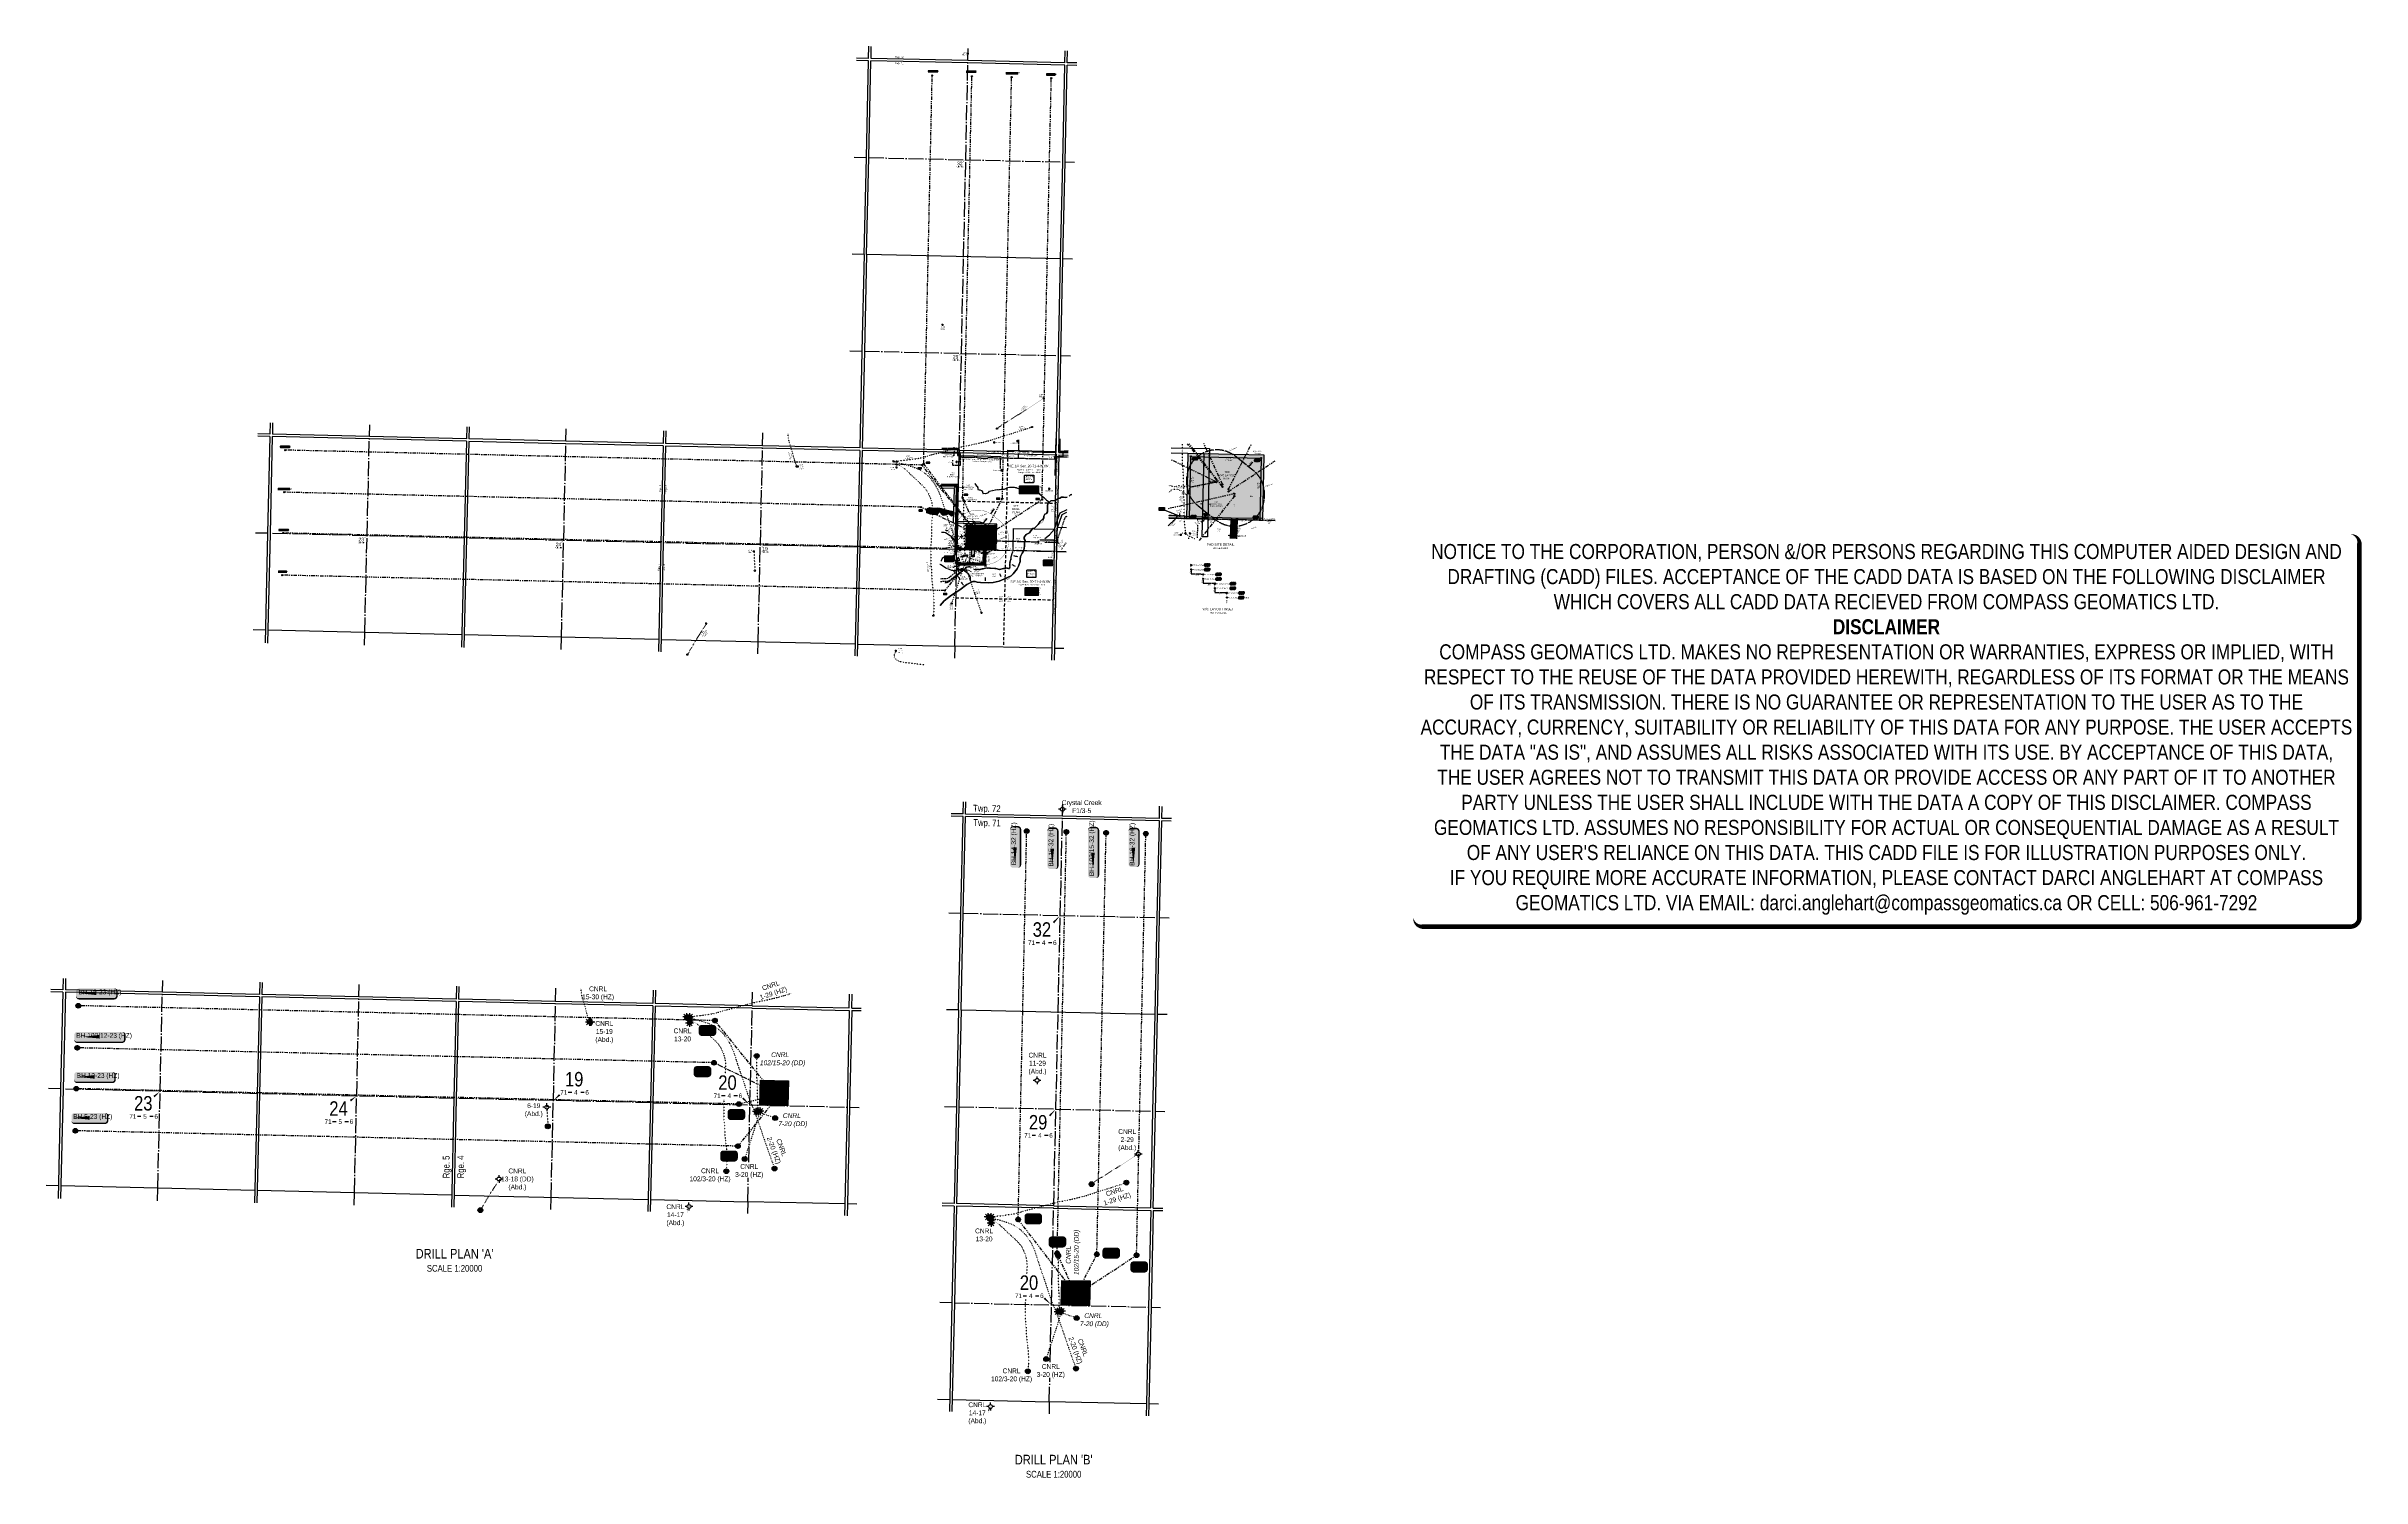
# Model space of a CAD drawing. Extents: x 391969 to 411203, y 6106388 to 6118279.
import ezdxf
from ezdxf.enums import TextEntityAlignment as Align

# ---------------------------------------------------------------- set-up
doc = ezdxf.new("R2010")
doc.units = 0
doc.header["$LTSCALE"] = 5
doc.header["$PDSIZE"] = 0.5
for name, pattern in [('0', [1, 1, 0]), ('foc-ACCESSROAD', [3.75, 2.5, -1.25]), ('foc-BUFFER', [16.75, 15, -1.75]), ('foc-DOT', [1, 0.2, -0.8]), ('foc-DRILLPATH', [14.75, 6, -1.75, 1.75, -1.75, 1.75, -1.75]), ('foc-FLOWLINE', [3.75, 2.5, -1.25]), ('foc-LSD', [8, 5, -3]), ('foc-QUARTERLINE', [33, 25, -3, 2, -3]), ('foc-TIELINE', [1.875, 1.25, -0.625]), ('foc-TOPO', [1, 0.2, -0.8]), ('foc-TOPO-ephemeral', [6.25, 3.125, -0.625, 0.625, -0.625, 0.625, -0.625]), ('foc-WHEELTRACKS', [2, 0.4, -1.6]), ('UG_PIPE', [1.875, 1.25, -0.625])]:
    doc.linetypes.add(name, pattern=pattern)
doc.layers.get('Defpoints').update_dxf_attribs({"color": 9})
for name, color, linetype in [('10', 1, 'Continuous'), ('35', 37, 'Continuous'), ('9', 3, 'Continuous'), ('AS-DRILL', 8, 'foc-DOT'), ('AS-DRILL-T', 8, 'Continuous'), ('AS-FENCE', 48, 'foc-FENCE'), ('AS-PIPE-UG', 44, 'UG_PIPE'), ('AS-PIPE-UG-T', 44, 'Continuous'), ('AS-POWER', 104, 'foc-POWER'), ('AS-POWER-T', 104, 'Continuous'), ('AS-RESIDENCE', 14, 'Continuous'), ('AS-TELUS', 224, 'foc-TEL'), ('AS-UNDERLAY-H', 141, 'Continuous'), ('AUX-BUFFER', 7, 'foc-BUFFER'), ('C-AR', 13, 'foc-ACCESSROAD'), ('C-RW', 13, 'Continuous'), ('C-SYMBOL', 7, 'Continuous'), ('C-WS', 13, 'foc-ACCESSROAD'), ('C-WS-S', 8, 'Continuous'), ('CG-NOTES', 7, 'Continuous'), ('CTW', 7, 'Continuous'), ('D-TXT', 6, 'Continuous'), ('DETAIL-T', 7, 'Continuous'), ('F-EZE', 190, 'foc-FLOWLINE'), ('F-WS-S', 8, 'Continuous'), ('L-AREAREQUIRED', 7, 'Continuous'), ('L-AREAWORK', 5, 'Continuous'), ('L-BD', 7, 'Continuous'), ('L-BD1', 253, 'Continuous'), ('L-DETAIL-T', 3, 'Continuous'), ('L-MON', 1, 'Continuous'), ('L-MON-T', 1, 'Continuous'), ('L-QSEC', 8, 'foc-QUARTERLINE'), ('L-ROAD-T', 7, 'Continuous'), ('L-SEC', 7, 'Continuous'), ('L-SECLBL', 7, 'Continuous'), ('L-SECQ', 8, 'foc-QUARTERLINE'), ('L-SECTION-LSD', 7, 'foc-LSD'), ('L-TIE', 7, 'foc-TIELINE'), ('L-TITLEDB', 4, 'Continuous'), ('L-TITLEDB-T', 4, 'Continuous'), ('P-CROSSINGS', 250, 'Continuous'), ('P-ELEVATION', 7, 'Continuous'), ('P-PDRILLPATH', 12, 'foc-DRILLPATH'), ('P-PROPOSED', 10, 'Continuous'), ('P-PROPOSED-H', 21, 'Continuous'), ('P-TEMP-BLUE', 146, 'Continuous'), ('P-TEMP-BLUE-T', 146, 'Continuous'), ('P-TXT', 4, 'Continuous'), ('S-3', 3, 'Continuous'), ('S-4', 4, 'Continuous'), ('S-40', 40, 'Continuous'), ('T-BUSH', 110, '0'), ('T-BUSH-T', 110, 'Continuous'), ('T-DRAW', 143, 'foc-TOPO-ephemeral'), ('T-LOW-AREA', 48, 'foc-TOPO'), ('T-TIE', 201, 'foc-TIELINE'), ('T-WATER', 160, 'Continuous'), ('T-WATER-H', 133, 'Continuous'), ('T-WATER-P3', 160, 'foc-WHEELTRACKS'), ('T-WATER-T', 170, 'Continuous')]:
    doc.layers.add(name, color=color, linetype=linetype)
for name, color, linetype, lineweight in [('C-AR-T', 13, 'Continuous', 9), ('C-RW-T', 13, 'Continuous', 9), ('C-WS-T', 13, 'Continuous', 9), ('F-EZE-T', 190, 'Continuous', 9), ('T-TEXT', 48, 'Continuous', 18), ('T-TIE-T', 201, 'Continuous', 18)]:
    doc.layers.add(name, color=color, linetype=linetype, lineweight=lineweight)
doc.layers.add('DISCLAIMER', color=7, linetype='Continuous', plot=False)
doc.layers.add('P-TEMP-BLUE-H', color=7, linetype='Continuous', true_color=0x99e6ff)
doc.styles.add('100L', font='ARIALN.TTF', dxfattribs={"height": 11})
doc.styles.add('175L', font='ARIALN.TTF', dxfattribs={"height": 20})
doc.styles.add('80', font='ARIALN.TTF', dxfattribs={"height": 10})
doc.styles.add('80CG', font='ARIALN.TTF', dxfattribs={"height": 10})
doc.styles.add('80L', font='ARIALN.TTF', dxfattribs={"height": 10})
doc.styles.add('80LS', font='ARIALNI.TTF', dxfattribs={"height": 10})
doc.styles.add('Crossing', font='ARIALN.TTF', dxfattribs={"height": 10})
doc.styles.add('foc-LtypeFont', font='ARIALN.TTF', dxfattribs={"height": 7.35})
doc.styles.add('HRV', font='ARIALN.TTF', dxfattribs={"height": 3})
doc.styles.add('SIMPLEX', font='ARIALN.TTF')
doc.linetypes.add('foc-FENCE', pattern='A,10,-1,["X",foc-LtypeFont,S=0.2,R=0,X=-0.625,Y=-0.75],-1.24', length=12.24)
doc.linetypes.add('foc-POWER', pattern='A,6,-1,["P",foc-LtypeFont,S=0.2,R=0,X=-0.625,Y=-0.75],-1.24,4', length=12.24)
doc.linetypes.add('foc-POWER-NOLINE', pattern='A,0,-4,["P",foc-LtypeFont,S=0.2,R=0,X=-0.625,Y=-0.75],-8.24', length=12.24)
doc.linetypes.add('foc-TEL', pattern='A,2,-1,["T",foc-LtypeFont,S=0.2,R=0,X=-0.425,Y=-0.75],-1.24,8', length=12.24)
doc.linetypes.add('foc-TEL-NOLINE', pattern='A,0,-2,["T",foc-LtypeFont,S=0.2,R=0,X=-0.425,Y=-0.75],-10.24', length=12.24)
doc.linetypes.add('foc-TOPO-flowdirection-NOLINE', pattern='A,0,[">",foc-LtypeFont,S=0.3,R=0,X=0,Y=-0.945],-20,[">",foc-LtypeFont,S=0.3,R=0,X=0,Y=-0.945],0', length=20)
doc.dimstyles.new('CG2011', dxfattribs={"dimscale": 5, "dimtxt": 9, "dimasz": 2, "dimexe": 0.2, "dimexo": 0.0625, "dimgap": 0.5, "dimtad": 0, "dimtih": 1, "dimtoh": 1, "dimzin": 0, "dimdsep": 46, "dimtxsty": '80CG', "dimcen": 0.1, "dimse1": 1, "dimse2": 1, "dimclrd": 256, "dimclrt": 256, "dimaunit": 1, "dimadec": 4, "dimazin": 0, "dimtfac": 0.06, "dimtofl": 0, "dimtmove": 0, "dimatfit": 1, "dimfxl": 0.2, "dimtolj": 1, "dimtzin": 0, "dimlwd": -1, "dimarcsym": 0})
doc.dimstyles.new('Compass 5 000', dxfattribs={"dimscale": 5, "dimtxt": 9, "dimasz": 2, "dimexe": 0.2, "dimexo": 0.0625, "dimgap": 0.5, "dimtad": 0, "dimtih": 1, "dimtoh": 1, "dimzin": 0, "dimdsep": 46, "dimtxsty": '80CG', "dimcen": 0.1, "dimse1": 1, "dimse2": 1, "dimclrd": 256, "dimclrt": 256, "dimaunit": 1, "dimadec": 4, "dimazin": 0, "dimtfac": 0.06, "dimtofl": 0, "dimtmove": 0, "dimatfit": 1, "dimfxl": 0.2, "dimtolj": 1, "dimtzin": 0, "dimlwd": -1, "dimarcsym": 0})

# ---------------------------------------------------------------- blocks, each defined once
blk = doc.blocks.new('res_occ')
for points in [[(0.1, 0.9), (-1.3, -0.4), (1.5, -0.4)], [(-0.9, -1.4), (1.1, -1.4), (1.1, -0.4), (-0.9, -0.4)]]:
    blk.add_hatch(color=14).paths.add_polyline_path(points)
at = {"color": 14}
for points in [[(0.1, 0.9), (-1.3, -0.4), (1.5, -0.4)], [(-0.9, -1.4), (1.1, -1.4), (1.1, -0.4), (-0.9, -0.4)]]:
    blk.add_lwpolyline(points, close=True, dxfattribs=at)
blk = doc.blocks.new('L-SECLBL')
at = {"layer": '9', "color": 7}
for p, q in [((-5.1, -27.8), (-12.3, -27.8)), ((20.7, -27.8), (13.5, -27.8))]:
    blk.add_line(p, q, dxfattribs=at)
at = {"layer": '10', "color": 2, "style": 'SIMPLEX'}
blk.add_attdef('SEC', text='', height=30, dxfattribs=at).set_placement((0, 0), align=Align.MIDDLE)
at = {"layer": '10', "color": 5, "style": '80L'}
blk.add_attdef('TWP', text='', height=9.5, dxfattribs=at).set_placement((-14.4, -27.4), align=Align.MIDDLE_RIGHT)
blk.add_attdef('RGE', text='', height=9.5, dxfattribs=at).set_placement((3.6, -27.4), align=Align.MIDDLE_CENTER)
blk.add_attdef('MER', text='', height=9.5, dxfattribs=at).set_placement((23.2, -27.4), align=Align.MIDDLE_LEFT)
blk = doc.blocks.new('*D425')
at = {"layer": 'Defpoints', "color": 0, "transparency": 16777216}
for p in [(399511, 6114930), (399524, 6114930), (399524, 6114925)]:
    blk.add_point(p, dxfattribs=at)
at = {"layer": 'L-TITLEDB-T', "transparency": 16777216}
for p, q in [((399511, 6114940), (399511, 6114950)), ((399509, 6114878), (399499, 6114878)), ((399510, 6114915), (399509, 6114878))]:
    blk.add_line(p, q, dxfattribs=at)
for points in [[(399509, 6114940), (399512, 6114940), (399511, 6114930)], [(399509, 6114915), (399512, 6114915), (399510, 6114925)]]:
    blk.add_solid(points, dxfattribs=at)
at = {"layer": 'L-TITLEDB-T', "transparency": 16777216, "insert": (399461, 6114878), "char_height": 10, "attachment_point": 5, "style": '80CG'}
blk.add_mtext('\\A1;5.03 Road\\PPlan 122 2033', dxfattribs=at)
blk = doc.blocks.new('*U432')
h = blk.add_hatch(color=59)
edge = h.paths.add_edge_path()
edge.add_line((-79, -37), (79, -37))
edge.add_arc((79, -31), 6, 270, 360)
edge.add_line((85, -31), (85, 30))
edge.add_arc((79, 29), 6, 0, 90)
edge.add_line((79, 36), (-79, 36))
edge.add_arc((-79, 29), 6, 90, 180)
edge.add_line((-85, 30), (-85, -31))
edge.add_arc((-79, -31), 6, 180, 270)
at = {"color": 1, "flags": 128}
blk.add_lwpolyline([(-79, -37, 3, 3, 0), (79, -37, 3, 3, 0.414214), (85, -31, 3, 3, 0), (85, 30, 3, 0, 0.414214), (79, 36, 0, 0, 0), (-79, 36, 0, 0, 0.414214), (-85, 30, 0, 0, 0), (-85, -31, 0, 3, 0.414214)], format="xyseb", close=True, dxfattribs=at)
blk.add_lwpolyline([(-73, -38, 0, 7.5, 0), (0, 0, 0, 0, 0)], format="xyseb", dxfattribs=at)
at = {"color": 1, "style": '80'}
blk.add_attdef('ENTER_TEXT_001', (-36, -5), '', height=10, dxfattribs=at)
blk = doc.blocks.new('*D428')
at = {"layer": 'C-RW-T', "transparency": 16777216}
for p, q in [((399521, 6114617), (399511, 6114617)), ((399555, 6114616), (399590, 6114615))]:
    blk.add_line(p, q, dxfattribs=at)
for points in [[(399521, 6114619), (399520, 6114615), (399531, 6114617)], [(399556, 6114618), (399555, 6114614), (399546, 6114616)]]:
    blk.add_solid(points, dxfattribs=at)
at = {"layer": 'Defpoints', "color": 0, "transparency": 16777216}
for p in [(399531, 6114617), (399526, 6114438), (399541, 6114438)]:
    blk.add_point(p, dxfattribs=at)
at = {"layer": 'C-RW-T', "transparency": 16777216, "insert": (399629, 6114615), "char_height": 10, "attachment_point": 5, "style": '80CG'}
blk.add_mtext('\\A1;CNRL\\P15.00 P/L R/W\\PPlan 112 5951', dxfattribs=at)
blk = doc.blocks.new('HRV')
blk.add_lwpolyline([(-35, 32), (37, 32), (37, -26, -0.414214), (32, -31), (-40, -31), (-40, 27, -0.414214)], format="xyb", close=True)
at = {"const_width": 5, "flags": 128}
blk.add_lwpolyline([(-35, -33), (32, -33, 0.414214), (40, -26), (40, 27)], format="xyb", dxfattribs=at)
at = {"style": '80L'}
blk.add_text('SUBJECT TO', height=9.5, dxfattribs=at).set_placement((-2, 13), align=Align.BOTTOM_CENTER)
blk.add_attdef('(N.W.1/4 00)', text='', height=7.12, dxfattribs=at).set_placement((-2, -24), align=Align.BOTTOM_CENTER)
at = {"layer": 'CTW', "color": 3, "style": 'HRV'}
blk.add_text('HRV', height=15, dxfattribs=at).set_placement((-11, 0), align=Align.MIDDLE_CENTER)
blk.add_attdef('0', text='', height=15, dxfattribs=at).set_placement((18, 0), align=Align.MIDDLE_CENTER)
blk = doc.blocks.new('GAS')
h = blk.add_hatch(color=255)
h.dxf.hatch_style = 1
edge = h.paths.add_edge_path()
edge.add_arc((0, 0), 0.9, 0, 360)
for p, q in [((-0.81, 0), (-1.62, 0)), ((-0.57, 0.57), (-1.14, 1.14)), ((0, 0.81), (0, 1.62)), ((0.57, 0.57), (1.14, 1.14)), ((1.62, 0), (0.81, 0)), ((-0.57, -0.57), (-1.14, -1.14)), ((0, -0.81), (0, -1.62)), ((1.14, -1.14), (0.57, -0.57))]:
    blk.add_line(p, q)
blk.add_circle((0, 0), 0.8)
blk = doc.blocks.new('BH-Existing')
at = {"layer": 'AS-DRILL-T'}
h = blk.add_hatch(color=256, dxfattribs=at)
h.dxf.hatch_style = 1
edge = h.paths.add_edge_path()
edge.add_arc((0, 0), 0.5, 0, 360)
blk.add_circle((0, 0), 0.5, dxfattribs=at)
blk = doc.blocks.new('fdia')
at = {"color": 255, "const_width": 1}
blk.add_lwpolyline([(-0.5, 0, 1), (0.5, 0, 1)], format="xyb", close=True, dxfattribs=at)
blk = doc.blocks.new('Fdiaa')
blk.add_blockref('fdia', (0, 0))
blk = doc.blocks.new('fdib')
at = {"color": 1, "const_width": 1.6}
blk.add_lwpolyline([(-0.4, 0, 1), (0.4, 0, 1)], format="xyb", close=True, dxfattribs=at)
at = {"color": 1}
blk.add_circle((0, 0), 0.8, dxfattribs=at)
blk = doc.blocks.new('Fdibb')
blk.add_blockref('fdib', (0, 0))
blk = doc.blocks.new('fdicc')
for name in ['Fdibb', 'Fdiaa']:
    blk.add_blockref(name, (0, 0))
blk = doc.blocks.new('FDI')
blk.add_blockref('fdicc', (0, 0))
blk = doc.blocks.new('*U469')
h = blk.add_hatch(color=254)
edge = h.paths.add_edge_path()
edge.add_line((-36, -28), (36, -28))
edge.add_arc((36, -22), 6, 270, 360)
edge.add_line((42, -22), (42, 21))
edge.add_arc((36, 21), 6, 0, 90)
edge.add_line((36, 27), (-36, 27))
edge.add_arc((-36, 21), 6, 90, 180)
edge.add_line((-42, 21), (-42, -22))
edge.add_arc((-36, -22), 6, 180, 270)
at = {"color": 1, "flags": 128}
blk.add_lwpolyline([(-36, -28, 3, 3, 0), (36, -28, 3, 3, 0.414214), (42, -22, 3, 3, 0), (42, 21, 3, 0, 0.414214), (36, 27, 0, 0, 0), (-36, 27, 0, 0, 0.414214), (-42, 21, 0, 0, 0), (-42, -22, 0, 3, 0.414214)], format="xyseb", close=True, dxfattribs=at)
blk.add_lwpolyline([(-36, 5, 0, 10, 0), (0, 0, 5, 5, 0)], format="xyseb", dxfattribs=at)
at = {"color": 1, "style": '80'}
blk.add_attdef('ENTER_TEXT_001', (-36, -5), '', height=10, dxfattribs=at)
blk = doc.blocks.new('*U482')
h = blk.add_hatch(color=59)
edge = h.paths.add_edge_path()
edge.add_line((-54, -37), (54, -37))
edge.add_arc((54, -31), 6, 270, 360)
edge.add_line((60, -31), (60, 30))
edge.add_arc((54, 29), 6, 0, 90)
edge.add_line((54, 36), (-54, 36))
edge.add_arc((-54, 29), 6, 90, 180)
edge.add_line((-60, 30), (-60, -31))
edge.add_arc((-54, -31), 6, 180, 270)
at = {"color": 1, "flags": 128}
blk.add_lwpolyline([(-54, -37, 3, 3, 0), (54, -37, 3, 3, 0.414214), (60, -31, 3, 3, 0), (60, 30, 3, 0, 0.414214), (54, 36, 0, 0, 0), (-54, 36, 0, 0, 0.414214), (-60, 30, 0, 0, 0), (-60, -31, 0, 3, 0.414214)], format="xyseb", close=True, dxfattribs=at)
blk.add_lwpolyline([(0, 0, 0, 7.5, 0), (0, 0, 0, 0, 0)], format="xyseb", dxfattribs=at)
at = {"color": 1, "style": '80'}
blk.add_attdef('ENTER_TEXT_001', (-36, -5), '', height=10, dxfattribs=at)
blk = doc.blocks.new('*D483')
at = {"layer": 'C-AR-T', "transparency": 16777216}
for p, q in [((399512, 6113913), (399506, 6113920)), ((399537, 6113881), (399553, 6113862)), ((399553, 6113862), (399563, 6113862))]:
    blk.add_line(p, q, dxfattribs=at)
for points in [[(399513, 6113914), (399511, 6113911), (399518, 6113905)], [(399538, 6113882), (399536, 6113880), (399531, 6113889)]]:
    blk.add_solid(points, dxfattribs=at)
at = {"layer": 'C-AR-T', "transparency": 16777216, "insert": (399590, 6113862), "char_height": 10, "attachment_point": 5, "style": '80CG', "bg_fill": 3, "box_fill_scale": 1.1, "bg_fill_color": 256, "bg_fill_true_color": 13158600, "bg_fill_transparency": 0}
blk.add_mtext('\\A1;CNRL\\P20.00 A/R', dxfattribs=at)
at = {"layer": 'Defpoints', "color": 0, "transparency": 16777216}
for p in [(399503, 6113892), (399515, 6113877), (399531, 6113889)]:
    blk.add_point(p, dxfattribs=at)
blk = doc.blocks.new('TEMP')
h = blk.add_hatch(color=255)
h.dxf.hatch_style = 1
h.paths.add_polyline_path([(0, 0.3), (-0.7, 1.2), (-0.7, 0.7), (-1.2, 0.7), (-0.3, 0), (-1.2, -0.7), (-0.7, -0.7), (-0.7, -1.2), (0, -0.3), (0.7, -1.2), (0.7, -0.7), (1.2, -0.7), (0.3, 0), (1.2, 0.7), (0.7, 0.7), (0.7, 1.2)])
h.paths.add_polyline_path([(0.6, 0.8), (0.6, 0.6), (0.8, 0.6), (0.1, 0), (0.8, -0.6), (0.6, -0.6), (0.6, -0.8), (0, -0.1), (-0.6, -0.8), (-0.6, -0.6), (-0.8, -0.6), (-0.1, 0), (-0.8, 0.6), (-0.6, 0.6), (-0.6, 0.8), (0, 0.1)], flags=16)
h = blk.add_hatch(color=1)
h.dxf.hatch_style = 1
h.paths.add_polyline_path([(0, 0.1), (-0.6, 0.8), (-0.6, 0.6), (-0.8, 0.6), (-0.1, 0), (-0.8, -0.6), (-0.6, -0.6), (-0.6, -0.8), (0, -0.1), (0.6, -0.8), (0.6, -0.6), (0.8, -0.6), (0.1, 0), (0.8, 0.6), (0.6, 0.6), (0.6, 0.8)])
at = {"color": 1}
for p, q in [((-0.1, 0), (0.1, 0)), ((0, 0.1), (0, -0.1))]:
    blk.add_line(p, q, dxfattribs=at)
at = {"color": 255, "flags": 128}
blk.add_lwpolyline([(-0.3, 0), (-1.2, 0.7), (-0.7, 0.7), (-0.7, 1.2), (0, 0.3), (0.7, 1.2), (0.7, 0.7), (1.2, 0.7), (0.3, 0), (1.2, -0.7), (0.7, -0.7), (0.7, -1.2), (0, -0.3), (-0.7, -1.2), (-0.7, -0.7), (-1.2, -0.7)], close=True, dxfattribs=at)
at = {"color": 1, "flags": 128}
blk.add_lwpolyline([(-0.1, 0), (-0.8, 0.6), (-0.6, 0.6), (-0.6, 0.8), (0, 0.1), (0.6, 0.8), (0.6, 0.6), (0.8, 0.6), (0.1, 0), (0.8, -0.6), (0.6, -0.6), (0.6, -0.8), (0, -0.1), (-0.6, -0.8), (-0.6, -0.6), (-0.8, -0.6)], close=True, dxfattribs=at)
blk = doc.blocks.new('*D484')
at = {"layer": 'C-RW-T', "transparency": 16777216}
for p, q in [((399603, 6114343), (399604, 6114373)), ((399604, 6114373), (399614, 6114373)), ((399602, 6114305), (399602, 6114295))]:
    blk.add_line(p, q, dxfattribs=at)
for points in [[(399601, 6114305), (399604, 6114305), (399603, 6114315)], [(399602, 6114343), (399605, 6114343), (399603, 6114333)]]:
    blk.add_solid(points, dxfattribs=at)
at = {"layer": 'C-RW-T', "transparency": 16777216, "insert": (399661, 6114373), "char_height": 10, "attachment_point": 5, "style": '80CG', "bg_fill": 3, "box_fill_scale": 1.1, "bg_fill_color": 256, "bg_fill_true_color": 13158600, "bg_fill_transparency": 0}
blk.add_mtext('\\A1;CNRL\\P18.00 P/L R/W\\PPlan by Compass', dxfattribs=at)
at = {"layer": 'Defpoints', "color": 0, "transparency": 16777216}
for p in [(399600, 6114315), (399601, 6114333), (399603, 6114333)]:
    blk.add_point(p, dxfattribs=at)
blk = doc.blocks.new('TRIA')
blk.add_hatch(color=255).paths.add_polyline_path([(0, 1.5), (-1.5, -0.9), (1.4, -0.9)])
blk = doc.blocks.new('TRIAA')
blk.add_blockref('TRIA', (0, 0))
blk = doc.blocks.new('TRIB')
at = {"color": 1}
blk.add_lwpolyline([(-1.1, -0.7), (0, 1.1), (1, -0.7)], close=True, dxfattribs=at)
blk = doc.blocks.new('TRIBB')
blk.add_blockref('TRIB', (0, 0))
blk = doc.blocks.new('TRICC')
for name in ['TRIAA', 'TRIBB']:
    blk.add_blockref(name, (0, 0))
blk = doc.blocks.new('plspike')
blk.add_blockref('TRICC', (0, 0))
blk = doc.blocks.new('WC')
at = {"layer": 'L-MON'}
h = blk.add_hatch(color=255, dxfattribs=at)
h.dxf.hatch_style = 1
edge = h.paths.add_edge_path()
edge.add_arc((0, 0), 0.9, 0, 360)
at = {"layer": 'L-MON', "color": 240, "flags": 128}
for points in [[(-0.62, 0.5), (-1.23, 1.12)], [(0.52, 0.61), (1.13, 1.21)], [(-1.18, -1.18), (-0.56, -0.57)], [(1.16, -1.18), (0.56, -0.57)]]:
    blk.add_lwpolyline(points, dxfattribs=at)
at = {"layer": 'L-MON', "color": 240}
for radius in [0.8, 0.373]:
    blk.add_circle((0, 0), radius, dxfattribs=at)
blk = doc.blocks.new('wa')
at = {"layer": 'P-ELEVATION'}
h = blk.add_hatch(color=111, dxfattribs=at)
h.dxf.hatch_style = 1
edge = h.paths.add_edge_path()
edge.add_arc((-17, -4), 6.1, 215, 325)
edge.add_arc((-7, -4), 6.1, 215, 325)
edge.add_arc((3, -4), 6.1, 215, 325)
edge.add_arc((13, -4), 6.1, 215, 325)
edge.add_arc((18, -4), 4.32, 263.4336, 373.4336)
edge.add_arc((19, 2), 6.1, 305, 415)
edge.add_arc((17, 4), 5.69, 30.6955, 140.6955)
edge.add_arc((8, 4), 6.1, 35, 145)
edge.add_arc((-2, 4), 6.1, 35, 145)
edge.add_arc((-12, 4), 6.1, 35, 145)
edge.add_arc((-18, 4), 4.33, 75.4261, 185.4261)
edge.add_arc((-18, -2), 6.96, 125, 235)
at = {"color": 240, "flags": 128}
blk.add_lwpolyline([(-22, -8, 0.520567), (-12, -8, 0.520567), (-2, -8, 0.520567), (8, -8, 0.520567), (18, -8, 0.520567), (22, -3, 0.520567), (22, 7, 0.520567), (13, 8, 0.520567), (3, 8, 0.520567), (-7, 8, 0.520567), (-17, 8, 0.520567), (-22, 3, 0.520567)], format="xyb", close=True, dxfattribs=at)
at = {"layer": 'P-ELEVATION', "color": 240, "flags": 128}
blk.add_lwpolyline([(0, 0, 12.5, 0, 0), (-12, -6, 0, 0, 0)], format="xyseb", dxfattribs=at)
at = {"layer": 'P-ELEVATION', "color": 240, "style": '80'}
blk.add_attdef('ELEVATION', text='', height=10, dxfattribs=at).set_placement((0, 0), align=Align.MIDDLE_CENTER)
blk = doc.blocks.new('*D486')
at = {"layer": 'C-RW-T', "transparency": 16777216}
for p, q in [((401567, 6114477), (401557, 6114477)), ((401632, 6114476), (401642, 6114475))]:
    blk.add_line(p, q, dxfattribs=at)
for points in [[(401567, 6114479), (401567, 6114475), (401577, 6114477)], [(401632, 6114477), (401632, 6114474), (401622, 6114476)]]:
    blk.add_solid(points, dxfattribs=at)
at = {"layer": 'Defpoints', "color": 0, "transparency": 16777216}
for p in [(401578, 6114530), (401622, 6114476), (401623, 6114529)]:
    blk.add_point(p, dxfattribs=at)
at = {"layer": 'C-RW-T', "transparency": 16777216, "insert": (401689, 6114475), "char_height": 10, "attachment_point": 5, "style": '80CG'}
blk.add_mtext('\\A1;CNRL\\P18.00 P/L R/W\\PPlan by Compass', dxfattribs=at)
blk = doc.blocks.new('*D487')
at = {"layer": 'Defpoints', "color": 0, "transparency": 16777216}
for p in [(401808, 6114227), (401857, 6114212), (401858, 6114226)]:
    blk.add_point(p, dxfattribs=at)
at = {"layer": 'P-TXT', "transparency": 16777216}
for p, q in [((401797, 6114213), (401787, 6114214)), ((401867, 6114212), (401877, 6114211))]:
    blk.add_line(p, q, dxfattribs=at)
for points in [[(401797, 6114215), (401797, 6114212), (401807, 6114213)], [(401867, 6114213), (401867, 6114210), (401857, 6114212)]]:
    blk.add_solid(points, dxfattribs=at)
at = {"layer": 'P-TXT', "transparency": 16777216, "insert": (401905, 6114211), "char_height": 10, "attachment_point": 5, "style": '80CG'}
blk.add_mtext('\\A1;20.00 A/R', dxfattribs=at)
blk = doc.blocks.new('*D488')
at = {"layer": 'Defpoints', "color": 0, "transparency": 16777216}
for p in [(399753, 6114064), (399773, 6114065), (399773, 6114064)]:
    blk.add_point(p, dxfattribs=at)
at = {"layer": 'P-TXT', "transparency": 16777216}
for p, q in [((399743, 6114065), (399733, 6114066)), ((399783, 6114064), (399793, 6114064))]:
    blk.add_line(p, q, dxfattribs=at)
for points in [[(399743, 6114067), (399743, 6114064), (399753, 6114065)], [(399783, 6114066), (399783, 6114063), (399773, 6114065)]]:
    blk.add_solid(points, dxfattribs=at)
at = {"layer": 'P-TXT', "transparency": 16777216, "insert": (399821, 6114064), "char_height": 10, "attachment_point": 5, "style": '80CG'}
blk.add_mtext('\\A1;20.00 A/R', dxfattribs=at)
blk = doc.blocks.new('*U489')
h = blk.add_hatch(color=254)
edge = h.paths.add_edge_path()
edge.add_line((-36, -28), (36, -28))
edge.add_arc((36, -22), 6, 270, 360)
edge.add_line((42, -22), (42, 21))
edge.add_arc((36, 21), 6, 0, 90)
edge.add_line((36, 27), (-36, 27))
edge.add_arc((-36, 21), 6, 90, 180)
edge.add_line((-42, 21), (-42, -22))
edge.add_arc((-36, -22), 6, 180, 270)
at = {"color": 1, "flags": 128}
blk.add_lwpolyline([(-36, -28, 3, 3, 0), (36, -28, 3, 3, 0.414214), (42, -22, 3, 3, 0), (42, 21, 3, 0, 0.414214), (36, 27, 0, 0, 0), (-36, 27, 0, 0, 0.414214), (-42, 21, 0, 0, 0), (-42, -22, 0, 3, 0.414214)], format="xyseb", close=True, dxfattribs=at)
blk.add_lwpolyline([(58, -30, 0, 10, 0), (0, 0, 5, 5, 0)], format="xyseb", dxfattribs=at)
at = {"color": 1, "style": '80'}
blk.add_attdef('ENTER_TEXT_001', (-36, -5), '', height=10, dxfattribs=at)
blk = doc.blocks.new('xing2')
h = blk.add_hatch(color=50)
h.dxf.hatch_style = 1
edge = h.paths.add_edge_path()
edge.add_ellipse((0, 0), major_axis=(-12.5, 0), ratio=0.816297, start_angle=0, end_angle=360)
h = blk.add_hatch(color=250)
h.dxf.hatch_style = 1
edge = h.paths.add_edge_path()
edge.add_ellipse((0, -2), major_axis=(-12.5, 0), ratio=0.816297, start_angle=0, end_angle=180)
edge.add_line((12, -2), (12, 0))
edge.add_ellipse((0, 0), major_axis=(-12.5, 0), ratio=0.816297, start_angle=0, end_angle=180, ccw=False)
edge.add_line((-12, 0), (-12, -2))
at = {"color": 250}
blk.add_ellipse((0, 0), major_axis=(-12.5, 0), ratio=0.816297, dxfattribs=at)
blk.add_ellipse((0, -2), major_axis=(-12.5, 0), ratio=0.816297, start_param=0, end_param=3.141593, dxfattribs=at)
at = {"color": 250, "style": 'Crossing'}
blk.add_attdef('CROSSING', text='', height=9, dxfattribs=at).set_placement((0, 0), align=Align.MIDDLE_CENTER)
at = {"color": 250, "style": 'Crossing', "flags": 1}
for tag, p in [('DESCRIPTION', (0, -26)), ('LOCATION', (0, -39)), ('DWG_REF', (0, -53)), ('OWNER', (0, -12))]:
    blk.add_attdef(tag, text='', height=9, dxfattribs=at).set_placement(p, align=Align.MIDDLE_CENTER)
blk = doc.blocks.new('*U499')
h = blk.add_hatch(color=255)
edge = h.paths.add_edge_path()
edge.add_line((-11.5, -11.5), (11.5, -11.5))
edge.add_arc((11.5, -5.5), 6, 270, 360)
edge.add_line((17.5, -5.5), (17.5, 4))
edge.add_arc((11.5, 4), 6, 0, 90)
edge.add_line((11.5, 10), (-11.5, 10))
edge.add_arc((-11.5, 4), 6, 90, 180)
edge.add_line((-17.5, 4), (-17.5, -5.5))
edge.add_arc((-11.5, -5.5), 6, 180, 270)
at = {"color": 14, "flags": 128}
blk.add_lwpolyline([(-16, -1.8, 0, 7.5, 0), (0, 0, 0, 0, 0)], format="xyseb", dxfattribs=at)
blk.add_lwpolyline([(-11.5, -11.5, 3, 3, 0), (11.5, -11.5, 3, 3, 0.414214), (17.5, -5.5, 3, 3, 0), (17.5, 4, 3, 0, 0.414214), (11.5, 10, 0, 0, 0), (-11.5, 10, 0, 0, 0.414214), (-17.5, 4, 0, 0, 0), (-17.5, -5.5, 0, 3, 0.414214)], format="xyseb", close=True, dxfattribs=at)
at = {"color": 14, "style": '80'}
blk.add_attdef('ENTER_TEXT_001', (-26.8, -4.9), '', height=10, dxfattribs=at)
blk = doc.blocks.new('plbh')
at = {"layer": 'L-MON'}
h = blk.add_hatch(color=255, dxfattribs=at)
h.dxf.hatch_style = 1
edge = h.paths.add_edge_path()
edge.add_arc((0, 0), 1.16, 0, 360)
h = blk.add_hatch(color=256, dxfattribs=at)
h.dxf.hatch_style = 1
h.paths.add_polyline_path([(-0.96, 0, 1), (0.96, 0, 1)])
h.paths.add_polyline_path([(0.91, 0, -1), (-0.91, 0, -1)], flags=16)
h.paths.add_polyline_path([(0.45, 0, -1), (-0.45, 0, -1)], flags=0)
h = blk.add_hatch(color=256, dxfattribs=at)
h.dxf.hatch_style = 1
h.paths.add_polyline_path([(-0.45, 0, 1), (0.45, 0, 1)])
h.paths.add_polyline_path([(0.4, 0, -1), (-0.4, 0, -1)], flags=16)
at = {"layer": 'L-MON', "color": 240}
for radius in [0.96, 0.91, 0.45, 0.4]:
    blk.add_circle((0, 0), radius, dxfattribs=at)
blk = doc.blocks.new('*U503')
h = blk.add_hatch(color=255)
edge = h.paths.add_edge_path()
edge.add_line((-31.5, -11.5), (31.5, -11.5))
edge.add_arc((31.5, -5.5), 6, 270, 360)
edge.add_line((37.5, -5.5), (37.5, 4))
edge.add_arc((31.5, 4), 6, 0, 90)
edge.add_line((31.5, 10), (-31.5, 10))
edge.add_arc((-31.5, 4), 6, 90, 180)
edge.add_line((-37.5, 4), (-37.5, -5.5))
edge.add_arc((-31.5, -5.5), 6, 180, 270)
at = {"color": 14, "flags": 128}
blk.add_lwpolyline([(-31.5, -11.5, 3, 3, 0), (31.5, -11.5, 3, 3, 0.414214), (37.5, -5.5, 3, 3, 0), (37.5, 4, 3, 0, 0.414214), (31.5, 10, 0, 0, 0), (-31.5, 10, 0, 0, 0.414214), (-37.5, 4, 0, 0, 0), (-37.5, -5.5, 0, 3, 0.414214)], format="xyseb", close=True, dxfattribs=at)
blk.add_lwpolyline([(-34.3, -0.1, 0, 7.5, 0), (0, 0, 0, 0, 0)], format="xyseb", dxfattribs=at)
at = {"color": 14, "style": '80'}
blk.add_attdef('ENTER_TEXT_001', (-26.8, -4.9), '', height=10, dxfattribs=at)
blk = doc.blocks.new('*U504')
h = blk.add_hatch(color=255)
edge = h.paths.add_edge_path()
edge.add_line((-36.5, -11.5), (36.5, -11.5))
edge.add_arc((36.5, -5.5), 6, 270, 360)
edge.add_line((42.5, -5.5), (42.5, 4))
edge.add_arc((36.5, 4), 6, 0, 90)
edge.add_line((36.5, 10), (-36.5, 10))
edge.add_arc((-36.5, 4), 6, 90, 180)
edge.add_line((-42.5, 4), (-42.5, -5.5))
edge.add_arc((-36.5, -5.5), 6, 180, 270)
at = {"color": 14, "flags": 128}
blk.add_lwpolyline([(-36.5, -11.5, 3, 3, 0), (36.5, -11.5, 3, 3, 0.414214), (42.5, -5.5, 3, 3, 0), (42.5, 4, 3, 0, 0.414214), (36.5, 10, 0, 0, 0), (-36.5, 10, 0, 0, 0.414214), (-42.5, 4, 0, 0, 0), (-42.5, -5.5, 0, 3, 0.414214)], format="xyseb", close=True, dxfattribs=at)
blk.add_lwpolyline([(-34.3, -0.1, 0, 7.5, 0), (0, 0, 0, 0, 0)], format="xyseb", dxfattribs=at)
at = {"color": 14, "style": '80'}
blk.add_attdef('ENTER_TEXT_001', (-26.8, -4.9), '', height=10, dxfattribs=at)
blk = doc.blocks.new('*U505')
h = blk.add_hatch(color=255)
edge = h.paths.add_edge_path()
edge.add_line((-46.5, -11.5), (46.5, -11.5))
edge.add_arc((46.5, -5.5), 6, 270, 360)
edge.add_line((52.5, -5.5), (52.5, 4))
edge.add_arc((46.5, 4), 6, 0, 90)
edge.add_line((46.5, 10), (-46.5, 10))
edge.add_arc((-46.5, 4), 6, 90, 180)
edge.add_line((-52.5, 4), (-52.5, -5.5))
edge.add_arc((-46.5, -5.5), 6, 180, 270)
at = {"color": 14, "flags": 128}
blk.add_lwpolyline([(-46.5, -11.5, 3, 3, 0), (46.5, -11.5, 3, 3, 0.414214), (52.5, -5.5, 3, 3, 0), (52.5, 4, 3, 0, 0.414214), (46.5, 10, 0, 0, 0), (-46.5, 10, 0, 0, 0.414214), (-52.5, 4, 0, 0, 0), (-52.5, -5.5, 0, 3, 0.414214)], format="xyseb", close=True, dxfattribs=at)
blk.add_lwpolyline([(-34.3, -0.1, 0, 7.5, 0), (0, 0, 0, 0, 0)], format="xyseb", dxfattribs=at)
at = {"color": 14, "style": '80'}
blk.add_attdef('ENTER_TEXT_001', (-26.8, -4.9), '', height=10, dxfattribs=at)
blk = doc.blocks.new('*U506')
h = blk.add_hatch(color=255)
edge = h.paths.add_edge_path()
edge.add_line((-34, -11.5), (34, -11.5))
edge.add_arc((34, -5.5), 6, 270, 360)
edge.add_line((40, -5.5), (40, 4))
edge.add_arc((34, 4), 6, 0, 90)
edge.add_line((34, 10), (-34, 10))
edge.add_arc((-34, 4), 6, 90, 180)
edge.add_line((-40, 4), (-40, -5.5))
edge.add_arc((-34, -5.5), 6, 180, 270)
at = {"color": 14, "flags": 128}
blk.add_lwpolyline([(-34, -11.5, 3, 3, 0), (34, -11.5, 3, 3, 0.414214), (40, -5.5, 3, 3, 0), (40, 4, 3, 0, 0.414214), (34, 10, 0, 0, 0), (-34, 10, 0, 0, 0.414214), (-40, 4, 0, 0, 0), (-40, -5.5, 0, 3, 0.414214)], format="xyseb", close=True, dxfattribs=at)
blk.add_lwpolyline([(-34.3, -0.1, 0, 7.5, 0), (0, 0, 0, 0, 0)], format="xyseb", dxfattribs=at)
at = {"color": 14, "style": '80'}
blk.add_attdef('ENTER_TEXT_001', (-26.8, -4.9), '', height=10, dxfattribs=at)
blk = doc.blocks.new('GABD')
for p, q in [((-0.81, 0), (-1.62, 0)), ((0, 0.81), (0, 1.62)), ((1.62, 0), (0.81, 0)), ((0, -0.81), (0, -1.62))]:
    blk.add_line(p, q)
blk.add_circle((0, 0), 0.8)
blk = doc.blocks.new('Disclaimer_Legal')
at = {"layer": 'DISCLAIMER', "color": 254, "flags": 128}
blk.add_lwpolyline([(-3613, -1105, 37.5, 37.5, 0), (4096, -1105, 37.5, 37.5, 0.414214), (4171, -1030, 37.5, 37.5, 0), (4171, 2079, 37.5, 0, 0.414214), (4096, 2154, 0, 0, 0), (-3613, 2154, 0, 0, 0.414214), (-3688, 2079, 0, 0, 0), (-3688, -1030, 0, 37.5, 0.414214)], format="xyseb", close=True, dxfattribs=at)
at = {"layer": 'DISCLAIMER', "color": 254, "insert": (242, 534), "char_height": 125, "width": 7717.57, "attachment_point": 5, "style": '80'}
blk.add_mtext('NOTICE TO THE CORPORATION, PERSON &/OR PERSONS REGARDING THIS COMPUTER AIDED DESIGN AND DRAFTING (CADD) FILES. ACCEPTANCE OF THE CADD DATA IS BASED ON THE FOLLOWING DISCLAIMER WHICH COVERS ALL CADD DATA RECIEVED FROM COMPASS GEOMATICS LTD.\\P{\\fArial Narrow|b1|i0|c0|p34;DISCLAIMER}\\PCOMPASS GEOMATICS LTD. MAKES NO REPRESENTATION OR WARRANTIES, EXPRESS OR IMPLIED, WITH RESPECT TO THE REUSE OF THE DATA PROVIDED HEREWITH, REGARDLESS OF ITS FORMAT OR THE MEANS OF ITS TRANSMISSION. THERE IS NO GUARANTEE OR REPRESENTATION TO THE USER AS TO THE ACCURACY, CURRENCY, SUITABILITY OR RELIABILITY OF THIS DATA FOR ANY PURPOSE. THE USER ACCEPTS THE DATA "AS IS", AND ASSUMES ALL RISKS ASSOCIATED WITH ITS USE. BY ACCEPTANCE OF THIS DATA, THE USER AGREES NOT TO TRANSMIT THIS DATA OR PROVIDE ACCESS OR ANY PART OF IT TO ANOTHER PARTY UNLESS THE USER SHALL INCLUDE WITH THE DATA A COPY OF THIS DISCLAIMER. COMPASS GEOMATICS LTD. ASSUMES NO RESPONSIBILITY FOR ACTUAL OR CONSEQUENTIAL DAMAGE AS A RESULT OF ANY USER\'S RELIANCE ON THIS DATA. THIS CADD FILE IS FOR ILLUSTRATION PURPOSES ONLY.\\PIF YOU REQUIRE MORE ACCURATE INFORMATION, PLEASE CONTACT DARCI ANGLEHART AT COMPASS GEOMATICS LTD. VIA EMAIL: darci.anglehart@compassgeomatics.ca OR CELL: 506-961-7292', dxfattribs=at)

msp = doc.modelspace()

# ---------------------------------------------------------------- hatches: boundary and pattern name
at = {"layer": 'AS-UNDERLAY-H'}
h = msp.add_hatch(color=256, dxfattribs=at)
h.dxf.hatch_style = 1
h.paths.add_polyline_path([(401213.14, 6114446.907), (401258.794, 6114446.907), (401258.794, 6114423.143), (401213.14, 6114423.143)])
h = msp.add_hatch(color=256, dxfattribs=at)
h.dxf.hatch_style = 1
h.paths.add_polyline_path([(399443.29, 6114266.655), (399454.359, 6114266.655), (399454.359, 6114254.257), (399443.29, 6114254.257)])
at = {"layer": 'P-PROPOSED-H'}
h = msp.add_hatch(color=256, dxfattribs=at)
h.dxf.hatch_style = 1
h.paths.add_polyline_path([(402060.646, 6114858.958), (402049.251, 6114343.527), (401464.613, 6114356.451), (401476.007, 6114871.883)])
h = msp.add_hatch(color=256, dxfattribs=at)
h.dxf.hatch_style = 1
h.paths.add_polyline_path([(399853.687, 6114299.531), (399849.13, 6114093.359), (399615.274, 6114098.528), (399619.832, 6114304.701)])
h = msp.add_hatch(color=256, dxfattribs=at)
h.dxf.hatch_style = 1
h.paths.add_polyline_path([(401806.84, 6114189.389), (401810.48, 6114348.806), (401860.449, 6114347.701), (401856.809, 6114188.249)])
h = msp.add_hatch(color=256, dxfattribs=at)
h.dxf.hatch_style = 1
h.paths.add_polyline_path([(399773.609, 6114095.028), (399770.643, 6113965.111), (399550.797, 6113969.97), (399551.238, 6113989.958), (399751.112, 6113985.54), (399753.621, 6114095.47)])
h = msp.add_hatch(color=256, dxfattribs=at)
h.dxf.hatch_style = 1
h.paths.add_polyline_path([(398134.205, 6109684.082), (398129.647, 6109477.91), (397895.792, 6109483.08), (397900.35, 6109689.252)])
h = msp.add_hatch(color=256, dxfattribs=at)
h.dxf.hatch_style = 1
h.paths.add_polyline_path([(400638.806, 6108022.359), (400634.248, 6107816.186), (400400.392, 6107821.356), (400404.95, 6108027.529)])
at = {"layer": 'P-TEMP-BLUE-H'}
h = msp.add_hatch(color=256, dxfattribs=at)
h.dxf.hatch_style = 1
h.paths.add_polyline_path([(401464.613, 6114356.451), (401476.007, 6114871.883), (402060.646, 6114858.958), (402049.251, 6114343.527), (402074.236, 6114342.975), (402086.182, 6114883.391), (401451.575, 6114897.42), (401439.628, 6114357.004)])
h = msp.add_hatch(color=256, dxfattribs=at)
h.dxf.hatch_style = 1
h.paths.add_polyline_path([(399615.274, 6114098.528), (399619.832, 6114304.701), (399853.687, 6114299.531), (399849.13, 6114093.359), (399859.123, 6114093.138), (399863.902, 6114309.304), (399610.059, 6114314.916), (399605.28, 6114098.749)])
at = {"layer": 'T-WATER-H'}
h = msp.add_hatch(color=256, dxfattribs=at)
h.dxf.hatch_style = 1
h.paths.add_polyline_path([(399487.31, 6114375.076), (399465.332, 6114394.059), (399435.361, 6114383.07), (399420.376, 6114382.071), (399406.39, 6114392.06), (399400.396, 6114406.047), (399386.41, 6114411.042), (399366.43, 6114390.062), (399351.445, 6114388.064), (399331.465, 6114389.063), (399313.483, 6114392.06), (399284.512, 6114403.051), (399279.517, 6114432.023), (399280.516, 6114434.02), (399293.503, 6114442.012), (399307.489, 6114448.006), (399322.474, 6114446.009), (399339.457, 6114441.013), (399373.423, 6114445.009), (399392.404, 6114443.011), (399440.356, 6114428.025), (399491.306, 6114418.034), (399506.291, 6114410.042), (399507.29, 6114396.056), (399504.293, 6114381.071)])

# ---------------------------------------------------------------- linework, layer by layer
at = {"layer": '35', "color": 3}
msp.add_circle((399531.25, 6113990.386), 9.996, dxfattribs=at)
at = {"layer": 'AS-DRILL', "flags": 128}
for points in [[(400254.713, 6115354.2), (400254.703, 6115354.2), (400254.663, 6115354.191), (400254.603, 6115354.192), (400254.362, 6115354.168), (400253.901, 6115354.098), (400253.237, 6115353.923), (400252.36, 6115353.633), (400251.29, 6115353.206), (400250.077, 6115352.654), (400248.733, 6115352.013), (400247.255, 6115351.256), (400245.656, 6115350.392), (400243.923, 6115349.391), (400242.107, 6115348.251), (400240.167, 6115346.955), (400238.115, 6115345.54), (400235.91, 6115344.029), (400233.543, 6115342.372), (400231.083, 6115340.637), (400228.402, 6115338.826), (400225.55, 6115337), (400222.537, 6115335.117), (400219.35, 6115333.078), (400216.041, 6115330.912), (400212.568, 6115328.589), (400209.033, 6115326.198), (400205.316, 6115323.681), (400201.508, 6115321.125), (400197.507, 6115318.475), (400193.414, 6115315.726), (400189.149, 6115312.851), (400184.751, 6115309.859), (400180.231, 6115306.789), (400175.61, 6115303.712), (400170.951, 6115300.686), (400166.221, 6115297.611), (400161.501, 6115294.547), (400156.681, 6115291.454), (400151.949, 6115288.329), (400147.217, 6115285.155), (400142.515, 6115281.999), (400137.893, 6115278.872), (400133.252, 6115275.726), (400128.701, 6115272.637), (400124.161, 6115269.578), (400119.552, 6115266.541), (400114.946, 6115263.623), (400110.23, 6115260.758), (400105.395, 6115257.906), (400100.448, 6115254.987), (400095.469, 6115251.977), (400090.499, 6115248.918), (400085.518, 6115245.799), (400080.637, 6115242.668), (400075.685, 6115239.518), (400070.673, 6115236.38), (400065.671, 6115233.231), (400060.729, 6115230.062), (400055.897, 6115226.899), (400051.095, 6115223.776), (400046.265, 6115220.694), (400041.415, 6115217.642), (400036.576, 6115214.61), (400031.767, 6115211.597), (400026.929, 6115208.595), (400022.12, 6115205.592), (400017.311, 6115202.559), (400012.5, 6115199.476), (400007.729, 6115196.372), (399998.177, 6115190.145), (399988.645, 6115183.927), (399979.166, 6115177.819), (399969.53, 6115171.873), (399959.715, 6115165.952), (399949.93, 6115160.04), (399940.214, 6115154.097), (399930.606, 6115148.081), (399921.128, 6115142.032), (399907.329, 6115132.879), (399895.074, 6115124.292), (399894.057, 6115123.565), (399881.325, 6115114.258), (399873.095, 6115108.101), (399866.918, 6115103.419)], [(398199.448, 6114788.849), (398199.841, 6114788.12), (398199.938, 6114787.958), (398200.048, 6114787.555), (398200.143, 6114787.333), (398200.382, 6114787.267), (398200.646, 6114787.442), (398200.618, 6114787.982), (398200.508, 6114788.845), (398200.224, 6114789.542), (398199.833, 6114789.941), (398199.44, 6114790.24), (398199.007, 6114790.57), (398198.747, 6114791.006), (398198.814, 6114791.314), (398199.032, 6114791.64), (398199.251, 6114792.065), (398199.589, 6114792.377), (398200.198, 6114792.773), (398200.877, 6114793.178), (398201.787, 6114793.587), (398202.392, 6114793.803), (398202.302, 6114793.805), (398202.244, 6114793.907), (398201.982, 6114793.793), (398201.666, 6114793.57), (398201.437, 6114793.585), (398201.42, 6114793.745), (398201.681, 6114793.779), (398201.83, 6114793.716), (398201.987, 6114793.572), (398202.254, 6114793.476), (398202.285, 6114793.486), (398202.305, 6114793.515), (398202.306, 6114793.525), (398202.299, 6114793.675), (398202.226, 6114793.977), (398202.056, 6114794.431), (398201.779, 6114794.998), (398201.462, 6114795.575), (398201.087, 6114796.224), (398200.607, 6114797.115), (398200.014, 6114798.299), (398199.327, 6114799.755), (398198.527, 6114801.474), (398197.602, 6114803.465), (398196.623, 6114805.698), (398195.649, 6114808.161), (398194.621, 6114810.886), (398193.422, 6114813.984), (398192.063, 6114817.526), (398190.652, 6114821.469), (398189.201, 6114825.784), (398187.727, 6114830.439), (398186.18, 6114835.405), (398184.58, 6114840.653), (398182.878, 6114846.254), (398181.133, 6114852.195), (398179.268, 6114858.52), (398177.27, 6114865.177), (398175.348, 6114872.103), (398173.552, 6114879.276), (398171.811, 6114886.708), (398170.076, 6114894.369), (398168.214, 6114902.154), (398166.213, 6114909.982), (398164.053, 6114917.864), (398161.633, 6114925.781), (398159.028, 6114933.873), (398156.407, 6114942.175), (398153.839, 6114950.586), (398151.072, 6114959.462), (398148.464, 6114967.884), (398145.918, 6114976.394), (398143.435, 6114985.013), (398141.033, 6114993.691), (398138.783, 6115002.454), (398136.747, 6115011.393), (398134.935, 6115020.497), (398133.376, 6115029.735), (398132.12, 6115039.087), (398131.114, 6115048.472), (398130.936, 6115050.287), (398129.64, 6115066.22), (398129.611, 6115066.709)], [(399032.758, 6114830.848), (399032.716, 6114830.779), (399032.242, 6114830.17), (399031.74, 6114829.631), (399031.452, 6114829.297), (399030.963, 6114828.878), (399030.778, 6114828.663), (399030.934, 6114828.499), (399031.061, 6114828.366), (399031.254, 6114828.502), (399031.47, 6114828.747), (399031.619, 6114829.164), (399031.689, 6114829.582), (399031.702, 6114829.732), (399031.744, 6114829.821), (399031.826, 6114829.899), (399032.272, 6114830.139), (399033.109, 6114830.47), (399034.409, 6114830.891), (399036.15, 6114831.351), (399038.251, 6114831.804), (399040.702, 6114832.268), (399043.515, 6114832.814), (399046.66, 6114833.433), (399050.116, 6114834.095), (399053.863, 6114834.79), (399058.011, 6114835.536), (399062.409, 6114836.286), (399067.107, 6114837.03), (399072.266, 6114837.793), (399077.754, 6114838.518), (399083.68, 6114839.174), (399090.106, 6114839.798), (399096.903, 6114840.464), (399104.022, 6114841.232), (399111.413, 6114842.085), (399119.037, 6114843.032), (399126.862, 6114844.055), (399134.838, 6114845.104), (399142.946, 6114846.26), (399151.166, 6114847.473), (399159.507, 6114848.724), (399168.078, 6114850), (399176.687, 6114851.175), (399185.504, 6114852.295), (399194.333, 6114853.445), (399203.364, 6114854.7), (399212.378, 6114856.116), (399221.508, 6114857.779), (399230.643, 6114859.652), (399239.713, 6114861.736), (399248.858, 6114864.089), (399255.089, 6114865.808), (399269.487, 6114869.962), (399278.168, 6114872.546), (399287.122, 6114875.273), (399296.067, 6114878.001), (399304.979, 6114880.659), (399313.942, 6114883.336), (399322.905, 6114885.983), (399331.895, 6114888.53), (399340.885, 6114891.066), (399349.893, 6114893.512), (399358.926, 6114895.738), (399368.036, 6114897.851), (399377.136, 6114899.955), (399386.245, 6114902.019), (399395.315, 6114904.123), (399404.348, 6114906.339), (399413.374, 6114908.684), (399423.338, 6114911.399), (399431.068, 6114913.514), (399440.31, 6114916.145), (399449.253, 6114918.802), (399458.187, 6114921.51), (399467.139, 6114924.167), (399476.129, 6114926.714), (399485.069, 6114929.252), (399494.049, 6114931.788), (399503.017, 6114934.215), (399512.063, 6114936.58), (399521.109, 6114938.946), (399530.145, 6114941.341), (399539.182, 6114943.736), (399548.218, 6114946.102), (399557.232, 6114948.388), (399566.306, 6114950.642), (399575.397, 6114952.806), (399584.496, 6114954.84), (399593.642, 6114956.773), (399602.816, 6114958.605), (399611.997, 6114960.277), (399621.196, 6114961.889), (399630.407, 6114963.6), (399639.601, 6114965.431), (399648.837, 6114967.382), (399658.005, 6114969.355), (399667.183, 6114971.367), (399676.323, 6114973.47), (399685.535, 6114975.651), (399694.757, 6114977.832), (399703.869, 6114980.046), (399713.162, 6114982.265), (399722.462, 6114984.345), (399731.61, 6114986.377), (399740.853, 6114988.608), (399749.456, 6114990.833), (399758.491, 6114993.149), (399767.504, 6114995.405), (399776.559, 6114997.699), (399785.641, 6114999.914), (399794.703, 6115002.089), (399803.73, 6115004.474), (399812.8, 6115007.029), (399821.781, 6115009.596), (399830.765, 6115012.342), (399839.825, 6115015.327), (399848.837, 6115018.373), (399857.698, 6115021.413), (399866.59, 6115024.482), (399875.45, 6115027.471), (399884.752, 6115030.521), (399893.781, 6115033.467), (399902.709, 6115036.365), (399911.627, 6115039.223), (399920.573, 6115042.06), (399929.498, 6115044.798), (399938.49, 6115047.435), (399947.632, 6115050.038), (399956.633, 6115052.634), (399965.587, 6115055.342), (399974.601, 6115058.068), (399983.656, 6115060.843), (399992.974, 6115063.742), (400001.952, 6115066.609), (400010.839, 6115069.448), (400019.887, 6115072.343), (400028.775, 6115075.252), (400037.612, 6115078.112), (400046.529, 6115080.94), (400055.456, 6115083.818), (400064.437, 6115086.815), (400073.266, 6115089.755), (400082.285, 6115092.681), (400091.231, 6115095.499), (400100.196, 6115098.266), (400109.142, 6115101.043), (400118.078, 6115103.851), (400127.006, 6115106.769), (400136.036, 6115109.755), (400142.194, 6115111.785), (400156.406, 6115116.574)], [(401432.038, 6114233.268), (401432.061, 6114233.167), (401432.109, 6114233.066), (401432.06, 6114233.117), (401431.894, 6114233.521), (401431.612, 6114234.327), (401431.313, 6114235.46), (401431.17, 6114236.913), (401431.186, 6114238.713), (401431.189, 6114241.064), (401431.151, 6114243.815), (401431.247, 6114246.939), (401431.479, 6114250.584), (401431.592, 6114254.458), (401431.433, 6114258.513), (401431.085, 6114263.022), (401430.622, 6114267.983), (401429.993, 6114273.374), (401429.173, 6114279.144), (401428.305, 6114284.99), (401427.469, 6114291.135), (401426.717, 6114297.704), (401426.022, 6114304.596), (401425.188, 6114311.967), (401424.305, 6114319.364), (401423.48, 6114327.11), (401422.783, 6114335.027), (401422.312, 6114342.94), (401421.928, 6114351.426), (401421.674, 6114360.109), (401421.584, 6114369.413), (401421.706, 6114379.213), (401421.936, 6114389.41), (401422.03, 6114400.211), (401422.134, 6114411.487), (401422.228, 6114423.388), (401422.193, 6114436.242), (401422.102, 6114448.797), (401422.018, 6114461.702), (401421.769, 6114475.036), (401421.226, 6114488.652), (401420.567, 6114502.645), (401419.871, 6114517.239), (401419.035, 6114532.262), (401418.247, 6114547.184), (401417.797, 6114562.698), (401417.637, 6114577.78), (401417.426, 6114592.764), (401417.091, 6114608.951), (401416.762, 6114624.262), (401416.331, 6114639.526), (401415.929, 6114654.939), (401415.605, 6114670.475), (401415.301, 6114685.836), (401415.042, 6114700.945), (401414.683, 6114716.057), (401414.067, 6114730.825), (401413.197, 6114745.449), (401412.099, 6114759.977), (401410.957, 6114774.706), (401409.982, 6114789.132), (401408.955, 6114803.459), (401408.057, 6114817.933), (401407.446, 6114831.875), (401407.09, 6114845.987), (401406.855, 6114859.946), (401406.695, 6114873.903), (401406.589, 6114888.034), (401406.486, 6114902.29), (401406.336, 6114916.697), (401406.185, 6114931.054), (401406.158, 6114945.358), (401406.236, 6114959.91), (401406.328, 6114975.012), (401406.304, 6114976.361)], [(399032.189, 6114805.813), (399032.14, 6114805.844), (399032.011, 6114805.917), (399031.892, 6114805.94), (399031.642, 6114805.966), (399031.583, 6114805.977), (399031.182, 6114805.936), (399030.762, 6114805.975), (399030.436, 6114806.123), (399030.243, 6114806.427), (399030.312, 6114806.856), (399030.331, 6114807.256), (399030.321, 6114807.656), (399030.38, 6114808.065), (399030.401, 6114808.124), (399030.532, 6114808.141), (399030.86, 6114808.074), (399031.477, 6114807.93), (399032.383, 6114807.749), (399033.568, 6114807.502), (399034.941, 6114807.171), (399036.541, 6114806.734), (399038.407, 6114806.102), (399040.618, 6114805.211), (399043.183, 6114804.093), (399046.144, 6114802.775), (399049.422, 6114801.321), (399053.124, 6114799.636), (399057.13, 6114797.655), (399061.388, 6114795.317), (399065.977, 6114792.552), (399070.887, 6114789.42), (399075.961, 6114786.044), (399081.407, 6114782.249), (399087.064, 6114778.09), (399092.825, 6114773.658), (399098.719, 6114768.923), (399104.882, 6114763.711), (399110.884, 6114758.434), (399116.843, 6114753.067), (399122.8, 6114747.58), (399128.764, 6114741.973), (399134.747, 6114736.286), (399140.797, 6114730.527), (399143.774, 6114727.679), (399146.896, 6114724.667), (399153.053, 6114718.736), (399159.36, 6114712.801), (399165.833, 6114706.722), (399172.289, 6114700.734), (399178.922, 6114694.632), (399185.555, 6114688.52), (399192.385, 6114682.283), (399199.265, 6114676.015), (399206.072, 6114669.679), (399209.167, 6114666.768), (399220.067, 6114656.508), (399228.724, 6114648.359), (399235.571, 6114641.962), (399242.386, 6114635.536), (399249.089, 6114628.982), (399255.588, 6114622.242), (399261.8, 6114615.239), (399267.758, 6114608.012), (399273.451, 6114600.591), (399278.79, 6114593.018), (399283.943, 6114585.139), (399288.822, 6114577.146), (399293.368, 6114568.961), (399297.55, 6114560.634), (399301.469, 6114552.192), (399305.326, 6114543.672), (399308.973, 6114535.128), (399312.366, 6114526.398), (399315.557, 6114517.623), (399318.457, 6114508.775), (399321.044, 6114499.794), (399323.309, 6114490.75), (399325.202, 6114481.625), (399326.714, 6114472.438), (399328.024, 6114463.156), (399329.123, 6114453.849), (399329.961, 6114444.537), (399330.479, 6114435.183), (399330.636, 6114425.817), (399330.475, 6114416.499), (399330.043, 6114407.196), (399329.532, 6114397.885), (399329.07, 6114388.543), (399328.548, 6114379.213), (399327.895, 6114369.875), (399327.205, 6114360.598), (399326.364, 6114351.345), (399325.512, 6114342.022), (399324.84, 6114332.675), (399324.248, 6114323.366), (399323.685, 6114313.976), (399323.121, 6114304.577), (399322.638, 6114295.205), (399322.215, 6114285.842), (399321.933, 6114276.507), (399321.81, 6114267.117), (399321.707, 6114257.747), (399321.572, 6114248.257), (399321.458, 6114238.848), (399321.294, 6114229.419), (399321.12, 6114219.99), (399320.924, 6114210.492), (399320.731, 6114201.104), (399320.508, 6114191.727), (399320.214, 6114182.321), (399319.858, 6114172.827), (399319.345, 6114163.436), (399318.649, 6114153.929), (399317.856, 6114144.575), (399317.014, 6114135.232), (399316.261, 6114125.876), (399315.758, 6114116.505), (399315.543, 6114107.038), (399315.497, 6114097.536), (399315.514, 6114088.144), (399315.521, 6114078.781), (399315.535, 6114069.258), (399315.513, 6114059.906), (399315.427, 6114050.406), (399315.313, 6114040.986), (399315.25, 6114031.585), (399315.197, 6114021.784), (399315.153, 6114012.382), (399315.395, 6114003.224), (399315.884, 6113993.911), (399316.473, 6113984.615), (399317.163, 6113975.357), (399317.952, 6113966.047), (399318.751, 6113956.746), (399319.56, 6113947.436), (399320.469, 6113938.133), (399321.247, 6113928.802), (399321.836, 6113919.507), (399322.325, 6113910.203), (399322.743, 6113900.891), (399323.121, 6113891.54), (399323.479, 6113882.19), (399323.786, 6113872.82), (399324.155, 6113863.51), (399324.664, 6113854.216), (399325.352, 6113844.878), (399326.17, 6113835.547), (399327.069, 6113826.214), (399328.028, 6113816.91), (399329.046, 6113807.584), (399330.095, 6113798.268), (399331.17, 6113788.821), (399332.217, 6113779.405), (399333.276, 6113770.098), (399334.404, 6113760.75), (399335.624, 6113751.48), (399336.843, 6113742.21), (399337.984, 6113732.962), (399339.023, 6113723.656), (399339.861, 6113714.324), (399340.476, 6113704.838), (399340.902, 6113695.436), (399341.191, 6113685.707), (399341.407, 6113676.7), (399341.615, 6113667.372), (399341.769, 6113657.867), (399341.967, 6113648.5), (399342.147, 6113639.263), (399342.134, 6113629.911), (399341.963, 6113620.142), (399341.789, 6113610.744), (399341.458, 6113601.439), (399340.883, 6113591.98), (399340.257, 6113582.501), (399339.524, 6113573.126), (399338.582, 6113563.785), (399337.016, 6113549.456)], [(399602.245, 6114049.255), (399602.254, 6114049.214), (399602.273, 6114049.174), (399602.253, 6114049.195), (399602.187, 6114049.356), (399602.074, 6114049.679), (399601.954, 6114050.132), (399601.897, 6114050.713), (399601.904, 6114051.433), (399601.905, 6114052.373), (399601.89, 6114053.474), (399601.928, 6114054.723), (399602.021, 6114056.181), (399602.066, 6114057.731), (399602.002, 6114059.353), (399601.863, 6114061.156), (399601.678, 6114063.141), (399601.426, 6114065.297), (399601.098, 6114067.605), (399600.751, 6114069.944), (399600.417, 6114072.402), (399600.116, 6114075.029), (399599.838, 6114077.786), (399599.505, 6114080.735), (399599.151, 6114083.693), (399598.821, 6114086.791), (399598.543, 6114089.959), (399598.354, 6114093.124), (399598.201, 6114096.518), (399598.099, 6114099.991), (399598.063, 6114103.713), (399598.111, 6114107.633), (399598.204, 6114111.712), (399598.241, 6114116.032), (399598.283, 6114120.542), (399598.32, 6114125.303), (399598.306, 6114130.444), (399598.27, 6114135.466), (399598.236, 6114140.628), (399598.137, 6114145.962), (399597.92, 6114151.408), (399597.656, 6114157.006), (399597.378, 6114162.843), (399597.043, 6114168.853), (399596.728, 6114174.821), (399596.548, 6114181.027), (399596.484, 6114187.06), (399596.399, 6114193.053), (399596.266, 6114199.528), (399596.134, 6114205.653), (399595.962, 6114211.758), (399595.801, 6114217.923), (399595.671, 6114224.138), (399595.55, 6114230.282), (399595.446, 6114236.326), (399595.303, 6114242.371), (399595.056, 6114248.278), (399594.708, 6114254.127), (399594.269, 6114259.938), (399593.812, 6114265.83), (399593.422, 6114271.601), (399593.011, 6114277.331), (399592.652, 6114283.121), (399592.408, 6114288.698), (399592.265, 6114294.342), (399592.171, 6114299.926), (399592.107, 6114305.509), (399592.065, 6114311.161), (399592.023, 6114316.864), (399591.964, 6114322.626), (399591.903, 6114328.369), (399591.892, 6114334.091), (399591.924, 6114339.912), (399591.96, 6114345.952), (399591.856, 6114351.966), (399591.668, 6114357.802), (399591.441, 6114363.729), (399591.217, 6114369.735), (399591.082, 6114375.7), (399591.076, 6114381.672), (399591.13, 6114387.572), (399591.171, 6114393.412), (399591.187, 6114399.414), (399591.158, 6114405.216), (399591.15, 6114411.087), (399591.151, 6114416.879), (399591.136, 6114422.861), (399591.11, 6114428.803), (399591.083, 6114434.685), (399591.064, 6114440.477), (399590.983, 6114446.18), (399590.822, 6114451.925), (399590.665, 6114457.79), (399590.508, 6114463.695), (399590.342, 6114469.621), (399590.242, 6114475.374), (399590.151, 6114481.128), (399590.057, 6114487.121), (399589.978, 6114492.925), (399589.887, 6114498.658), (399589.674, 6114507.365)], [(401394.331, 6114221.595), (401394.43, 6114221.543), (401394.686, 6114221.812), (401394.948, 6114223.432), (401395.496, 6114225.545), (401396.449, 6114227.899), (401398.216, 6114230.81), (401400.687, 6114233.955), (401402.691, 6114236.31), (401408.867, 6114236.271), (401413.771, 6114235.31), (401415.258, 6114234.726), (401416.272, 6114234.228), (401416.693, 6114234.018), (401416.965, 6114233.912), (401417.189, 6114233.857), (401417.812, 6114233.743), (401418.705, 6114233.448), (401420.067, 6114232.842), (401421.921, 6114231.9), (401424.171, 6114230.774), (401426.497, 6114229.671), (401428.75, 6114228.67), (401431.054, 6114227.692), (401433.578, 6114226.535), (401436.399, 6114225.196), (401439.318, 6114223.83), (401442.162, 6114222.415), (401445.154, 6114220.923), (401448.392, 6114219.224), (401451.975, 6114217.343), (401455.756, 6114215.332), (401459.56, 6114213.245), (401463.539, 6114211.18), (401467.669, 6114209.136), (401471.948, 6114207.039), (401476.526, 6114204.91), (401481.327, 6114202.701), (401486.474, 6114200.284), (401491.965, 6114197.609), (401497.726, 6114194.704), (401503.808, 6114191.641), (401510.065, 6114188.573), (401512.174, 6114187.629)], [(401469.622, 6114232.419), (401468.414, 6114231.666), (401468.343, 6114231.608), (401468.311, 6114231.508), (401468.31, 6114231.478), (401468.321, 6114231.088), (401468.345, 6114230.357), (401468.301, 6114229.318), (401468.141, 6114227.971), (401467.857, 6114226.447), (401467.467, 6114224.706), (401466.996, 6114222.866), (401466.395, 6114220.649), (401465.803, 6114218.321), (401465.126, 6114215.816), (401464.377, 6114213.202), (401463.638, 6114210.618), (401462.836, 6114207.856), (401461.846, 6114204.767), (401460.754, 6114201.621), (401459.612, 6114198.406), (401458.498, 6114195.161), (401457.38, 6114191.725), (401456.197, 6114188.051)], [(397845.658, 6114081.921), (397843.068, 6114082.801), (397842.418, 6114083.696), (397843.149, 6114084.61), (397844.239, 6114085.895), (397845.596, 6114087.484), (397847.349, 6114090.645), (397848.389, 6114093.692), (397848.447, 6114094.04), (397848.484, 6114094.35), (397848.54, 6114094.588), (397848.633, 6114094.696), (397848.731, 6114094.614), (397848.824, 6114094.342), (397848.894, 6114093.9), (397848.941, 6114093.329), (397848.974, 6114092.588), (397849.005, 6114091.737), (397849.052, 6114090.766), (397849.138, 6114089.713), (397849.231, 6114088.541), (397849.331, 6114087.218), (397849.427, 6114085.756), (397849.491, 6114084.194), (397849.542, 6114082.462), (397849.621, 6114080.68), (397849.678, 6114078.808), (397849.701, 6114076.787), (397849.695, 6114074.787), (397849.677, 6114072.687), (397849.626, 6114070.467), (397849.553, 6114068.168), (397849.496, 6114065.679), (397849.496, 6114063.058), (397849.502, 6114060.287), (397849.527, 6114057.426), (397849.571, 6114054.564), (397849.595, 6114051.713), (397849.615, 6114048.662), (397849.574, 6114045.552), (397849.501, 6114042.383), (397849.458, 6114039.193), (397849.466, 6114036.072), (397849.447, 6114033.071), (397849.41, 6114030.132), (397849.395, 6114027.311), (397849.439, 6114024.429), (397849.501, 6114021.497), (397849.603, 6114018.534), (397849.685, 6114015.581), (397849.767, 6114012.609), (397849.867, 6114009.556), (397850.015, 6114006.411), (397850.239, 6114003.105), (397850.522, 6113999.768), (397850.876, 6113996.429), (397851.259, 6113993.059), (397851.532, 6113989.742), (397851.749, 6113986.526), (397851.945, 6113983.331), (397852.133, 6113980.166), (397852.316, 6113976.841), (397852.512, 6113973.615), (397852.747, 6113970.319), (397852.974, 6113967.153), (397853.152, 6113964.038), (397853.213, 6113961.016), (397853.205, 6113958.075), (397853.189, 6113955.185), (397853.176, 6113952.424), (397854.481, 6113922.627)], [(399617.278, 6114048.915), (399616.071, 6114048.162), (399615.999, 6114048.104), (399615.967, 6114048.005), (399615.966, 6114047.975), (399615.978, 6114047.584), (399616.001, 6114046.854), (399615.958, 6114045.814), (399615.797, 6114044.468), (399615.513, 6114042.944), (399615.123, 6114041.202), (399614.652, 6114039.362), (399614.051, 6114037.145), (399613.459, 6114034.818), (399612.782, 6114032.312), (399612.033, 6114029.699), (399611.294, 6114027.115), (399610.492, 6114024.352), (399609.502, 6114021.264), (399608.41, 6114018.118), (399607.268, 6114014.903), (399606.154, 6114011.657), (399605.036, 6114008.221), (399603.853, 6114004.547), (399602.604, 6114000.634), (399601.394, 6113996.64), (399600.116, 6113992.338), (399598.809, 6113988.047), (399597.39, 6113983.678), (399595.774, 6113979.003), (399594.18, 6113974.418), (399592.605, 6113969.752), (399591.056, 6113964.946), (399589.553, 6113959.958), (399588.1, 6113954.98), (399586.535, 6113949.894), (399584.964, 6113945.008), (399583.406, 6113940.252), (399581.868, 6113935.476), (399580.408, 6113930.617), (399578.999, 6113925.808), (399577.498, 6113920.891), (399575.967, 6113916.014), (399574.367, 6113911.149), (399572.649, 6113906.366), (399570.909, 6113901.534), (399569.252, 6113896.781), (399567.761, 6113892.323), (399566.131, 6113887.479), (399564.479, 6113882.565), (399562.878, 6113877.63), (399561.223, 6113872.566), (399559.623, 6113867.69), (399558.052, 6113862.815), (399556.492, 6113857.979), (399554.983, 6113853.142), (399553.398, 6113848.086), (399551.78, 6113843.281), (399550.132, 6113838.517), (399548.524, 6113833.782), (399546.862, 6113828.829), (399545.198, 6113823.815), (399543.543, 6113818.711), (399542.031, 6113813.764), (399540.596, 6113808.685), (399539.235, 6113803.804), (399537.784, 6113798.906), (399536.223, 6113794), (399534.604, 6113789.195), (399532.924, 6113784.352), (399531.224, 6113779.489), (399529.508, 6113774.337), (399527.845, 6113769.383), (399526.102, 6113764.391), (399524.307, 6113759.31), (399522.504, 6113754.31), (399520.765, 6113749.527), (399519.139, 6113744.843), (399517.624, 6113740.206), (399516.177, 6113735.497), (399514.645, 6113730.551), (399513.002, 6113725.557), (399511.321, 6113720.633), (399509.68, 6113715.729), (399508.149, 6113710.863), (399506.623, 6113705.746), (399505.121, 6113700.798), (399503.62, 6113695.881), (399502.085, 6113690.814), (399500.638, 6113686.086), (399499.212, 6113681.387), (399497.778, 6113676.808), (399496.327, 6113672.37), (399494.832, 6113667.692), (399493.386, 6113663.053), (399491.848, 6113658.257), (399490.868, 6113655.178), (399489.578, 6113651.087)], [(399587.162, 6114044.586), (399587.201, 6114044.565), (399587.304, 6114044.673), (399587.408, 6114045.32), (399587.628, 6114046.166), (399588.009, 6114047.107), (399588.715, 6114048.272), (399589.704, 6114049.53), (399590.506, 6114050.472), (399592.976, 6114050.456), (399594.938, 6114050.072), (399595.533, 6114049.838), (399595.938, 6114049.639), (399596.106, 6114049.555), (399596.215, 6114049.513), (399596.305, 6114049.49), (399596.554, 6114049.445), (399596.911, 6114049.327), (399597.456, 6114049.084), (399598.198, 6114048.708), (399599.098, 6114048.257), (399600.028, 6114047.816), (399600.929, 6114047.416), (399601.851, 6114047.025), (399602.86, 6114046.562), (399603.989, 6114046.026), (399605.157, 6114045.48), (399606.294, 6114044.914), (399607.491, 6114044.317), (399608.786, 6114043.637), (399610.219, 6114042.885), (399611.731, 6114042.08), (399613.253, 6114041.246), (399614.845, 6114040.42), (399616.497, 6114039.602), (399618.208, 6114038.763), (399620.039, 6114037.912), (399621.96, 6114037.028), (399624.019, 6114036.061), (399626.215, 6114034.991), (399628.519, 6114033.829), (399630.952, 6114032.604), (399633.455, 6114031.377), (399636.02, 6114030.229), (399638.636, 6114029.14), (399641.323, 6114028.069), (399644.038, 6114026.967), (399646.743, 6114025.826), (399649.528, 6114024.692), (399652.425, 6114023.617), (399655.472, 6114022.558), (399658.638, 6114021.486), (399661.895, 6114020.422), (399665.182, 6114019.358), (399668.41, 6114018.335), (399671.647, 6114017.291), (399674.944, 6114016.216), (399678.21, 6114015.112), (399684.692, 6114012.935), (399691.255, 6114010.777), (399697.819, 6114008.668), (399704.117, 6114006.755), (399707.069, 6114005.888), (399709.939, 6114005.003), (399712.768, 6114004.039), (399715.575, 6114002.956), (399718.34, 6114001.833), (399720.977, 6114000.773), (399723.514, 6113999.746), (399726.092, 6113998.737), (399728.759, 6113997.697), (399731.474, 6113996.565), (399734.227, 6113995.343), (399736.94, 6113994.081), (399739.028, 6113993.104), (399743.11, 6113991.361)], [(397449.039, 6113484.994), (397450.185, 6113483.047), (397450.387, 6113482.692), (397451.114, 6113482.145), (397451.778, 6113482.72), (397452.327, 6113483.578), (397453.316, 6113484.365), (397454.036, 6113485.239), (397453.935, 6113484.771), (397453.89, 6113484.532), (397453.856, 6113484.383), (397453.843, 6113484.253), (397453.805, 6113483.884), (397453.724, 6113483.406), (397453.55, 6113482.809), (397453.233, 6113482.057), (397452.732, 6113481.178), (397452.049, 6113480.173), (397451.347, 6113479.229), (397450.429, 6113478.04), (397449.503, 6113476.911), (397448.505, 6113475.724), (397447.456, 6113474.468), (397446.384, 6113473.072), (397445.267, 6113471.477), (397444.106, 6113469.744), (397442.994, 6113467.939), (397441.91, 6113466.033), (397440.724, 6113464.04), (397439.376, 6113461.971), (397437.927, 6113459.854), (397436.405, 6113457.638), (397434.841, 6113455.303), (397433.254, 6113452.849), (397431.614, 6113450.266), (397429.921, 6113447.545), (397428.186, 6113444.734), (397426.38, 6113441.905), (397424.522, 6113439.007), (397422.632, 6113435.97), (397420.679, 6113432.834), (397418.695, 6113429.649), (397416.659, 6113426.375), (397414.54, 6113422.963), (397412.328, 6113419.433), (397410.035, 6113415.865), (397407.682, 6113412.288), (397405.287, 6113408.622), (397402.869, 6113404.857), (397400.502, 6113401.111), (397398.198, 6113397.473), (397395.78, 6113393.698), (397393.477, 6113390.13), (397391.082, 6113386.444), (397388.594, 6113382.67), (397385.932, 6113378.721), (397383.2, 6113374.753), (397380.425, 6113370.646), (397377.678, 6113366.498), (397374.9, 6113362.271), (397372.141, 6113358.013), (397369.423, 6113353.795), (397366.776, 6113349.615), (397364.189, 6113345.433), (397361.62, 6113341.181), (397359.071, 6113336.909), (397356.51, 6113332.547), (397353.887, 6113328.116), (397350.504, 6113322.383), (397348.722, 6113319.303), (397346.169, 6113314.84), (397343.676, 6113310.407), (397341.264, 6113306.011), (397338.914, 6113301.704), (397336.557, 6113297.538), (397334.194, 6113293.521), (397331.904, 6113289.633), (397329.633, 6113285.734), (397327.333, 6113281.816), (397325.063, 6113277.947), (397321.607, 6113272.106), (397317.174, 6113264.626), (397297.66, 6113231.737), (397294.236, 6113225.954)], [(399027.27, 6113256.175), (399027.211, 6113256.226), (399026.893, 6113256.313), (399026.661, 6113256.229), (399026.385, 6113255.965), (399026.054, 6113255.512), (399025.711, 6113254.92), (399025.374, 6113254.157), (399025.042, 6113253.215), (399024.708, 6113252.162), (399024.374, 6113251.089), (399023.891, 6113250.08), (399023.187, 6113249.026), (399022.39, 6113247.864), (399021.51, 6113246.553), (399020.537, 6113245.115), (399019.419, 6113243.47), (399018.196, 6113241.557), (399016.978, 6113239.484), (399015.766, 6113237.211), (399014.642, 6113234.836), (399013.524, 6113232.291), (399012.46, 6113229.484), (399011.649, 6113226.802), (399011.011, 6113223.796), (399010.703, 6113220.812), (399010.713, 6113217.741), (399010.966, 6113214.764), (399011.446, 6113211.693), (399012.139, 6113208.726), (399013.037, 6113205.975), (399014.185, 6113203.258), (399015.544, 6113200.527), (399017.026, 6113197.952), (399018.699, 6113195.434), (399020.525, 6113193.022), (399022.541, 6113190.645), (399024.731, 6113188.395), (399027.053, 6113186.272), (399029.518, 6113184.255), (399032.371, 6113182.14), (399035.395, 6113180.111), (399038.514, 6113178.25), (399041.865, 6113176.483), (399045.309, 6113174.864), (399048.817, 6113173.434), (399052.528, 6113172.11), (399056.262, 6113170.905), (399060.056, 6113169.748), (399063.882, 6113168.641), (399067.868, 6113167.531), (399071.905, 6113166.469), (399080.373, 6113164.516), (399084.963, 6113163.581), (399089.565, 6113162.737), (399094.24, 6113162.01), (399098.977, 6113161.403), (399103.836, 6113160.882), (399108.588, 6113160.454), (399113.131, 6113160.081), (399117.702, 6113159.647), (399122.372, 6113159.141), (399126.961, 6113158.607), (399131.49, 6113158.064), (399135.999, 6113157.551), (399140.53, 6113157.078), (399145.121, 6113156.624), (399149.7, 6113156.12), (399154.508, 6113155.511), (399159.005, 6113154.889), (399163.641, 6113154.223), (399168.286, 6113153.527), (399172.852, 6113152.844), (399177.307, 6113152.152), (399181.942, 6113151.407), (399186.586, 6113150.681), (399191.262, 6113149.985), (399195.788, 6113149.352), (399200.377, 6113148.788), (399204.927, 6113148.304), (399209.439, 6113147.882), (399213.97, 6113147.459), (399218.621, 6113146.983), (399223.32, 6113146.466), (399227.561, 6113146.03), (399227.851, 6113146.004), (399232.273, 6113145.593), (399236.625, 6113145.224), (399241.037, 6113144.814), (399245.617, 6113144.33), (399249.968, 6113143.891), (399254.291, 6113143.503), (399257.086, 6113143.279), (399263.786, 6113142.737)], [(396479.965, 6110173.401), (396480.359, 6110172.671), (396480.455, 6110172.509), (396480.566, 6110172.107), (396480.661, 6110171.884), (396480.899, 6110171.819), (396481.163, 6110171.993), (396481.136, 6110172.534), (396481.026, 6110173.396), (396480.742, 6110174.093), (396480.351, 6110174.492), (396479.957, 6110174.791), (396479.525, 6110175.121), (396479.265, 6110175.557), (396479.332, 6110175.866), (396479.549, 6110176.191), (396479.769, 6110176.616), (396480.106, 6110176.928), (396480.715, 6110177.325), (396481.395, 6110177.729), (396482.305, 6110178.138), (396482.91, 6110178.355), (396482.82, 6110178.357), (396482.762, 6110178.458), (396482.499, 6110178.344), (396482.184, 6110178.121), (396481.954, 6110178.136), (396481.938, 6110178.297), (396482.199, 6110178.331), (396482.347, 6110178.267), (396482.504, 6110178.124), (396482.772, 6110178.028), (396482.802, 6110178.037), (396482.823, 6110178.067), (396482.823, 6110178.077), (396482.817, 6110178.227), (396482.744, 6110178.528), (396482.574, 6110178.983), (396482.297, 6110179.549), (396481.98, 6110180.126), (396481.605, 6110180.775), (396481.125, 6110181.666), (396480.532, 6110182.85), (396479.845, 6110184.306), (396479.044, 6110186.025), (396478.12, 6110188.017), (396477.14, 6110190.25), (396476.167, 6110192.713), (396475.139, 6110195.437), (396473.939, 6110198.535), (396472.58, 6110202.077), (396471.17, 6110206.021), (396469.718, 6110210.335), (396468.245, 6110214.99), (396466.698, 6110219.957), (396465.098, 6110225.205), (396463.395, 6110230.805), (396461.651, 6110236.747), (396459.785, 6110243.071), (396457.787, 6110249.729), (396455.865, 6110256.654), (396454.069, 6110263.827), (396452.329, 6110271.259), (396450.594, 6110278.921), (396448.732, 6110286.706), (396446.73, 6110294.533), (396444.57, 6110302.415), (396442.151, 6110310.332), (396439.545, 6110318.424), (396436.925, 6110326.726), (396434.357, 6110335.137), (396431.589, 6110344.013), (396428.981, 6110352.435), (396426.436, 6110360.946), (396423.952, 6110369.565), (396421.55, 6110378.242), (396419.3, 6110387.006), (396417.265, 6110395.945), (396415.453, 6110405.049), (396413.894, 6110414.287), (396412.637, 6110423.638), (396411.632, 6110433.023), (396411.454, 6110434.838), (396410.158, 6110450.772), (396410.129, 6110451.26)], [(397313.275, 6110215.4), (397313.234, 6110215.331), (397312.76, 6110214.721), (397312.258, 6110214.182), (397311.97, 6110213.849), (397311.48, 6110213.43), (397311.295, 6110213.214), (397311.452, 6110213.05), (397311.579, 6110212.918), (397311.772, 6110213.053), (397311.987, 6110213.298), (397312.137, 6110213.715), (397312.206, 6110214.134), (397312.22, 6110214.283), (397312.262, 6110214.372), (397312.344, 6110214.45), (397312.789, 6110214.69), (397313.627, 6110215.022), (397314.927, 6110215.442), (397316.668, 6110215.903), (397318.769, 6110216.355), (397321.22, 6110216.82), (397324.033, 6110217.366), (397327.178, 6110217.984), (397330.634, 6110218.646), (397334.38, 6110219.341), (397338.528, 6110220.087), (397342.927, 6110220.838), (397347.625, 6110221.581), (397352.783, 6110222.344), (397358.271, 6110223.07), (397364.198, 6110223.725), (397370.624, 6110224.35), (397377.42, 6110225.015), (397384.54, 6110225.784), (397391.931, 6110226.636), (397399.554, 6110227.583), (397407.38, 6110228.606), (397415.355, 6110229.655), (397423.464, 6110230.811), (397431.684, 6110232.025), (397440.024, 6110233.276), (397448.595, 6110234.551), (397457.204, 6110235.726), (397466.022, 6110236.846), (397474.85, 6110237.996), (397483.881, 6110239.251), (397492.896, 6110240.667), (397502.026, 6110242.33), (397511.161, 6110244.203), (397520.23, 6110246.288), (397529.376, 6110248.641), (397535.607, 6110250.359), (397550.005, 6110254.514), (397558.686, 6110257.097), (397567.64, 6110259.824), (397576.584, 6110262.552), (397585.497, 6110265.21), (397594.46, 6110267.887), (397603.422, 6110270.535), (397612.413, 6110273.081), (397621.402, 6110275.618), (397630.41, 6110278.064), (397639.443, 6110280.289), (397648.554, 6110282.403), (397657.654, 6110284.507), (397666.763, 6110286.57), (397675.833, 6110288.675), (397684.866, 6110290.89), (397693.891, 6110293.236), (397703.855, 6110295.95), (397711.585, 6110298.065), (397720.828, 6110300.696), (397729.77, 6110303.354), (397738.704, 6110306.061), (397747.657, 6110308.719), (397756.647, 6110311.265), (397765.587, 6110313.803), (397774.567, 6110316.34), (397783.534, 6110318.767), (397792.58, 6110321.132), (397801.626, 6110323.497), (397810.663, 6110325.892), (397819.7, 6110328.288), (397828.736, 6110330.653), (397837.75, 6110332.939), (397846.824, 6110335.194), (397855.915, 6110337.358), (397865.014, 6110339.391), (397874.16, 6110341.324), (397883.334, 6110343.157), (397892.514, 6110344.828), (397901.713, 6110346.44), (397910.924, 6110348.151), (397920.118, 6110349.983), (397929.355, 6110351.934), (397938.522, 6110353.906), (397947.7, 6110355.918), (397956.84, 6110358.021), (397966.052, 6110360.202), (397975.274, 6110362.384), (397984.387, 6110364.597), (397993.68, 6110366.817), (398002.979, 6110368.896), (398012.128, 6110370.929), (398021.371, 6110373.159), (398029.974, 6110375.385), (398039.008, 6110377.7), (398048.022, 6110379.956), (398057.076, 6110382.251), (398066.159, 6110384.465), (398075.221, 6110386.64), (398084.247, 6110389.026), (398093.318, 6110391.58), (398102.298, 6110394.147), (398111.283, 6110396.894), (398120.343, 6110399.879), (398129.355, 6110402.925), (398138.216, 6110405.964), (398147.108, 6110409.033), (398155.968, 6110412.023), (398161.742, 6110413.916)], [(397288.307, 6110215.856), (397288.235, 6110215.797), (397287.898, 6110215.505), (397288.027, 6110215.452), (397288.515, 6110215.341), (397288.753, 6110215.235), (397288.871, 6110215.172), (397289.02, 6110215.119), (397289.09, 6110215.098), (397289.527, 6110214.978), (397290.243, 6110214.791), (397291.247, 6110214.518), (397292.459, 6110214.161), (397293.759, 6110213.691), (397295.126, 6110213.11), (397296.581, 6110212.457), (397298.366, 6110211.756), (397300.42, 6110211.019), (397302.671, 6110210.148), (397305.03, 6110209.194), (397307.726, 6110208.132), (397310.802, 6110207.042), (397314.119, 6110205.967), (397317.526, 6110204.919), (397321.004, 6110203.94), (397324.814, 6110203.013), (397328.775, 6110202.103), (397332.944, 6110201.148), (397337.363, 6110200.177), (397341.963, 6110199.252), (397346.884, 6110198.34), (397352.133, 6110197.351), (397357.639, 6110196.235), (397363.362, 6110194.985), (397369.341, 6110193.549), (397375.495, 6110191.909), (397381.906, 6110190.113), (397388.535, 6110188.252), (397395.333, 6110186.317), (397402.349, 6110184.287), (397409.511, 6110182.094), (397416.85, 6110179.776), (397424.357, 6110177.345), (397431.973, 6110174.891), (397439.612, 6110172.557), (397447.268, 6110170.093), (397454.969, 6110167.407), (397462.657, 6110164.572), (397470.401, 6110161.595), (397478.202, 6110158.477), (397485.955, 6110155), (397493.581, 6110151.196), (397501.179, 6110147.072), (397508.614, 6110142.812), (397516.066, 6110138.412), (397523.365, 6110133.865), (397530.627, 6110129.049), (397537.866, 6110124.053), (397544.959, 6110118.83), (397551.885, 6110113.322), (397558.768, 6110107.644), (397565.679, 6110101.855), (397572.454, 6110095.84), (397579.021, 6110089.489), (397585.293, 6110082.885), (397591.4, 6110076.085), (397597.331, 6110069.008), (397602.939, 6110061.809), (397608.493, 6110054.441), (397613.934, 6110046.965), (397619.172, 6110039.314), (397624.407, 6110031.543), (397629.58, 6110023.694), (397634.56, 6110015.719), (397639.509, 6110007.714), (397644.386, 6109999.581), (397648.959, 6109991.335), (397653.359, 6109982.883), (397657.587, 6109974.395), (397661.491, 6109965.734), (397665.141, 6109956.889), (397668.772, 6109948.074), (397673.187, 6109937.251), (397673.367, 6109936.797), (397676.705, 6109928.319), (397679.911, 6109919.273), (397682.834, 6109910.145), (397685.798, 6109901.055), (397688.761, 6109891.915), (397691.674, 6109882.767), (397694.588, 6109873.638), (397697.43, 6109864.481), (397700.354, 6109855.343), (397703.248, 6109846.705), (397706.361, 6109837.131), (397709.325, 6109828.012), (397712.352, 6109819.051), (397715.368, 6109810.03), (397718.392, 6109800.919), (397721.417, 6109791.868), (397724.451, 6109782.776), (397727.546, 6109773.704), (397730.651, 6109764.641), (397733.745, 6109755.538), (397736.87, 6109746.475), (397739.996, 6109737.452), (397743.08, 6109728.359), (397746.164, 6109719.267), (397749.259, 6109710.184), (397752.383, 6109701.101), (397755.407, 6109691.98), (397758.36, 6109682.85), (397761.425, 6109673.768), (397764.529, 6109664.666), (397767.595, 6109655.644), (397770.669, 6109646.562), (397773.634, 6109637.492), (397776.517, 6109628.354), (397779.52, 6109619.213), (397782.657, 6109610.22), (397785.812, 6109601.156), (397788.855, 6109592.044), (397791.879, 6109582.913), (397795.084, 6109573.868), (397798.37, 6109564.841), (397801.487, 6109555.848), (397804.723, 6109546.852), (397807.96, 6109537.866), (397812.001, 6109526.442), (397815.168, 6109517.907), (397818.408, 6109509.492), (397821.841, 6109500.791), (397825.237, 6109492.222), (397828.602, 6109483.593), (397832.097, 6109474.962), (397835.763, 6109466.356), (397839.276, 6109458.114), (397842.851, 6109449.481), (397846.374, 6109441.199), (397849.85, 6109433.048), (397853.313, 6109424.357), (397856.535, 6109415.581), (397859.715, 6109406.777), (397862.82, 6109398.144), (397866.021, 6109389.359), (397869.198, 6109380.805), (397872.31, 6109372.042), (397875.329, 6109363.181), (397878.245, 6109354.602), (397881.29, 6109346.001), (397884.389, 6109337.548), (397887.392, 6109328.818), (397890.391, 6109319.968), (397893.494, 6109311.265), (397896.74, 6109302.229), (397900.056, 6109293.201), (397903.392, 6109284.203), (397906.597, 6109275.148), (397909.602, 6109266.077), (397912.616, 6109256.967), (397915.752, 6109247.933), (397918.866, 6109238.85), (397922.011, 6109229.776), (397925.177, 6109220.752), (397928.212, 6109211.731), (397931.246, 6109202.629), (397934.201, 6109193.55), (397937.255, 6109184.448), (397940.45, 6109175.403), (397943.645, 6109166.338), (397946.811, 6109157.294), (397949.865, 6109148.202), (397952.91, 6109139.161), (397955.965, 6109130.099), (397959.039, 6109120.997), (397962.254, 6109111.942), (397965.399, 6109102.858), (397968.564, 6109093.784), (397971.829, 6109084.747), (397975.065, 6109075.701), (397978.331, 6109066.695), (397981.627, 6109057.678), (397984.882, 6109048.641), (397988.139, 6109039.665), (397991.334, 6109030.58), (397994.509, 6109021.526), (397997.865, 6109012.527), (398001.193, 6109003.599), (398004.421, 6108994.663), (398007.629, 6108985.718), (398010.764, 6108976.645), (398012.669, 6108971.14), (398018.089, 6108956.093)], [(397312.707, 6110190.364), (397312.657, 6110190.396), (397312.529, 6110190.468), (397312.41, 6110190.491), (397312.16, 6110190.517), (397312.1, 6110190.528), (397311.699, 6110190.487), (397311.28, 6110190.527), (397310.953, 6110190.674), (397310.76, 6110190.979), (397310.83, 6110191.407), (397310.849, 6110191.807), (397310.838, 6110192.207), (397310.897, 6110192.616), (397310.919, 6110192.676), (397311.049, 6110192.693), (397311.378, 6110192.625), (397311.995, 6110192.481), (397312.901, 6110192.301), (397314.085, 6110192.054), (397315.458, 6110191.722), (397317.059, 6110191.286), (397318.925, 6110190.653), (397321.135, 6110189.763), (397323.701, 6110188.644), (397326.661, 6110187.327), (397329.939, 6110185.872), (397333.642, 6110184.187), (397337.648, 6110182.206), (397341.906, 6110179.869), (397346.494, 6110177.104), (397351.404, 6110173.971), (397356.479, 6110170.595), (397361.924, 6110166.801), (397367.581, 6110162.641), (397373.342, 6110158.209), (397379.236, 6110153.474), (397385.399, 6110148.263), (397391.401, 6110142.985), (397397.361, 6110137.618), (397403.318, 6110132.132), (397409.282, 6110126.525), (397415.264, 6110120.837), (397421.315, 6110115.079), (397424.291, 6110112.23), (397427.414, 6110109.219), (397433.57, 6110103.287), (397439.877, 6110097.352), (397446.351, 6110091.274), (397452.807, 6110085.286), (397459.44, 6110079.183), (397466.073, 6110073.071), (397472.903, 6110066.835), (397479.782, 6110060.567), (397486.59, 6110054.23), (397489.685, 6110051.319), (397500.585, 6110041.059), (397509.242, 6110032.911), (397516.088, 6110026.513), (397522.904, 6110020.087), (397529.607, 6110013.533), (397536.105, 6110006.794), (397542.318, 6109999.791), (397548.275, 6109992.564), (397553.968, 6109985.143), (397559.308, 6109977.569), (397564.46, 6109969.69), (397569.34, 6109961.697), (397573.885, 6109953.512), (397578.067, 6109945.185), (397581.987, 6109936.744), (397585.844, 6109928.224), (397589.491, 6109919.679), (397592.884, 6109910.95), (397596.075, 6109902.175), (397598.975, 6109893.327), (397601.562, 6109884.346), (397603.827, 6109875.302), (397605.72, 6109866.176), (397607.232, 6109856.99), (397608.541, 6109847.708), (397609.64, 6109838.4), (397610.479, 6109829.089), (397610.997, 6109819.735), (397611.154, 6109810.369), (397610.992, 6109801.05), (397610.561, 6109791.747), (397610.049, 6109782.437), (397609.587, 6109773.095), (397609.065, 6109763.764), (397608.413, 6109754.427), (397607.722, 6109745.15), (397607.439, 6109742.033)], [(397882.762, 6109433.806), (397882.771, 6109433.766), (397882.79, 6109433.725), (397882.771, 6109433.746), (397882.704, 6109433.907), (397882.592, 6109434.23), (397882.472, 6109434.683), (397882.415, 6109435.264), (397882.421, 6109435.984), (397882.423, 6109436.925), (397882.407, 6109438.025), (397882.446, 6109439.275), (397882.538, 6109440.733), (397882.583, 6109442.282), (397882.52, 6109443.904), (397882.381, 6109445.708), (397882.196, 6109447.692), (397881.944, 6109449.849), (397881.616, 6109452.157), (397881.269, 6109454.495), (397880.934, 6109456.953), (397880.633, 6109459.581), (397880.356, 6109462.338), (397880.022, 6109465.286), (397879.669, 6109468.245), (397879.339, 6109471.343), (397879.06, 6109474.51), (397878.872, 6109477.675), (397878.718, 6109481.069), (397878.617, 6109484.543), (397878.581, 6109488.264), (397878.629, 6109492.184), (397878.721, 6109496.263), (397878.759, 6109500.583), (397878.8, 6109505.094), (397878.838, 6109509.854), (397878.824, 6109514.996), (397878.788, 6109520.018), (397878.754, 6109525.18), (397878.654, 6109530.514), (397878.437, 6109535.96), (397878.174, 6109541.557), (397877.895, 6109547.395), (397877.561, 6109553.404), (397877.246, 6109559.373), (397877.066, 6109565.578), (397877.002, 6109571.611), (397876.917, 6109577.605), (397876.783, 6109584.079), (397876.651, 6109590.204), (397876.479, 6109596.309), (397876.318, 6109602.475), (397876.189, 6109608.689), (397876.067, 6109614.833), (397875.964, 6109620.877), (397875.82, 6109626.922), (397875.573, 6109632.829), (397875.225, 6109638.679), (397874.787, 6109644.49), (397874.329, 6109650.382), (397873.94, 6109656.152), (397873.529, 6109661.883), (397873.169, 6109667.672), (397872.925, 6109673.249), (397872.783, 6109678.894), (397872.689, 6109684.477), (397872.625, 6109690.06), (397872.582, 6109695.713), (397872.541, 6109701.415), (397872.481, 6109707.178), (397872.421, 6109712.921), (397872.41, 6109718.642), (397872.441, 6109724.463), (397872.478, 6109730.504), (397872.374, 6109736.518), (397872.185, 6109742.353), (397871.959, 6109748.28), (397871.735, 6109754.287), (397871.599, 6109760.251), (397871.594, 6109766.223), (397871.647, 6109772.123), (397871.689, 6109777.964), (397871.705, 6109783.965), (397871.676, 6109789.767), (397871.668, 6109795.639), (397871.669, 6109801.43), (397871.654, 6109807.412), (397871.628, 6109813.354), (397871.601, 6109819.236), (397871.582, 6109825.028), (397871.5, 6109830.732), (397871.34, 6109836.477), (397871.182, 6109842.342), (397871.026, 6109848.247), (397870.859, 6109854.172), (397870.759, 6109859.926), (397870.669, 6109865.679), (397870.574, 6109871.673), (397870.495, 6109877.476), (397870.405, 6109883.21), (397870.191, 6109891.917)], [(396126.176, 6109466.473), (396123.585, 6109467.353), (396122.936, 6109468.248), (396123.667, 6109469.161), (396124.757, 6109470.446), (396126.114, 6109472.036), (396127.867, 6109475.196), (396128.907, 6109478.243), (396128.965, 6109478.592), (396129.002, 6109478.901), (396129.058, 6109479.14), (396129.15, 6109479.248), (396129.248, 6109479.166), (396129.342, 6109478.893), (396129.412, 6109478.452), (396129.459, 6109477.88), (396129.492, 6109477.139), (396129.522, 6109476.289), (396129.57, 6109475.317), (396129.656, 6109474.265), (396129.749, 6109473.092), (396129.849, 6109471.77), (396129.945, 6109470.307), (396130.009, 6109468.745), (396130.059, 6109467.014), (396130.138, 6109465.231), (396130.195, 6109463.36), (396130.219, 6109461.338), (396130.213, 6109459.338), (396130.195, 6109457.238), (396130.144, 6109455.018), (396130.071, 6109452.72), (396130.014, 6109450.23), (396130.014, 6109447.61), (396130.02, 6109444.839), (396130.044, 6109441.977), (396130.089, 6109439.116), (396130.113, 6109436.264), (396130.133, 6109433.213), (396130.092, 6109430.103), (396130.019, 6109426.934), (396129.975, 6109423.744), (396129.984, 6109420.623), (396129.965, 6109417.623), (396129.927, 6109414.683), (396129.912, 6109411.863), (396129.956, 6109408.981), (396130.019, 6109406.048), (396130.121, 6109403.085), (396130.203, 6109400.133), (396130.285, 6109397.16), (396130.385, 6109394.107), (396130.533, 6109390.963), (396130.757, 6109387.657), (396131.04, 6109384.319), (396131.393, 6109380.98), (396131.776, 6109377.611), (396132.05, 6109374.293), (396132.266, 6109371.078), (396132.463, 6109367.882), (396132.65, 6109364.717), (396132.834, 6109361.392), (396133.03, 6109358.167), (396133.264, 6109354.87), (396133.491, 6109351.704), (396133.67, 6109348.589), (396133.731, 6109345.567), (396133.723, 6109342.627), (396133.707, 6109339.736), (396133.693, 6109336.976), (396134.999, 6109307.178)], [(397598.688, 6109532.829), (397598.374, 6109529.126), (397597.531, 6109519.783), (397596.779, 6109510.428), (397596.276, 6109501.057), (397596.061, 6109491.589), (397596.015, 6109482.088), (397596.032, 6109472.695), (397596.039, 6109463.332), (397596.053, 6109453.81), (397596.03, 6109444.458), (397595.945, 6109434.957), (397595.831, 6109425.537), (397595.767, 6109416.137), (397595.715, 6109406.335), (397595.671, 6109396.934), (397595.913, 6109387.776), (397596.402, 6109378.462), (397596.991, 6109369.167), (397597.681, 6109359.909), (397598.469, 6109350.598), (397599.268, 6109341.298), (397600.077, 6109331.987), (397600.986, 6109322.684), (397601.764, 6109313.354), (397602.353, 6109304.058), (397602.842, 6109294.754), (397603.261, 6109285.443), (397603.639, 6109276.092), (397603.996, 6109266.741), (397604.304, 6109257.372), (397604.672, 6109248.061), (397605.182, 6109238.767), (397605.87, 6109229.429), (397606.688, 6109220.098), (397607.586, 6109210.765), (397608.545, 6109201.461), (397609.564, 6109192.135), (397610.612, 6109182.819), (397611.688, 6109173.372), (397612.735, 6109163.956), (397613.793, 6109154.65), (397614.921, 6109145.302), (397616.141, 6109136.032), (397617.361, 6109126.762), (397618.501, 6109117.513), (397619.54, 6109108.207), (397620.378, 6109098.876), (397620.993, 6109089.389), (397621.42, 6109079.987), (397621.709, 6109070.258), (397621.924, 6109061.251), (397622.133, 6109051.924), (397622.287, 6109042.418), (397622.484, 6109033.051), (397622.664, 6109023.815), (397622.652, 6109014.462), (397622.48, 6109004.694), (397622.307, 6108995.295), (397621.975, 6108985.99), (397621.4, 6108976.531), (397620.775, 6108967.053), (397620.042, 6108957.677), (397619.099, 6108948.336), (397617.534, 6108934.008)], [(397897.796, 6109433.467), (397896.588, 6109432.714), (397896.517, 6109432.655), (397896.485, 6109432.556), (397896.484, 6109432.526), (397896.495, 6109432.136), (397896.519, 6109431.405), (397896.475, 6109430.366), (397896.315, 6109429.019), (397896.03, 6109427.495), (397895.641, 6109425.753), (397895.169, 6109423.913), (397894.569, 6109421.696), (397893.976, 6109419.369), (397893.3, 6109416.864), (397892.55, 6109414.25), (397891.812, 6109411.666), (397891.009, 6109408.904), (397890.019, 6109405.815), (397888.928, 6109402.669), (397887.785, 6109399.454), (397886.672, 6109396.208), (397885.554, 6109392.773), (397884.371, 6109389.098), (397883.122, 6109385.186), (397881.911, 6109381.192), (397880.634, 6109376.89), (397879.327, 6109372.598), (397877.908, 6109368.229), (397876.292, 6109363.554), (397874.698, 6109358.969), (397873.122, 6109354.303), (397871.573, 6109349.497), (397870.07, 6109344.51), (397868.618, 6109339.531), (397867.053, 6109334.445), (397865.482, 6109329.56), (397863.924, 6109324.804), (397862.386, 6109320.027), (397860.926, 6109315.169), (397859.517, 6109310.359), (397858.016, 6109305.442), (397856.485, 6109300.565), (397854.885, 6109295.7), (397853.166, 6109290.918), (397851.427, 6109286.086), (397849.769, 6109281.332), (397848.278, 6109276.875), (397846.648, 6109272.03), (397844.997, 6109267.116), (397843.395, 6109262.181), (397841.741, 6109257.117), (397840.14, 6109252.242), (397838.57, 6109247.366), (397837.01, 6109242.53), (397835.501, 6109237.693), (397833.916, 6109232.637), (397832.297, 6109227.833), (397830.649, 6109223.069), (397829.042, 6109218.334), (397827.38, 6109213.38), (397825.716, 6109208.366), (397824.06, 6109203.262), (397822.548, 6109198.315), (397821.113, 6109193.236), (397819.753, 6109188.356), (397818.302, 6109183.457), (397816.741, 6109178.551), (397815.122, 6109173.747), (397813.442, 6109168.903), (397811.742, 6109164.04), (397810.025, 6109158.888), (397808.363, 6109153.934), (397806.62, 6109148.942), (397804.825, 6109143.861), (397803.021, 6109138.861), (397801.283, 6109134.079), (397799.657, 6109129.394), (397798.142, 6109124.757), (397796.695, 6109120.049), (397795.163, 6109115.102), (397793.52, 6109110.108), (397791.838, 6109105.185), (397790.197, 6109100.28), (397788.667, 6109095.414), (397787.141, 6109090.297), (397785.639, 6109085.35), (397784.138, 6109080.432), (397782.603, 6109075.366), (397781.156, 6109070.637), (397779.729, 6109065.938), (397778.296, 6109061.359), (397776.845, 6109056.921), (397775.349, 6109052.243), (397773.904, 6109047.605), (397772.365, 6109042.808), (397771.386, 6109039.73), (397770.095, 6109035.638)], [(397867.679, 6109429.137), (397867.719, 6109429.116), (397867.821, 6109429.224), (397867.926, 6109429.872), (397868.145, 6109430.717), (397868.526, 6109431.659), (397869.233, 6109432.823), (397870.222, 6109434.081), (397871.023, 6109435.023), (397873.493, 6109435.007), (397875.455, 6109434.623), (397876.05, 6109434.39), (397876.456, 6109434.19), (397876.624, 6109434.106), (397876.733, 6109434.064), (397876.822, 6109434.042), (397877.071, 6109433.996), (397877.429, 6109433.878), (397877.974, 6109433.636), (397878.715, 6109433.259), (397879.615, 6109432.809), (397880.546, 6109432.367), (397881.447, 6109431.967), (397882.368, 6109431.576), (397883.378, 6109431.113), (397884.506, 6109430.578), (397885.674, 6109430.031), (397886.812, 6109429.465), (397888.008, 6109428.868), (397889.304, 6109428.189), (397890.737, 6109427.436), (397892.249, 6109426.632), (397893.771, 6109425.797), (397895.362, 6109424.971), (397897.014, 6109424.153), (397898.726, 6109423.315), (397900.557, 6109422.463), (397902.478, 6109421.579), (397904.536, 6109420.613), (397906.733, 6109419.543), (397909.037, 6109418.381), (397911.47, 6109417.155), (397913.973, 6109415.928), (397916.538, 6109414.78), (397919.154, 6109413.691), (397921.84, 6109412.62), (397924.556, 6109411.518), (397927.261, 6109410.377), (397930.046, 6109409.244), (397932.943, 6109408.168), (397935.989, 6109407.109), (397939.156, 6109406.037), (397942.413, 6109404.974), (397945.7, 6109403.909), (397948.927, 6109402.886), (397952.165, 6109401.843), (397955.461, 6109400.768), (397958.727, 6109399.664), (397965.21, 6109397.487), (397971.773, 6109395.328), (397978.337, 6109393.219), (397984.635, 6109391.307), (397987.586, 6109390.44), (397990.457, 6109389.555), (397993.286, 6109388.591), (397996.092, 6109387.507), (397998.858, 6109386.384), (398001.494, 6109385.324), (398004.032, 6109384.297), (398006.61, 6109383.289), (398009.277, 6109382.248), (398011.992, 6109381.116), (398014.745, 6109379.894), (398017.457, 6109378.632), (398019.546, 6109377.655), (398023.627, 6109375.912)], [(401039.831, 6109077.028), (401039.821, 6109077.028), (401039.781, 6109077.019), (401039.721, 6109077.02), (401039.48, 6109076.996), (401039.019, 6109076.926), (401038.355, 6109076.751), (401037.478, 6109076.46), (401036.408, 6109076.034), (401035.195, 6109075.482), (401033.851, 6109074.841), (401032.373, 6109074.084), (401030.774, 6109073.22), (401029.041, 6109072.219), (401027.225, 6109071.079), (401025.285, 6109069.782), (401023.233, 6109068.368), (401021.028, 6109066.857), (401018.661, 6109065.2), (401016.201, 6109063.465), (401013.52, 6109061.654), (401010.668, 6109059.828), (401007.655, 6109057.945), (401004.468, 6109055.906), (401001.159, 6109053.74), (400997.686, 6109051.417), (400994.151, 6109049.026), (400990.434, 6109046.509), (400986.626, 6109043.953), (400982.625, 6109041.302), (400978.533, 6109038.554), (400974.267, 6109035.679), (400969.869, 6109032.686), (400965.349, 6109029.617), (400960.729, 6109026.54), (400956.069, 6109023.514), (400951.339, 6109020.439), (400946.619, 6109017.374), (400941.799, 6109014.282), (400937.067, 6109011.157), (400932.335, 6109007.983), (400927.633, 6109004.827), (400923.012, 6109001.7), (400918.37, 6108998.554), (400913.819, 6108995.465), (400909.28, 6108992.406), (400904.67, 6108989.369), (400900.064, 6108986.451), (400895.348, 6108983.586), (400890.513, 6108980.734), (400885.566, 6108977.814), (400880.587, 6108974.805), (400875.618, 6108971.746), (400870.636, 6108968.627), (400865.755, 6108965.496), (400860.803, 6108962.346), (400855.791, 6108959.208), (400850.789, 6108956.059), (400845.847, 6108952.889), (400841.015, 6108949.727), (400836.213, 6108946.604), (400831.383, 6108943.522), (400826.533, 6108940.47), (400821.694, 6108937.437), (400816.885, 6108934.425), (400812.047, 6108931.422), (400807.238, 6108928.42), (400802.429, 6108925.387), (400797.618, 6108922.304), (400792.848, 6108919.2), (400783.295, 6108912.973), (400773.764, 6108906.755), (400764.284, 6108900.646), (400754.648, 6108894.701), (400744.833, 6108888.78), (400735.048, 6108882.868), (400725.332, 6108876.925), (400715.725, 6108870.909), (400706.246, 6108864.86), (400692.448, 6108855.707), (400680.192, 6108847.12), (400679.175, 6108846.393), (400666.443, 6108837.086), (400658.213, 6108830.929), (400652.036, 6108826.246)], [(395729.557, 6108869.545), (395730.702, 6108867.598), (395730.904, 6108867.244), (395731.632, 6108866.697), (395732.295, 6108867.272), (395732.845, 6108868.129), (395733.834, 6108868.917), (395734.554, 6108869.79), (395734.453, 6108869.323), (395734.408, 6108869.083), (395734.374, 6108868.934), (395734.361, 6108868.804), (395734.323, 6108868.435), (395734.241, 6108867.957), (395734.068, 6108867.361), (395733.75, 6108866.608), (395733.25, 6108865.729), (395732.566, 6108864.725), (395731.865, 6108863.781), (395730.947, 6108862.591), (395730.021, 6108861.462), (395729.023, 6108860.275), (395727.974, 6108859.019), (395726.901, 6108857.623), (395725.784, 6108856.029), (395724.624, 6108854.295), (395723.512, 6108852.49), (395722.428, 6108850.585), (395721.242, 6108848.592), (395719.893, 6108846.522), (395718.444, 6108844.405), (395716.923, 6108842.189), (395715.359, 6108839.855), (395713.772, 6108837.401), (395712.132, 6108834.818), (395710.438, 6108832.096), (395708.703, 6108829.285), (395706.897, 6108826.456), (395705.04, 6108823.558), (395703.15, 6108820.521), (395701.197, 6108817.385), (395699.213, 6108814.2), (395697.177, 6108810.926), (395695.058, 6108807.514), (395692.846, 6108803.984), (395690.553, 6108800.416), (395688.2, 6108796.84), (395685.804, 6108793.174), (395683.387, 6108789.409), (395681.02, 6108785.662), (395678.715, 6108782.024), (395676.298, 6108778.249), (395673.995, 6108774.681), (395671.599, 6108770.995), (395669.112, 6108767.222), (395666.45, 6108763.272), (395663.718, 6108759.304), (395660.942, 6108755.197), (395658.196, 6108751.049), (395655.418, 6108746.822), (395652.659, 6108742.565), (395649.941, 6108738.346), (395647.294, 6108734.166), (395644.707, 6108729.985), (395642.138, 6108725.733), (395639.589, 6108721.46), (395637.028, 6108717.098), (395634.405, 6108712.667), (395631.022, 6108706.934), (395629.24, 6108703.854), (395626.687, 6108699.392), (395624.194, 6108694.958), (395621.782, 6108690.563), (395619.432, 6108686.256), (395617.075, 6108682.089), (395614.712, 6108678.072), (395612.422, 6108674.184), (395610.151, 6108670.285), (395607.85, 6108666.367), (395605.58, 6108662.499), (395602.125, 6108656.657), (395597.691, 6108649.177), (395585.972, 6108629.425)], [(399817.876, 6108553.676), (399817.834, 6108553.607), (399817.36, 6108552.998), (399816.858, 6108552.459), (399816.57, 6108552.125), (399816.081, 6108551.706), (399815.896, 6108551.49), (399816.052, 6108551.327), (399816.179, 6108551.194), (399816.372, 6108551.33), (399816.588, 6108551.575), (399816.737, 6108551.992), (399816.807, 6108552.41), (399816.82, 6108552.56), (399816.862, 6108552.649), (399816.944, 6108552.727), (399817.39, 6108552.967), (399818.227, 6108553.298), (399819.527, 6108553.719), (399821.268, 6108554.179), (399823.369, 6108554.632), (399825.82, 6108555.096), (399828.633, 6108555.642), (399831.778, 6108556.261), (399835.234, 6108556.923), (399838.981, 6108557.618), (399843.129, 6108558.364), (399847.527, 6108559.114), (399852.225, 6108559.858), (399857.384, 6108560.621), (399862.872, 6108561.346), (399868.798, 6108562.002), (399875.224, 6108562.626), (399882.021, 6108563.292), (399889.14, 6108564.06), (399896.531, 6108564.913), (399904.155, 6108565.86), (399911.98, 6108566.882), (399919.956, 6108567.932), (399928.064, 6108569.088), (399936.284, 6108570.301), (399944.625, 6108571.552), (399953.196, 6108572.828), (399961.805, 6108574.003), (399970.622, 6108575.123), (399979.451, 6108576.273), (399988.482, 6108577.528), (399997.496, 6108578.943), (400006.626, 6108580.606), (400015.761, 6108582.479), (400024.831, 6108584.564), (400033.977, 6108586.917), (400040.207, 6108588.636), (400054.605, 6108592.79), (400063.286, 6108595.374), (400072.24, 6108598.101), (400081.185, 6108600.828), (400090.097, 6108603.487), (400099.061, 6108606.164), (400108.023, 6108608.811), (400117.013, 6108611.358), (400126.003, 6108613.894), (400135.011, 6108616.34), (400144.044, 6108618.566), (400153.154, 6108620.679), (400162.254, 6108622.783), (400171.363, 6108624.847), (400180.434, 6108626.951), (400189.466, 6108629.167), (400198.492, 6108631.512), (400208.456, 6108634.227), (400216.186, 6108636.342), (400225.428, 6108638.973), (400234.371, 6108641.63), (400243.305, 6108644.338), (400252.257, 6108646.995), (400261.247, 6108649.542), (400270.187, 6108652.08), (400279.167, 6108654.616), (400288.135, 6108657.043), (400297.181, 6108659.408), (400306.227, 6108661.774), (400315.263, 6108664.169), (400324.3, 6108666.564), (400333.336, 6108668.93), (400342.351, 6108671.216), (400351.424, 6108673.47), (400360.516, 6108675.634), (400369.614, 6108677.668), (400378.76, 6108679.601), (400387.934, 6108681.433), (400397.115, 6108683.105), (400406.314, 6108684.716), (400415.525, 6108686.428), (400424.719, 6108688.259), (400433.956, 6108690.21), (400443.123, 6108692.183), (400452.301, 6108694.195), (400461.441, 6108696.298), (400470.653, 6108698.479), (400479.875, 6108700.66), (400488.987, 6108702.874), (400498.28, 6108705.093), (400507.58, 6108707.172), (400516.728, 6108709.205), (400525.971, 6108711.436), (400534.574, 6108713.661), (400543.609, 6108715.977), (400552.623, 6108718.232), (400561.677, 6108720.527), (400570.76, 6108722.742), (400579.821, 6108724.917), (400588.848, 6108727.302), (400597.918, 6108729.857), (400606.899, 6108732.423), (400615.883, 6108735.17), (400624.944, 6108738.155), (400633.955, 6108741.201), (400642.816, 6108744.241), (400651.708, 6108747.31), (400660.569, 6108750.299), (400669.87, 6108753.349), (400678.899, 6108756.295), (400687.828, 6108759.192), (400696.745, 6108762.051), (400705.692, 6108764.888), (400714.616, 6108767.626), (400723.608, 6108770.263), (400732.75, 6108772.866), (400741.751, 6108775.462), (400750.705, 6108778.169), (400759.719, 6108780.895), (400768.774, 6108783.671), (400778.093, 6108786.57), (400787.07, 6108789.436), (400795.957, 6108792.275), (400805.005, 6108795.171), (400813.893, 6108798.08), (400822.73, 6108800.94), (400831.647, 6108803.768), (400840.575, 6108806.646), (400849.555, 6108809.643), (400858.384, 6108812.583), (400867.403, 6108815.509), (400876.349, 6108818.326), (400885.314, 6108821.094), (400894.26, 6108823.871), (400903.196, 6108826.679), (400912.124, 6108829.597), (400921.154, 6108832.583), (400927.312, 6108834.613), (400941.525, 6108839.402)], [(397307.787, 6108640.726), (397307.729, 6108640.778), (397307.411, 6108640.865), (397307.179, 6108640.78), (397306.902, 6108640.516), (397306.572, 6108640.064), (397306.229, 6108639.471), (397305.891, 6108638.709), (397305.56, 6108637.766), (397305.226, 6108636.713), (397304.891, 6108635.641), (397304.408, 6108634.631), (397303.704, 6108633.577), (397302.908, 6108632.415), (397302.028, 6108631.105), (397301.055, 6108629.666), (397299.937, 6108628.021), (397298.713, 6108626.108), (397297.496, 6108624.036), (397296.284, 6108621.763), (397295.16, 6108619.387), (397294.042, 6108616.842), (397292.978, 6108614.036), (397292.167, 6108611.353), (397291.528, 6108608.347), (397291.22, 6108605.363), (397291.231, 6108602.292), (397291.483, 6108599.316), (397291.964, 6108596.244), (397292.657, 6108593.278), (397293.153, 6108591.756)], [(399792.907, 6108554.132), (399792.836, 6108554.074), (399792.499, 6108553.781), (399792.628, 6108553.728), (399793.115, 6108553.617), (399793.353, 6108553.512), (399793.472, 6108553.449), (399793.621, 6108553.396), (399793.69, 6108553.374), (399794.127, 6108553.254), (399794.843, 6108553.068), (399795.847, 6108552.795), (399797.06, 6108552.437), (399798.359, 6108551.968), (399799.726, 6108551.386), (399801.182, 6108550.733), (399802.967, 6108550.033), (399805.02, 6108549.296), (399807.271, 6108548.424), (399809.63, 6108547.47), (399812.327, 6108546.409), (399815.403, 6108545.319), (399818.719, 6108544.243), (399822.126, 6108543.195), (399825.605, 6108542.216), (399829.415, 6108541.289), (399833.375, 6108540.379), (399837.545, 6108539.424), (399841.964, 6108538.454), (399846.564, 6108537.529), (399851.484, 6108536.617), (399856.733, 6108535.627), (399862.239, 6108534.512), (399867.962, 6108533.262), (399873.941, 6108531.826), (399880.096, 6108530.185), (399886.507, 6108528.389), (399893.136, 6108526.528), (399899.934, 6108524.593), (399906.949, 6108522.563), (399914.111, 6108520.37), (399921.451, 6108518.053), (399928.957, 6108515.622), (399936.574, 6108513.168), (399944.213, 6108510.834), (399951.869, 6108508.369), (399959.57, 6108505.684), (399967.257, 6108502.848), (399975.002, 6108499.872), (399982.803, 6108496.754), (399990.556, 6108493.277), (399998.181, 6108489.472), (400005.78, 6108485.349), (400013.215, 6108481.089), (400020.667, 6108476.688), (400027.965, 6108472.141), (400035.228, 6108467.325), (400042.466, 6108462.329), (400049.559, 6108457.107), (400056.486, 6108451.598), (400063.369, 6108445.92), (400070.279, 6108440.132), (400077.054, 6108434.117), (400083.622, 6108427.766), (400089.893, 6108421.161), (400096, 6108414.361), (400101.931, 6108407.285), (400107.539, 6108400.085), (400113.093, 6108392.717), (400118.535, 6108385.242), (400123.772, 6108377.591), (400129.007, 6108369.82), (400134.18, 6108361.97), (400139.16, 6108353.995), (400144.11, 6108345.99), (400148.986, 6108337.858), (400153.56, 6108329.612), (400157.959, 6108321.16), (400162.187, 6108312.671), (400166.092, 6108304.01), (400169.742, 6108295.165), (400173.372, 6108286.35), (400177.788, 6108275.527), (400177.967, 6108275.073), (400181.306, 6108266.595), (400184.511, 6108257.55), (400187.434, 6108248.421), (400190.399, 6108239.332), (400193.362, 6108230.192), (400196.275, 6108221.043), (400199.188, 6108211.915), (400202.031, 6108202.758), (400204.954, 6108193.619), (400207.849, 6108184.981), (400210.962, 6108175.408), (400213.926, 6108166.288), (400216.953, 6108157.327), (400219.969, 6108148.306), (400222.993, 6108139.195), (400226.018, 6108130.144), (400229.052, 6108121.053), (400232.147, 6108111.98), (400235.252, 6108102.917), (400238.346, 6108093.815), (400241.471, 6108084.752), (400244.596, 6108075.728), (400247.681, 6108066.636), (400250.765, 6108057.543), (400253.859, 6108048.461), (400256.984, 6108039.377), (400260.007, 6108030.256), (400262.961, 6108021.127), (400266.025, 6108012.045), (400269.129, 6108002.942), (400272.195, 6107993.92), (400275.27, 6107984.838), (400278.234, 6107975.768), (400281.118, 6107966.63), (400284.121, 6107957.49), (400287.257, 6107948.496), (400290.412, 6107939.432), (400293.456, 6107930.321), (400296.479, 6107921.19), (400299.685, 6107912.145), (400302.971, 6107903.118), (400306.087, 6107894.125), (400309.323, 6107885.129), (400312.56, 6107876.143), (400316.602, 6107864.718), (400319.769, 6107856.184), (400323.008, 6107847.768), (400326.442, 6107839.068), (400329.838, 6107830.499), (400333.203, 6107821.87), (400336.698, 6107813.238), (400340.363, 6107804.633), (400343.877, 6107796.391), (400347.452, 6107787.757), (400350.974, 6107779.475), (400354.45, 6107771.324), (400357.913, 6107762.633), (400361.135, 6107753.858), (400364.316, 6107745.053), (400367.421, 6107736.421), (400370.622, 6107727.636), (400373.798, 6107719.081), (400376.91, 6107710.318), (400379.93, 6107701.457), (400382.845, 6107692.879), (400385.891, 6107684.278), (400388.99, 6107675.825), (400391.992, 6107667.095), (400394.992, 6107658.244), (400398.095, 6107649.541), (400401.341, 6107640.505), (400404.656, 6107631.478), (400407.993, 6107622.48), (400411.198, 6107613.425), (400414.203, 6107604.354), (400417.216, 6107595.243), (400420.352, 6107586.21), (400423.467, 6107577.126), (400426.611, 6107568.053), (400429.777, 6107559.028), (400432.813, 6107550.007), (400435.847, 6107540.906), (400438.801, 6107531.826), (400441.856, 6107522.725), (400445.051, 6107513.68), (400448.246, 6107504.615), (400451.411, 6107495.571), (400454.465, 6107486.479), (400457.511, 6107477.437), (400460.566, 6107468.376), (400463.64, 6107459.273), (400466.855, 6107450.218), (400469.999, 6107441.134), (400473.164, 6107432.06), (400476.43, 6107423.024), (400479.665, 6107413.978), (400482.931, 6107404.971), (400486.227, 6107395.954), (400489.483, 6107386.918), (400492.74, 6107377.941), (400495.934, 6107368.857), (400499.109, 6107359.802), (400502.466, 6107350.803), (400505.794, 6107341.876), (400509.022, 6107332.94), (400512.229, 6107323.995), (400515.364, 6107314.921), (400517.27, 6107309.417), (400522.689, 6107294.37)], [(399817.307, 6108528.641), (399817.258, 6108528.672), (399817.13, 6108528.745), (399817.01, 6108528.768), (399816.761, 6108528.793), (399816.701, 6108528.805), (399816.3, 6108528.764), (399815.881, 6108528.803), (399815.554, 6108528.951), (399815.361, 6108529.255), (399815.43, 6108529.684), (399815.45, 6108530.084), (399815.439, 6108530.484), (399815.498, 6108530.893), (399815.519, 6108530.952), (399815.65, 6108530.969), (399815.978, 6108530.902), (399816.595, 6108530.758), (399817.501, 6108530.577), (399818.686, 6108530.33), (399820.059, 6108529.999), (399821.659, 6108529.562), (399823.525, 6108528.93), (399825.736, 6108528.039), (399828.301, 6108526.921), (399831.262, 6108525.603), (399834.54, 6108524.148), (399838.242, 6108522.464), (399842.248, 6108520.482), (399846.506, 6108518.145), (399851.095, 6108515.38), (399856.005, 6108512.248), (399861.08, 6108508.872), (399866.525, 6108505.077), (399872.182, 6108500.918), (399877.943, 6108496.486), (399883.837, 6108491.751), (399890, 6108486.539), (399896.002, 6108481.262), (399901.961, 6108475.895), (399907.918, 6108470.408), (399913.882, 6108464.801), (399919.865, 6108459.114), (399925.916, 6108453.355), (399928.892, 6108450.507), (399932.014, 6108447.495), (399938.171, 6108441.564), (399944.478, 6108435.629), (399950.951, 6108429.55), (399957.407, 6108423.562), (399964.04, 6108417.46), (399970.673, 6108411.348), (399977.503, 6108405.111), (399984.383, 6108398.843), (399991.191, 6108392.507), (399994.285, 6108389.596), (400005.185, 6108379.336), (400013.842, 6108371.187), (400020.689, 6108364.79), (400027.504, 6108358.363), (400034.207, 6108351.809), (400040.706, 6108345.07), (400046.919, 6108338.067), (400052.876, 6108330.84), (400058.569, 6108323.419), (400063.908, 6108315.846), (400069.061, 6108307.967), (400073.94, 6108299.974), (400078.486, 6108291.789), (400082.668, 6108283.461), (400086.587, 6108275.02), (400090.444, 6108266.5), (400094.091, 6108257.955), (400097.484, 6108249.226), (400100.676, 6108240.451), (400103.575, 6108231.603), (400106.162, 6108222.622), (400108.427, 6108213.578), (400110.321, 6108204.453), (400111.832, 6108195.266), (400113.142, 6108185.984), (400114.241, 6108176.677), (400115.08, 6108167.365), (400115.597, 6108158.011), (400115.755, 6108148.645), (400115.593, 6108139.326), (400115.162, 6108130.024), (400114.65, 6108120.713), (400114.188, 6108111.371), (400113.666, 6108102.041), (400113.013, 6108092.703), (400112.323, 6108083.426)], [(400387.363, 6107772.083), (400387.372, 6107772.042), (400387.391, 6107772.002), (400387.371, 6107772.022), (400387.305, 6107772.184), (400387.192, 6107772.507), (400387.072, 6107772.959), (400387.015, 6107773.541), (400387.022, 6107774.261), (400387.023, 6107775.201), (400387.008, 6107776.302), (400387.046, 6107777.551), (400387.139, 6107779.009), (400387.184, 6107780.559), (400387.121, 6107782.181), (400386.981, 6107783.984), (400386.796, 6107785.969), (400386.545, 6107788.125), (400386.217, 6107790.433), (400385.869, 6107792.772), (400385.535, 6107795.23), (400385.234, 6107797.857), (400384.956, 6107800.614), (400384.623, 6107803.563), (400384.269, 6107806.521), (400383.939, 6107809.619), (400383.661, 6107812.787), (400383.472, 6107815.952), (400383.319, 6107819.346), (400383.217, 6107822.819), (400383.181, 6107826.541), (400383.23, 6107830.461), (400383.322, 6107834.54), (400383.359, 6107838.86), (400383.401, 6107843.37), (400383.439, 6107848.131), (400383.425, 6107853.272), (400383.388, 6107858.294), (400383.354, 6107863.456), (400383.255, 6107868.79), (400383.038, 6107874.236), (400382.774, 6107879.834), (400382.496, 6107885.671), (400382.161, 6107891.681), (400381.846, 6107897.649), (400381.666, 6107903.855), (400381.602, 6107909.888), (400381.518, 6107915.881), (400381.384, 6107922.356), (400381.252, 6107928.48), (400381.08, 6107934.586), (400380.919, 6107940.751), (400380.789, 6107946.966), (400380.668, 6107953.11), (400380.564, 6107959.154), (400380.421, 6107965.199), (400380.174, 6107971.106), (400379.826, 6107976.955), (400379.387, 6107982.766), (400378.93, 6107988.658), (400378.54, 6107994.428), (400378.129, 6108000.159), (400377.77, 6108005.949), (400377.526, 6108011.526), (400377.383, 6108017.17), (400377.289, 6108022.754), (400377.225, 6108028.337), (400377.183, 6108033.989), (400377.142, 6108039.692), (400377.082, 6108045.454), (400377.021, 6108051.197), (400377.011, 6108056.919), (400377.042, 6108062.74), (400377.078, 6108068.78), (400376.974, 6108074.794), (400376.786, 6108080.63), (400376.559, 6108086.557), (400376.335, 6108092.563), (400376.2, 6108098.528), (400376.194, 6108104.499), (400376.248, 6108110.4), (400376.29, 6108116.24), (400376.305, 6108122.241), (400376.276, 6108128.044), (400376.269, 6108133.915), (400376.269, 6108139.707), (400376.254, 6108145.689), (400376.228, 6108151.631), (400376.201, 6108157.513), (400376.182, 6108163.305), (400376.101, 6108169.008), (400375.94, 6108174.753), (400375.783, 6108180.618), (400375.626, 6108186.523), (400375.46, 6108192.448), (400375.36, 6108198.202), (400375.27, 6108203.956), (400375.175, 6108209.949), (400375.096, 6108215.753), (400375.005, 6108221.486), (400374.792, 6108230.193)], [(400102.974, 6107867.403), (400102.132, 6107858.06), (400101.379, 6107848.704), (400100.876, 6107839.333), (400100.661, 6107829.866), (400100.615, 6107820.364), (400100.632, 6107810.972), (400100.639, 6107801.609), (400100.653, 6107792.086), (400100.631, 6107782.734), (400100.545, 6107773.234), (400100.431, 6107763.814), (400100.368, 6107754.413), (400100.315, 6107744.612), (400100.272, 6107735.21), (400100.514, 6107726.052), (400101.002, 6107716.739), (400101.591, 6107707.443), (400102.281, 6107698.185), (400103.07, 6107688.875), (400103.869, 6107679.574), (400104.678, 6107670.263), (400105.587, 6107660.96), (400106.365, 6107651.63), (400106.954, 6107642.335), (400107.443, 6107633.031), (400107.862, 6107623.719), (400108.239, 6107614.368), (400108.597, 6107605.018), (400108.904, 6107595.648), (400109.273, 6107586.338), (400109.782, 6107577.044), (400110.47, 6107567.705), (400111.288, 6107558.375), (400112.187, 6107549.042), (400113.146, 6107539.738), (400114.164, 6107530.412), (400115.213, 6107521.096), (400116.289, 6107511.649), (400117.335, 6107502.233), (400118.394, 6107492.926), (400119.522, 6107483.578), (400120.742, 6107474.308), (400121.962, 6107465.038), (400123.102, 6107455.79), (400124.141, 6107446.484), (400124.979, 6107437.152), (400125.594, 6107427.666), (400126.02, 6107418.264), (400126.309, 6107408.535), (400126.525, 6107399.527), (400126.733, 6107390.2), (400126.887, 6107380.694), (400127.085, 6107371.327), (400127.265, 6107362.091), (400127.253, 6107352.739), (400127.081, 6107342.97), (400126.907, 6107333.572), (400126.576, 6107324.267), (400126.001, 6107314.808), (400125.375, 6107305.329), (400124.642, 6107295.954), (400123.7, 6107286.613), (400122.134, 6107272.284)], [(400402.396, 6107771.743), (400401.189, 6107770.99), (400401.117, 6107770.932), (400401.085, 6107770.833), (400401.084, 6107770.802), (400401.096, 6107770.412), (400401.119, 6107769.681), (400401.076, 6107768.642), (400400.915, 6107767.295), (400400.631, 6107765.772), (400400.241, 6107764.03), (400399.77, 6107762.19), (400399.17, 6107759.973), (400398.577, 6107757.646), (400397.9, 6107755.14), (400397.151, 6107752.527), (400396.412, 6107749.943), (400395.61, 6107747.18), (400394.62, 6107744.092), (400393.529, 6107740.945), (400392.386, 6107737.73), (400391.272, 6107734.485), (400390.154, 6107731.049), (400388.971, 6107727.375), (400387.723, 6107723.462), (400386.512, 6107719.468), (400385.235, 6107715.166), (400383.927, 6107710.875), (400382.508, 6107706.505), (400380.892, 6107701.831), (400379.299, 6107697.246), (400377.723, 6107692.58), (400376.174, 6107687.774), (400374.671, 6107682.786), (400373.218, 6107677.808), (400371.653, 6107672.722), (400370.082, 6107667.836), (400368.525, 6107663.08), (400366.986, 6107658.304), (400365.526, 6107653.445), (400364.117, 6107648.636), (400362.616, 6107643.718), (400361.086, 6107638.842), (400359.485, 6107633.977), (400357.767, 6107629.194), (400356.027, 6107624.362), (400354.37, 6107619.608), (400352.879, 6107615.151), (400351.249, 6107610.307), (400349.598, 6107605.393), (400347.996, 6107600.458), (400346.341, 6107595.394), (400344.741, 6107590.518), (400343.17, 6107585.643), (400341.611, 6107580.807), (400340.101, 6107575.969), (400338.516, 6107570.914), (400336.898, 6107566.109), (400335.25, 6107561.345), (400333.642, 6107556.61), (400331.98, 6107551.657), (400330.317, 6107546.643), (400328.661, 6107541.539), (400327.149, 6107536.592), (400325.714, 6107531.513), (400324.353, 6107526.632), (400322.902, 6107521.734), (400321.341, 6107516.828), (400319.722, 6107512.023), (400318.043, 6107507.18), (400316.342, 6107502.317), (400314.626, 6107497.164), (400312.963, 6107492.211), (400311.22, 6107487.219), (400309.425, 6107482.138), (400307.622, 6107477.137), (400305.883, 6107472.355), (400304.257, 6107467.671), (400302.742, 6107463.034), (400301.296, 6107458.325), (400299.764, 6107453.379), (400298.12, 6107448.385), (400296.439, 6107443.461), (400294.798, 6107438.557), (400293.267, 6107433.69), (400291.742, 6107428.573), (400290.24, 6107423.626), (400288.738, 6107418.709), (400287.203, 6107413.642), (400285.756, 6107408.914), (400284.33, 6107404.215), (400282.896, 6107399.636), (400281.446, 6107395.197), (400279.95, 6107390.52), (400278.505, 6107385.881), (400276.966, 6107381.085), (400275.986, 6107378.006), (400274.696, 6107373.915)], [(400372.28, 6107767.414), (400372.319, 6107767.393), (400372.422, 6107767.5), (400372.526, 6107768.148), (400372.746, 6107768.994), (400373.127, 6107769.935), (400373.834, 6107771.099), (400374.822, 6107772.357), (400375.624, 6107773.3), (400378.094, 6107773.284), (400380.056, 6107772.899), (400380.651, 6107772.666), (400381.056, 6107772.467), (400381.224, 6107772.383), (400381.333, 6107772.34), (400381.423, 6107772.318), (400381.672, 6107772.273), (400382.029, 6107772.155), (400382.574, 6107771.912), (400383.316, 6107771.536), (400384.216, 6107771.085), (400385.146, 6107770.644), (400386.047, 6107770.244), (400386.969, 6107769.853), (400387.978, 6107769.39), (400389.107, 6107768.854), (400390.275, 6107768.308), (400391.412, 6107767.742), (400392.609, 6107767.145), (400393.904, 6107766.465), (400395.337, 6107765.713), (400396.85, 6107764.908), (400398.371, 6107764.074), (400399.963, 6107763.248), (400401.615, 6107762.43), (400403.326, 6107761.591), (400405.158, 6107760.74), (400407.078, 6107759.856), (400409.137, 6107758.889), (400411.333, 6107757.819), (400413.638, 6107756.657), (400416.071, 6107755.432), (400418.573, 6107754.205), (400421.138, 6107753.057), (400423.754, 6107751.967), (400426.441, 6107750.897), (400429.157, 6107749.795), (400431.861, 6107748.654), (400434.647, 6107747.52), (400437.543, 6107746.445), (400440.59, 6107745.386), (400443.757, 6107744.314), (400447.013, 6107743.25), (400450.3, 6107742.186), (400453.528, 6107741.162), (400456.765, 6107740.119), (400460.062, 6107739.044), (400463.328, 6107737.94), (400469.81, 6107735.763), (400476.373, 6107733.605), (400482.937, 6107731.496), (400489.235, 6107729.583), (400492.187, 6107728.716), (400495.057, 6107727.831), (400497.886, 6107726.867), (400500.693, 6107725.784), (400503.458, 6107724.661), (400506.095, 6107723.601), (400508.632, 6107722.573), (400511.21, 6107721.565), (400513.877, 6107720.525), (400516.592, 6107719.393), (400519.345, 6107718.17), (400522.058, 6107716.909), (400524.146, 6107715.931), (400528.228, 6107714.189)], [(399812.388, 6106979.003), (399812.329, 6106979.054), (399812.011, 6106979.141), (399811.779, 6106979.057), (399811.503, 6106978.793), (399811.173, 6106978.34), (399810.829, 6106977.748), (399810.492, 6106976.985), (399810.16, 6106976.043), (399809.826, 6106974.99), (399809.492, 6106973.917), (399809.009, 6106972.908), (399808.305, 6106971.854), (399807.508, 6106970.691), (399806.628, 6106969.381), (399805.655, 6106967.943), (399804.538, 6106966.298), (399803.314, 6106964.385), (399802.096, 6106962.312), (399800.884, 6106960.039), (399799.76, 6106957.664), (399798.642, 6106955.119), (399797.578, 6106952.312), (399796.767, 6106949.63), (399796.129, 6106946.624), (399795.821, 6106943.64), (399795.831, 6106940.569), (399796.084, 6106937.592), (399796.564, 6106934.521), (399797.257, 6106931.554), (399797.724, 6106930.123)]]:
    msp.add_lwpolyline(points, dxfattribs=at)
at = {"layer": 'AS-FENCE', "flags": 128}
for points in [[(399541.562, 6114443.327), (399533.351, 6114084.419)], [(401293.487, 6114382.048), (401810.925, 6114361.451), (402065.335, 6114357.968)], [(402176.192, 6114340.721), (401464.613, 6114356.451), (401293.487, 6114360.234)], [(399519.671, 6114109.715), (399534.056, 6114109.275), (399753.799, 6114100.528), (399855.563, 6114099.135)], [(400340.895, 6114082.488), (399520.152, 6114100.631)]]:
    msp.add_lwpolyline(points, dxfattribs=at)
at = {"layer": 'AS-PIPE-UG'}
for p, q in [((399918.104, 6114860.184), (399921.471, 6114994.399)), ((400045.484, 6114857.5), (400048.687, 6115009.506)), ((399893.879, 6114860.695), (399891.349, 6114773.015)), ((400353.229, 6114872.024), (400351.031, 6114763.948)), ((400359.72, 6114870.213), (400457.408, 6114868.067)), ((400368.448, 6114155.938), (400264.957, 6114157.895))]:
    msp.add_line(p, q, dxfattribs=at)
at = {"layer": 'AS-PIPE-UG', "flags": 128}
for points in [[(399406.86, 6114942.082), (399544.056, 6114939.192), (399560.905, 6114888.716), (399560.425, 6114867.72), (399560.736, 6114867.714), (399704.982, 6114864.675), (399704.882, 6114859.859), (399793.575, 6114857.989), (399793.676, 6114862.806), (399893.879, 6114860.695), (399918.104, 6114860.184), (400045.484, 6114857.5), (400343.068, 6114851.228), (400343.543, 6114872.237), (400353.229, 6114872.024), (400359.757, 6114871.881)], [(399560.736, 6114867.714), (399559.233, 6114796.327), (399499.743, 6114797.58), (399500.641, 6114840.249)], [(400359.757, 6114871.881), (400378.066, 6114871.478), (400413.738, 6114870.694)], [(400458.354, 6114911.02), (400414.623, 6114909.795), (400413.738, 6114870.694)], [(399527.05, 6114055.476), (399525.876, 6114064.873), (399525.956, 6114076.448), (399525.852, 6114113.844), (399525.448, 6114126.809), (399525.913, 6114137.942), (399526.933, 6114175.874), (399527.737, 6114218.691), (399527.934, 6114242.93), (399528.425, 6114273.275), (399529.279, 6114298.446), (399529.646, 6114328.932), (399530.458, 6114357.67), (399534.023, 6114604.194), (399534.555, 6114620.43), (399534.086, 6114625.348), (399530.84, 6114627.908), (399526.659, 6114628.568), (399499.147, 6114628.66), (399457.812, 6114629.917), (399403.324, 6114631.023)], [(399597.615, 6114040.851), (399591.43, 6114040.819), (399586, 6114040.325), (399573.963, 6114038.928), (399553.005, 6114039.805), (399545.731, 6114041.186), (399536.662, 6114046.108), (399532.379, 6114049.096), (399529.035, 6114053.1), (399528.006, 6114055.891), (399526.876, 6114064.932), (399526.956, 6114076.446), (399526.852, 6114113.861), (399526.448, 6114126.804), (399526.912, 6114137.908), (399527.932, 6114175.851), (399528.737, 6114218.678), (399528.934, 6114242.918), (399529.424, 6114273.25), (399530.278, 6114298.423), (399530.645, 6114328.912), (399531.457, 6114357.642), (399535.023, 6114604.171), (399535.556, 6114620.461), (399535.04, 6114625.869), (399531.254, 6114628.854), (399526.739, 6114629.568), (399499.164, 6114629.659), (399457.838, 6114630.917), (399403.361, 6114632.022)], [(399597.61, 6114041.851), (399591.382, 6114041.818), (399585.897, 6114041.319), (399573.926, 6114039.93), (399553.12, 6114040.801), (399546.071, 6114042.139), (399537.188, 6114046.96), (399533.061, 6114049.839), (399531, 6114052.306), (399529.728, 6114054.229), (399528.961, 6114056.307), (399527.876, 6114064.991), (399527.955, 6114076.444), (399527.851, 6114113.878), (399527.449, 6114126.798), (399527.911, 6114137.873), (399528.932, 6114175.828), (399529.736, 6114218.664), (399529.933, 6114242.906), (399530.424, 6114273.225), (399531.278, 6114298.4), (399531.645, 6114328.892), (399532.456, 6114357.614), (399536.022, 6114604.147), (399536.557, 6114620.492), (399535.995, 6114626.389), (399531.668, 6114629.801), (399526.819, 6114630.567), (399499.181, 6114630.659), (399457.863, 6114631.916), (399403.399, 6114633.021)], [(399597.605, 6114042.85), (399591.334, 6114042.818), (399585.794, 6114042.314), (399573.889, 6114040.932), (399553.234, 6114041.796), (399546.41, 6114043.092), (399537.714, 6114047.812), (399533.742, 6114050.583), (399530.66, 6114055.185), (399529.917, 6114056.722), (399528.876, 6114065.049), (399528.955, 6114076.442), (399528.851, 6114113.895), (399528.449, 6114126.793), (399528.91, 6114137.839), (399529.931, 6114175.806), (399530.736, 6114218.651), (399530.933, 6114242.894), (399531.423, 6114273.2), (399532.277, 6114298.377), (399532.644, 6114328.872), (399533.456, 6114357.585), (399537.021, 6114604.123), (399537.558, 6114620.523), (399536.95, 6114626.909), (399532.082, 6114630.748), (399526.899, 6114631.566), (399499.198, 6114631.659), (399457.888, 6114632.915), (399403.437, 6114634.02)], [(400446.533, 6114374.074), (400431.736, 6114367.219), (400369.172, 6114187.92), (400368.474, 6114157.122), (400368.448, 6114155.938), (400368.442, 6114155.712)], [(399527.05, 6114055.476), (399528.638, 6114046.779), (399536.676, 6114040.777), (399544.167, 6114035.296), (399550.305, 6114031.357), (399562.896, 6114019.747), (399570.062, 6114013.115)], [(400368.474, 6114157.122), (400419.167, 6114123.204), (400441.056, 6114155.477)]]:
    msp.add_lwpolyline(points, dxfattribs=at)
at = {"layer": 'AS-POWER', "flags": 128}
for points in [[(400349.449, 6114714.876), (400356.861, 6115019.76)], [(400264.232, 6114190.436), (400301.055, 6114220.56), (400344.95, 6114266.869), (400366.589, 6114336.193)]]:
    msp.add_lwpolyline(points, dxfattribs=at)
at = {"layer": 'AS-POWER', "linetype": 'foc-POWER-NOLINE', "flags": 128}
msp.add_lwpolyline([(400366.589, 6114336.193), (400390.543, 6114404.455), (400449.277, 6114431.656)], dxfattribs=at)
at = {"layer": 'AS-TELUS', "linetype": 'foc-TEL-NOLINE', "flags": 128}
for points in [[(399406.506, 6114907.151), (399552.047, 6114903.9)], [(400378.669, 6114885.433), (400378.669, 6114885.433), (400457.752, 6114883.666)], [(400363.12, 6114178.467), (400363.12, 6114178.467), (400365.157, 6114271.094), (400406.715, 6114389.792), (400447.293, 6114408.582)]]:
    msp.add_lwpolyline(points, dxfattribs=at)
at = {"layer": 'AS-TELUS', "flags": 128}
msp.add_lwpolyline([(400222.448, 6114178.862), (400343.007, 6114178.523)], dxfattribs=at)
at = {"layer": 'AS-UNDERLAY-H'}
for points in [[(401213.14, 6114446.907), (401258.794, 6114446.907), (401258.794, 6114423.143), (401213.14, 6114423.143)], [(399443.29, 6114266.655), (399454.359, 6114266.655), (399454.359, 6114254.257), (399443.29, 6114254.257)]]:
    msp.add_lwpolyline(points, close=True, dxfattribs=at)
at = {"layer": 'AUX-BUFFER', "color": 251, "linetype": 'foc-BUFFER', "flags": 128}
msp.add_lwpolyline([(401894.39, 6114835.137), (401845.25, 6114873.719, 0.618033989), (401441.078, 6114682.68), (401440.664, 6114663.941, 0.236067977), (401536.184, 6114461.855), (401585.324, 6114423.274), (401634.465, 6114384.692), (401683.606, 6114346.111, 0.618033989), (402087.777, 6114537.15), (402088.191, 6114555.889, 0.236067977), (401992.672, 6114757.974), (401943.531, 6114796.556)], format="xyb", close=True, dxfattribs=at)
at = {"layer": 'C-AR', "flags": 128}
msp.add_lwpolyline([(399395.639, 6113833.912), (399466.255, 6113837.575), (399549.278, 6113903.962), (399551.238, 6113989.958), (399531.251, 6113990.414), (399529.503, 6113913.748), (399458.794, 6113857.207), (399395.842, 6113853.942)], dxfattribs=at)
at = {"layer": 'C-RW', "flags": 128}
for points in [[(401314.21, 6114944.687), (401632.647, 6114937.437), (401615.915, 6114202.885), (401570.943, 6114203.909), (401586.651, 6114893.489), (401313.186, 6114899.715)], [(399403.671, 6114627.12), (399530.707, 6114624.297), (399524.054, 6114334.529), (399682.488, 6114330.922), (399675.795, 6114037.102), (399657.806, 6114037.511), (399664.09, 6114313.343), (399505.652, 6114316.95), (399512.305, 6114606.708), (399403.489, 6114609.126)], [(399556.013, 6114006.122), (399516.609, 6114006.099), (399524.054, 6114334.529), (399530.707, 6114624.297), (399403.671, 6114627.12)], [(399556.005, 6114021.116), (399531.949, 6114021.102), (399546.021, 6114639.199), (399403.824, 6114642.285)], [(399556.005, 6114021.116), (399556.013, 6114006.122)]]:
    msp.add_lwpolyline(points, dxfattribs=at)
at = {"layer": 'C-WS', "flags": 128}
for points in [[(401532.015, 6114195.663), (401535.65, 6114354.881), (401293.487, 6114360.234)], [(401532.015, 6114195.663), (401535.65, 6114354.881), (401810.48, 6114348.806), (401806.84, 6114189.389)]]:
    msp.add_lwpolyline(points, dxfattribs=at)
for points in [[(399533.757, 6114100.33), (399531.247, 6113990.4), (399551.235, 6113989.958), (399641.179, 6113987.97), (399643.689, 6114097.9)], [(399753.621, 6114095.47), (399751.112, 6113985.54), (399641.179, 6113987.97), (399643.689, 6114097.9)]]:
    msp.add_lwpolyline(points, close=True, dxfattribs=at)
at = {"layer": 'F-EZE', "flags": 128}
msp.add_lwpolyline([(399539.875, 6114018.008), (399531.878, 6114018.008), (399529.503, 6113913.748), (399537.805, 6113927.435), (399539.873, 6114017.825)], dxfattribs=at)
at = {"layer": 'L-QSEC'}
for p, q in [((399515.421, 6113296.079), (399513.104, 6113197.069)), ((397795.939, 6108680.631), (397793.621, 6108581.62)), ((400300.539, 6107018.907), (400298.222, 6106919.897))]:
    msp.add_line(p, q, dxfattribs=at)
at = {"layer": 'L-SEC'}
for p, q in [((398799.717, 6118179.256), (398801.996, 6118279.192)), ((398819.822, 6118178.806), (398822.1, 6118278.743)), ((400430.197, 6118142.83), (400432.395, 6118242.769)), ((400450.301, 6118142.381), (400452.499, 6118242.319)), ((398799.259, 6118159.151), (398699.321, 6118161.384)), ((398799.717, 6118179.256), (398699.78, 6118181.488)), ((398780.927, 6117354.981), (398799.259, 6118159.151)), ((398801.031, 6117354.523), (398819.364, 6118158.702)), ((399624.559, 6118140.714), (398819.364, 6118158.702)), ((399625.008, 6118160.818), (398819.822, 6118178.806)), ((400429.755, 6118122.726), (399624.559, 6118140.714)), ((400430.197, 6118142.83), (399625.008, 6118160.818)), ((400412.068, 6117318.541), (400429.755, 6118122.726)), ((400432.172, 6117318.099), (400449.859, 6118122.276)), ((400529.011, 6118120.508), (400449.859, 6118122.276)), ((400529.453, 6118140.613), (400450.301, 6118142.381)), ((398762.595, 6116550.811), (398780.927, 6117354.981)), ((398782.699, 6116550.352), (398801.031, 6117354.523)), ((400394.381, 6116514.356), (400412.068, 6117318.541)), ((400414.485, 6116513.914), (400432.172, 6117318.099)), ((398762.595, 6116550.811), (398662.657, 6116553.043)), ((393828.895, 6115151.887), (393826.665, 6115057.684)), ((393849, 6115151.48), (393846.769, 6115057.197)), ((393826.189, 6115037.581), (393726.256, 6115040.004)), ((393826.665, 6115057.684), (393726.732, 6115060.108)), ((393826.189, 6115037.581), (393807.156, 6114233.435)), ((393846.293, 6115037.093), (393827.259, 6114232.959)), ((394652.237, 6115017.548), (393846.293, 6115037.093)), ((394652.724, 6115037.652), (393846.769, 6115057.197)), ((395458.181, 6114998.004), (394652.237, 6115017.548)), ((395458.668, 6115018.107), (394652.724, 6115037.652)), ((395458.181, 6114998.004), (395439.382, 6114193.852)), ((395461.006, 6115118.839), (395458.651, 6115018.107)), ((395458.665, 6115018.107), (395458.662, 6115018.107)), ((395478.284, 6114997.522), (395459.486, 6114193.382)), ((396285.239, 6114978.188), (395478.284, 6114997.522)), ((395481.111, 6115118.431), (395478.754, 6115017.626)), ((396285.721, 6114998.292), (395478.754, 6115017.626)), ((397092.194, 6114958.854), (396285.239, 6114978.188)), ((397092.676, 6114978.958), (396285.721, 6114998.292)), ((397092.194, 6114958.854), (397073.862, 6114154.684)), ((397092.66, 6114978.958), (397092.643, 6114978.958)), ((397095.087, 6115085.751), (397092.653, 6114978.958)), ((397112.299, 6114958.405), (397093.967, 6114154.225)), ((397918.886, 6114940.385), (397112.299, 6114958.405)), ((397115.192, 6115085.344), (397112.757, 6114978.509)), ((397919.335, 6114960.49), (397112.757, 6114978.509)), ((398725.473, 6114922.366), (397918.886, 6114940.385)), ((398725.922, 6114942.47), (397919.335, 6114960.49)), ((398725.473, 6114922.366), (398707.15, 6114118.602)), ((398745.577, 6114921.908), (398727.254, 6114118.144)), ((393807.156, 6114233.435), (393785.592, 6113322.379)), ((393827.259, 6114232.959), (393805.696, 6113321.936)), ((395439.382, 6114193.852), (395418.167, 6113286.396)), ((395459.486, 6114193.382), (395438.272, 6113285.952)), ((397073.862, 6114154.684), (397053.247, 6113250.357)), ((397093.967, 6114154.225), (397073.352, 6113249.914)), ((398707.15, 6114118.602), (398685.77, 6113214.375)), ((398727.254, 6114118.127), (398705.874, 6113213.932)), ((400340.915, 6114082.49), (400322.474, 6113278.312)), ((400361.015, 6114082.029), (400342.578, 6113277.843)), ((393788.122, 6113429.289), (393688.189, 6113431.712)), ((395420.582, 6113389.7), (393808.226, 6113428.801)), ((397055.53, 6113350.513), (395440.686, 6113389.219)), ((397075.635, 6113350.068), (398688.135, 6113314.388)), ((398708.239, 6113313.944), (399515.444, 6113296.131)), ((400322.474, 6113278.312), (399515.421, 6113296.079)), ((400322.473, 6113278.285), (400320.231, 6113180.472)), ((400342.578, 6113277.825), (400340.336, 6113180.059)), ((400421.347, 6113276.109), (400342.578, 6113277.843)), ((399584.377, 6111881.979), (399484.439, 6111884.212)), ((399584.835, 6111902.083), (399484.898, 6111904.316)), ((399566.045, 6111077.809), (399584.377, 6111881.979)), ((399584.835, 6111902.083), (399587.114, 6112002.02)), ((399586.149, 6111077.351), (399604.482, 6111881.53)), ((400409.677, 6111863.542), (399604.482, 6111881.53)), ((399604.94, 6111901.634), (399607.218, 6112001.571)), ((400410.126, 6111883.646), (399604.94, 6111901.634)), ((401214.873, 6111845.553), (400409.677, 6111863.542)), ((401215.315, 6111865.658), (400410.126, 6111883.646)), ((401215.315, 6111865.658), (401217.513, 6111965.597)), ((401235.419, 6111865.209), (401237.617, 6111965.147)), ((401314.572, 6111863.441), (401235.419, 6111865.209)), ((401197.186, 6111041.369), (401214.873, 6111845.553)), ((401217.29, 6111040.927), (401234.977, 6111845.104)), ((401314.129, 6111843.336), (401234.977, 6111845.104)), ((399547.713, 6110273.639), (399566.045, 6111077.809)), ((399567.817, 6110273.18), (399586.149, 6111077.351)), ((401179.499, 6110237.184), (401197.186, 6111041.369)), ((401199.603, 6110236.742), (401217.29, 6111040.927)), ((392109.412, 6110536.438), (392107.183, 6110442.236)), ((392129.518, 6110536.031), (392127.286, 6110441.748)), ((392106.707, 6110422.132), (392006.773, 6110424.555)), ((392107.183, 6110442.236), (392007.249, 6110444.659)), ((392106.707, 6110422.132), (392087.673, 6109617.986)), ((392126.81, 6110421.644), (392107.777, 6109617.51)), ((392932.754, 6110402.1), (392126.81, 6110421.644)), ((392933.242, 6110422.203), (392127.286, 6110441.748)), ((393738.698, 6110382.555), (392932.754, 6110402.1)), ((393739.186, 6110402.658), (392933.242, 6110422.203)), ((393738.698, 6110382.555), (393719.899, 6109578.403)), ((393741.523, 6110503.39), (393739.168, 6110402.659)), ((393739.183, 6110402.659), (393739.18, 6110402.659)), ((393758.802, 6110382.073), (393740.003, 6109577.933)), ((394565.757, 6110362.739), (393758.802, 6110382.073)), ((393761.629, 6110502.983), (393759.272, 6110402.177)), ((394566.239, 6110382.843), (393759.272, 6110402.177)), ((395372.712, 6110343.405), (394565.757, 6110362.739)), ((395373.193, 6110363.509), (394566.239, 6110382.843)), ((395372.712, 6110343.405), (395354.38, 6109539.235)), ((395373.177, 6110363.509), (395373.161, 6110363.51)), ((395375.605, 6110470.302), (395373.17, 6110363.51)), ((395392.816, 6110342.956), (395374.484, 6109538.777)), ((396199.403, 6110324.937), (395392.816, 6110342.956)), ((395395.71, 6110469.895), (395393.275, 6110363.06)), ((396199.853, 6110345.041), (395393.275, 6110363.06)), ((397005.99, 6110306.917), (396199.403, 6110324.937)), ((397006.44, 6110327.022), (396199.853, 6110345.041)), ((397005.99, 6110306.917), (396987.668, 6109503.154)), ((397026.095, 6110306.459), (397007.772, 6109502.695)), ((399547.713, 6110273.639), (399447.776, 6110275.871)), ((392087.673, 6109617.986), (392066.109, 6108706.93)), ((392107.777, 6109617.51), (392086.214, 6108706.487)), ((393719.899, 6109578.403), (393698.685, 6108670.947)), ((393740.003, 6109577.933), (393718.79, 6108670.504)), ((395354.38, 6109539.235), (395333.765, 6108634.909)), ((395374.484, 6109538.777), (395353.869, 6108634.466)), ((396987.668, 6109503.154), (396966.287, 6108598.927)), ((397007.772, 6109502.678), (396986.392, 6108598.484)), ((398621.433, 6109467.041), (398602.992, 6108662.863)), ((398641.533, 6109466.58), (398623.096, 6108662.394)), ((392068.64, 6108813.84), (391968.706, 6108816.263)), ((393701.1, 6108774.252), (392088.743, 6108813.352)), ((395336.048, 6108735.065), (393721.204, 6108773.77)), ((395356.152, 6108734.62), (396968.652, 6108698.939)), ((396988.757, 6108698.495), (397795.962, 6108680.682)), ((398602.992, 6108662.863), (397795.939, 6108680.631)), ((398602.991, 6108662.837), (398600.748, 6108565.024)), ((398623.095, 6108662.376), (398620.854, 6108564.61)), ((398701.865, 6108660.66), (398623.096, 6108662.394)), ((399510.591, 6108645.194), (399410.145, 6108647.438)), ((399511.04, 6108665.298), (399410.606, 6108667.542)), ((399510.591, 6108645.194), (399492.268, 6107841.43)), ((399530.695, 6108644.735), (399512.372, 6107840.972)), ((399492.268, 6107841.43), (399470.888, 6106937.203)), ((399512.372, 6107840.955), (399490.993, 6106936.76)), ((401126.033, 6107805.318), (401107.592, 6107001.14)), ((401146.133, 6107804.857), (401127.696, 6107000.671)), ((399373.245, 6107039.429), (399473.253, 6107037.216)), ((399493.357, 6107036.772), (400300.562, 6107018.959)), ((401107.592, 6107001.14), (400300.539, 6107018.907)), ((401107.591, 6107001.113), (401105.349, 6106903.3)), ((401127.696, 6107000.652), (401125.454, 6106902.887)), ((401206.465, 6106998.937), (401127.696, 6107000.671))]:
    msp.add_line(p, q, dxfattribs=at)
at = {"layer": 'L-SEC', "flags": 128}
for points in [[(398762.595, 6116550.811), (398744.263, 6115746.64)], [(398782.699, 6116550.352), (398764.367, 6115746.182)], [(400394.381, 6116514.356), (398782.7, 6116550.362)], [(400376.694, 6115710.171), (400394.381, 6116514.356)], [(400396.798, 6115709.729), (400414.485, 6116513.914)], [(400493.603, 6116512.139), (400414.485, 6116513.907)], [(398744.263, 6115746.64), (398725.931, 6114942.47)], [(398764.367, 6115746.182), (398746.036, 6114942.021)], [(400359.007, 6114905.987), (400376.694, 6115710.171)], [(400379.111, 6114905.537), (400396.798, 6115709.729)], [(398725.931, 6114942.47), (398725.922, 6114942.47)], [(399552.497, 6114924.004), (398746.036, 6114942.021)], [(399552.047, 6114903.9), (398745.577, 6114921.917)], [(398745.577, 6114921.917), (398745.577, 6114921.908)], [(399552.047, 6114903.9), (400358.565, 6114885.882)], [(399552.497, 6114924.004), (400359.007, 6114905.987)], [(400358.565, 6114885.882), (400340.895, 6114082.488)], [(400378.669, 6114885.44), (400361, 6114082.046)], [(400378.669, 6114885.433), (400457.752, 6114883.666)], [(400379.111, 6114905.537), (400458.194, 6114903.771)], [(397006.449, 6110327.021), (397006.44, 6110327.022)], [(397008.963, 6110437.317), (397006.449, 6110327.021)], [(397029.068, 6110436.909), (397026.553, 6110326.572)], [(397833.014, 6110308.556), (397026.553, 6110326.572)], [(398639.524, 6110290.538), (398642.023, 6110404.166)], [(398659.629, 6110290.089), (398662.129, 6110403.758)], [(397832.565, 6110288.451), (397026.095, 6110306.468)], [(397026.095, 6110306.468), (397026.095, 6110306.459)], [(397832.565, 6110288.451), (398639.082, 6110270.433)], [(397833.014, 6110308.556), (398639.524, 6110290.538)], [(398639.082, 6110270.433), (398621.413, 6109467.039)], [(398659.187, 6110269.991), (398641.517, 6109466.597)], [(398659.187, 6110269.984), (398738.269, 6110268.217)], [(398659.629, 6110290.089), (398738.712, 6110288.322)], [(399547.713, 6110273.639), (399529.381, 6109469.468)], [(399567.817, 6110273.18), (399549.485, 6109469.01)], [(401179.499, 6110237.184), (399567.818, 6110273.189)], [(401161.812, 6109432.999), (401179.499, 6110237.184)], [(401181.916, 6109432.557), (401199.603, 6110236.742)], [(401278.721, 6110234.967), (401199.603, 6110236.735)], [(399529.381, 6109469.468), (399511.049, 6108665.298)], [(399549.485, 6109469.01), (399531.154, 6108664.849)], [(401144.125, 6108628.814), (401161.812, 6109432.999)], [(401164.229, 6108628.365), (401181.916, 6109432.557)], [(399511.049, 6108665.298), (399511.04, 6108665.298)], [(400337.166, 6108626.728), (399530.695, 6108644.745)], [(399530.695, 6108644.745), (399530.695, 6108644.735)], [(400337.615, 6108646.832), (399531.154, 6108664.849)], [(400337.166, 6108626.728), (401143.683, 6108608.71)], [(400337.615, 6108646.832), (401144.125, 6108628.814)], [(401143.683, 6108608.71), (401126.013, 6107805.316)], [(401163.787, 6108608.268), (401146.118, 6107804.874)], [(401163.787, 6108608.261), (401242.87, 6108606.494)], [(401164.229, 6108628.365), (401243.312, 6108626.599)]]:
    msp.add_lwpolyline(points, dxfattribs=at)
at = {"layer": 'L-SECLBL', "flags": 128}
for points in [[(399606.55, 6117336.536, 0, 3.999, 0), (399584.353, 6117320.625, 0, 0, 0)], [(399570.518, 6115728.182, 0, 3.999, 0), (399549.413, 6115711.362, 0, 0, 0)], [(394633.32, 6114213.4, 0, 3.999, 0), (394613.506, 6114195.367, 0, 0, 0)], [(396266.674, 6114174.027, 0, 3.999, 0), (396247.818, 6114158.037, 0, 0, 0)], [(397900.388, 6114136.425, 0, 3.999, 0), (397918.781, 6114120.797, 0, 0, 0)], [(400391.668, 6111059.364, 0, 15.994, 0), (400335.298, 6110999.267, 0, 0, 0)], [(392913.838, 6109597.951, 0, 15.994, 0), (392863.208, 6109553.814, 0, 0, 0)], [(394547.191, 6109558.578, 0, 15.994, 0), (394494.822, 6109520.784, 0, 0, 0)], [(396180.906, 6109520.976, 0, 15.994, 0), (396233.586, 6109569.378, 0, 0, 0)], [(397814.271, 6109484.881, 0, 15.994, 0), (397754.646, 6109541.044, 0, 0, 0)], [(400355.636, 6109451.009, 0, 15.994, 0), (400302.697, 6109394.521, 0, 0, 0)], [(400318.871, 6107823.158, 0, 15.994, 0), (400259.247, 6107879.321, 0, 0, 0)]]:
    msp.add_lwpolyline(points, format="xyseb", dxfattribs=at)
at = {"layer": 'L-SECQ'}
for p, q in [((399625.009, 6118160.818), (399627.247, 6118260.756)), ((399606.55, 6117336.536), (399624.559, 6118140.714)), ((398680.989, 6117357.214), (398780.927, 6117354.981)), ((398801.032, 6117354.532), (399606.55, 6117336.536)), ((399588.54, 6116532.359), (399606.55, 6117336.536)), ((399606.55, 6117336.536), (400412.068, 6117318.541)), ((400432.172, 6117318.092), (400511.307, 6117316.324)), ((399570.518, 6115728.182), (399588.54, 6116532.359)), ((398644.325, 6115748.873), (398744.263, 6115746.64)), ((398764.368, 6115746.191), (399570.518, 6115728.182)), ((399552.497, 6114924.004), (399570.518, 6115728.182)), ((399570.518, 6115728.182), (400376.694, 6115710.171)), ((400396.798, 6115709.722), (400475.898, 6115707.955)), ((394652.71, 6115037.652), (394655.003, 6115135.159)), ((394633.32, 6114213.4), (394652.237, 6115017.548)), ((396266.674, 6114174.027), (396285.239, 6114978.188)), ((396285.703, 6114998.292), (396288.1, 6115102.091)), ((397900.388, 6114136.425), (397918.886, 6114940.385)), ((397919.348, 6114960.489), (397921.845, 6115069.01)), ((399533.753, 6114100.33), (399552.047, 6114903.9)), ((401293.487, 6114360.233), (402176.192, 6114340.721)), ((393807.156, 6114233.435), (393707.222, 6114235.858)), ((394633.32, 6114213.4), (393827.259, 6114232.947)), ((394614.404, 6113409.251), (394633.32, 6114213.4)), ((395439.382, 6114193.852), (394633.32, 6114213.4)), ((396266.674, 6114174.027), (395439.382, 6114193.852)), ((396248.108, 6113369.866), (396266.674, 6114174.027)), ((397073.862, 6114154.684), (396266.674, 6114174.027)), ((397900.388, 6114136.425), (397073.862, 6114154.684)), ((397881.885, 6113332.228), (397900.388, 6114136.425)), ((398707.15, 6114118.602), (397900.388, 6114136.425)), ((398727.255, 6114118.158), (399533.753, 6114100.33)), ((399515.444, 6113296.131), (399533.753, 6114100.33)), ((399533.753, 6114100.33), (400340.895, 6114082.488)), ((400361, 6114082.044), (400440.065, 6114080.296)), ((394611.932, 6113304.166), (394614.404, 6113409.251)), ((396245.76, 6113268.155), (396248.108, 6113369.866)), ((397879.582, 6113232.144), (397881.885, 6113332.228)), ((400391.668, 6111059.364), (400409.677, 6111863.542)), ((400410.127, 6111883.646), (400412.365, 6111983.584)), ((399466.108, 6111080.042), (399566.045, 6111077.809)), ((399586.15, 6111077.36), (400391.668, 6111059.364)), ((400373.658, 6110255.187), (400391.668, 6111059.364)), ((400391.668, 6111059.364), (401197.186, 6111041.369)), ((401217.29, 6111040.92), (401296.425, 6111039.152)), ((392933.227, 6110422.204), (392935.521, 6110519.71)), ((392913.838, 6109597.951), (392932.754, 6110402.1)), ((394547.191, 6109558.578), (394565.757, 6110362.739)), ((394566.221, 6110382.843), (394568.617, 6110486.642)), ((396180.906, 6109520.976), (396199.403, 6110324.937)), ((396199.866, 6110345.041), (396202.363, 6110453.561)), ((397833.014, 6110308.556), (397835.524, 6110420.538)), ((397814.271, 6109484.881), (397832.565, 6110288.451)), ((400355.636, 6109451.009), (400373.658, 6110255.187)), ((392087.673, 6109617.986), (391987.74, 6109620.409)), ((392913.838, 6109597.951), (392107.777, 6109617.498)), ((392894.922, 6108793.802), (392913.838, 6109597.951)), ((393719.899, 6109578.403), (392913.838, 6109597.951)), ((394547.191, 6109558.578), (393719.899, 6109578.403)), ((394528.626, 6108754.417), (394547.191, 6109558.578)), ((395354.38, 6109539.235), (394547.191, 6109558.578)), ((396180.906, 6109520.976), (395354.38, 6109539.235)), ((396162.402, 6108716.779), (396180.906, 6109520.976)), ((396987.668, 6109503.154), (396180.906, 6109520.976)), ((397007.772, 6109502.709), (397814.271, 6109484.881)), ((397795.962, 6108680.682), (397814.271, 6109484.881)), ((397814.271, 6109484.881), (398621.413, 6109467.039)), ((398641.517, 6109466.595), (398720.583, 6109464.847)), ((399429.444, 6109471.701), (399529.381, 6109469.468)), ((399549.486, 6109469.019), (400355.636, 6109451.009)), ((400337.615, 6108646.832), (400355.636, 6109451.009)), ((400355.636, 6109451.009), (401161.812, 6109432.999)), ((401181.916, 6109432.55), (401261.017, 6109430.783)), ((392892.45, 6108688.717), (392894.922, 6108793.802)), ((394526.278, 6108652.706), (394528.626, 6108754.417)), ((396160.1, 6108616.696), (396162.402, 6108716.779)), ((400318.871, 6107823.158), (400337.166, 6108626.728)), ((399492.268, 6107841.43), (399391.7, 6107843.652)), ((399512.373, 6107840.986), (400318.871, 6107823.158)), ((400300.562, 6107018.959), (400318.871, 6107823.158)), ((400318.871, 6107823.158), (401126.013, 6107805.316)), ((401146.118, 6107804.872), (401225.184, 6107803.124))]:
    msp.add_line(p, q, dxfattribs=at)
at = {"layer": 'L-SECTION-LSD', "flags": 128}
for points in [[(399955.306, 6114894.891), (399937.324, 6114091.409)], [(399542.9, 6114502.115), (400349.73, 6114484.185)], [(399937.324, 6114091.409), (399918.948, 6113287.196)], [(399524.599, 6113698.23), (400331.694, 6113680.401)]]:
    msp.add_lwpolyline(points, dxfattribs=at)
at = {"layer": 'L-TITLEDB', "flags": 128}
for points in [[(400458.194, 6114903.771), (400379.111, 6114905.537), (400381.611, 6115019.203)], [(400389.332, 6115019.047), (400387.096, 6114915.651), (400458.566, 6114920.66)], [(399403.824, 6114642.282), (399546.021, 6114639.19), (399551.935, 6114898.873), (399406.456, 6114902.123)], [(399406.456, 6114902.123), (399551.935, 6114898.873), (399552.047, 6114903.9)], [(399406.761, 6114932.289), (399552.609, 6114929.031), (399552.497, 6114924.004)], [(400379.148, 6114907.195), (400458.391, 6114912.703)], [(400365.157, 6114271.094), (400406.715, 6114389.792), (400447.293, 6114408.582)], [(400366.589, 6114336.193), (400390.543, 6114404.455), (400447.785, 6114430.965)], [(400440.065, 6114080.297), (400361, 6114082.046), (400365.157, 6114271.094), (400369.419, 6114283.266), (400444.498, 6114281.626)]]:
    msp.add_lwpolyline(points, dxfattribs=at)
msp.add_lwpolyline([(399999.825, 6114090.027), (400004.004, 6114274.616), (400344.95, 6114266.869), (400340.895, 6114082.488)], close=True, dxfattribs=at)
at = {"layer": 'P-PDRILLPATH'}
for points in [[(399725.292, 6114203.883), (399257.052, 6114810.503), (399328.022, 6118037.352)], [(399725.458, 6114211.378), (399580.802, 6114528.304), (399657.816, 6118029.985)], [(401690.93, 6114677.157), (401449.074, 6114976.976)], [(401739.657, 6114619.837), (401463.842, 6114977.164)], [(401740.071, 6114638.576), (401584.823, 6114978.708)], [(401789.212, 6114599.995), (401981.755, 6114978.131)], [(399705.801, 6114226.811), (399242.76, 6114800.823), (393953.617, 6114924.499)], [(401690.516, 6114658.419), (401311.124, 6114845.137)], [(401788.798, 6114581.256), (402177.191, 6114836.127)], [(399705.636, 6114219.315), (399234.786, 6114451.045), (393945.339, 6114574.728)], [(401838.353, 6114561.413), (401286.508, 6114437.014)], [(401837.939, 6114542.675), (401544.642, 6114174.901)], [(400510.41, 6107926.711), (400042.17, 6108533.33), (400113.14, 6111760.18)], [(400510.576, 6107934.206), (400365.92, 6108251.132), (400442.935, 6111752.812)], [(400530.066, 6107911.278), (401025.509, 6108236.397), (401102.523, 6111738.077)], [(400530.232, 6107918.773), (400695.714, 6108243.764), (400772.729, 6111745.445)], [(397986.319, 6109611.362), (397523.277, 6110185.375), (392234.135, 6110309.051)], [(397986.153, 6109603.867), (397515.304, 6109835.596), (392225.856, 6109959.279)], [(398045.122, 6109557.569), (397714.052, 6109142.43), (392209.754, 6109270.381)], [(398045.288, 6109565.064), (397722.085, 6109492.207), (392217.829, 6109620.157)]]:
    msp.add_lwpolyline(points, dxfattribs=at)
at = {"layer": 'P-PROPOSED', "flags": 128}
for points in [[(402060.646, 6114858.958), (402049.251, 6114343.527), (401464.613, 6114356.451), (401476.007, 6114871.883)], [(398134.205, 6109684.082), (398129.647, 6109477.91), (397895.792, 6109483.08), (397900.35, 6109689.252)], [(400638.806, 6108022.359), (400634.248, 6107816.186), (400400.392, 6107821.356), (400404.95, 6108027.529)]]:
    msp.add_lwpolyline(points, close=True, dxfattribs=at)
msp.add_lwpolyline([(401806.84, 6114189.389), (401810.48, 6114348.806), (401860.449, 6114347.701), (401856.809, 6114188.249)], dxfattribs=at)
at = {"layer": 'P-TEMP-BLUE', "flags": 128}
for points in [[(401464.613, 6114356.451), (401476.007, 6114871.883), (402060.646, 6114858.958), (402049.251, 6114343.527), (402074.236, 6114342.975), (402086.182, 6114883.391), (401451.575, 6114897.42), (401439.628, 6114357.004)], [(399615.274, 6114098.528), (399619.832, 6114304.701), (399853.687, 6114299.531), (399849.13, 6114093.359), (399859.123, 6114093.138), (399863.902, 6114309.304), (399610.059, 6114314.916), (399605.28, 6114098.749)]]:
    msp.add_lwpolyline(points, close=True, dxfattribs=at)
at = {"layer": 'S-3', "color": 3}
msp.add_circle((392225.856, 6109959.279), 10, dxfattribs=at)
at = {"layer": 'S-4', "color": 3}
msp.add_circle((392217.829, 6109620.157), 10, dxfattribs=at)
at = {"layer": 'S-40', "color": 3}
msp.add_circle((392234.135, 6110309.051), 10, dxfattribs=at)
at = {"layer": 'T-BUSH', "flags": 128}
for points in [[(401293.548, 6114363.836, 0.52056705), (401303.542, 6114363.632, 0.52056705), (401313.537, 6114363.429, 0.52056705), (401323.531, 6114363.225, 0.52056705), (401333.525, 6114363.021, 0.52056705), (401343.519, 6114362.818, 0.52056705), (401353.513, 6114362.614, 0.52056705), (401363.508, 6114362.411, 0.52056705), (401373.502, 6114362.207, 0.52056705), (401383.496, 6114362.004, 0.52056705), (401393.49, 6114361.8, 0.52056705), (401403.484, 6114361.596, 0.52056705), (401413.478, 6114361.393, 0.52056705), (401423.473, 6114361.189, 0.52056705), (401428.125, 6114367.377, 0.52056705), (401424.986, 6114373.389, 0.52056705), (401414.997, 6114373.791, 0.52056705), (401405.009, 6114374.193, 0.52056705), (401395.021, 6114374.596, 0.52056705), (401385.033, 6114374.998, 0.52056705), (401375.045, 6114375.4, 0.52056705), (401365.057, 6114375.802, 0.52056705), (401355.068, 6114376.204, 0.52056705), (401345.08, 6114376.606, 0.52056705), (401335.092, 6114377.009, 0.52056705), (401325.104, 6114377.411, 0.52056705), (401315.116, 6114377.813, 0.52056705), (401305.128, 6114378.215, 0.52056705), (401293.366, 6114378.689, 0.52056705)], [(399998.516, 6114080.003, 0.52056705), (399994.325, 6114070.928, 0.52056705), (399990.587, 6114061.696, 0.52056705), (399988.27, 6114051.971, 0.52056705), (399985.611, 6114042.359, 0.52056705), (399981.987, 6114033.094, 0.52056705), (399982.532, 6114023.113, 0.52056705), (399981.473, 6114013.464, 0.52056705), (399977.001, 6114004.524, 0.52056705), (399974.801, 6113994.838, 0.52056705), (399973.107, 6113984.987, 0.52056705), (399973.199, 6113975.016, 0.52056705), (399973.569, 6113965.026, 0.52056705), (399973.55, 6113955.044, 0.52056705), (399972.802, 6113945.076, 0.52056705), (399965.955, 6113937.895, 0.52056705), (399956.492, 6113939.648, 0.52056705), (399946.819, 6113942.17, 0.52056705), (399937.062, 6113941.09, 0.52056705), (399927.282, 6113939.023, 0.52056705), (399917.502, 6113936.954, 0.52056705), (399907.745, 6113934.778, 0.52056705), (399897.989, 6113932.602, 0.52056705), (399888.232, 6113930.427, 0.52056705), (399878.476, 6113932.11, 0.52056705), (399868.719, 6113934.286, 0.52056705), (399858.963, 6113936.462, 0.52056705), (399849.206, 6113938.638, 0.52056705), (399839.229, 6113939.18, 0.52056705), (399829.245, 6113939.664, 0.52056705), (399819.26, 6113940.147, 0.52056705), (399809.276, 6113940.631, 0.52056705), (399799.291, 6113941.115, 0.52056705), (399789.307, 6113941.598, 0.52056705), (399779.322, 6113942.082, 0.52056705), (399769.528, 6113940.209, 0.52056705), (399759.752, 6113938.123, 0.52056705), (399749.983, 6113936.008, 0.52056705), (399740.265, 6113933.665, 0.52056705), (399730.547, 6113931.321, 0.52056705), (399720.786, 6113929.169, 0.52056705), (399711.346, 6113931.072, 0.52056705), (399701.668, 6113930.223, 0.52056705), (399691.888, 6113928.155, 0.52056705), (399682.665, 6113930.559, 0.52056705), (399673.807, 6113935.181, 0.52056705), (399665.142, 6113940.164, 0.52056705), (399656.477, 6113945.148, 0.52056705), (399647.811, 6113950.132, 0.52056705), (399638.615, 6113952.587, 0.52056705), (399628.677, 6113951.509, 0.52056705), (399618.739, 6113950.431, 0.52056705), (399609.678, 6113947.148, 0.52056705), (399603.842, 6113939.528, 0.52056705), (399597.279, 6113933.957, 0.52056705), (399587.398, 6113934.36, 0.52056705), (399577.57, 6113936.1, 0.52056705), (399568.347, 6113938.208, 0.52056705), (399564.243, 6113929.751, 0.52056705), (399569.287, 6113922.404, 0.52056705), (399570.166, 6113912.446, 0.52056705), (399564.705, 6113904.935, 0.52056705), (399557.365, 6113898.149, 0.52056705), (399549.446, 6113892.056, 0.52056705), (399541.464, 6113886.038, 0.52056705), (399533.483, 6113880.02, 0.52056705), (399525.501, 6113874.002, 0.52056705), (399517.519, 6113867.985, 0.52056705), (399509.537, 6113861.967, 0.52056705), (399501.555, 6113855.949, 0.52056705), (399493.655, 6113849.824, 0.52056705), (399485.779, 6113843.669, 0.52056705), (399477.903, 6113837.513, 0.52056705), (399470.026, 6113831.357, 0.52056705), (399461.449, 6113826.264, 0.52056705), (399452.693, 6113821.442, 0.52056705), (399442.772, 6113820.793, 0.52056705), (399436.125, 6113820.522, 0.52056705)]]:
    msp.add_lwpolyline(points, format="xyb", dxfattribs=at)
for points in [[(401579.017, 6114368.018, -0.52056705), (401588.999, 6114367.489, -0.52056705), (401598.981, 6114366.96, -0.52056705), (401605.676, 6114363.518, -0.52056705), (401601.753, 6114357.091, -0.52056705), (401591.759, 6114357.296, -0.52056705), (401581.765, 6114357.5, -0.52056705)], [(399598.75, 6114102.224, 0.52056705), (399590.28, 6114103.871, 0.52056705), (399580.292, 6114104.273, 0.52056705), (399570.304, 6114104.675, 0.52056705), (399560.316, 6114105.077, 0.52056705), (399550.328, 6114105.479, 0.52056705), (399540.339, 6114105.881, 0.52056705), (399530.351, 6114106.284, 0.52056705), (399522.98, 6114104.106, 0.52056705), (399532.655, 6114103.571, 0.52056705), (399542.649, 6114103.367, 0.52056705), (399552.643, 6114103.164, 0.52056705), (399562.637, 6114102.96, 0.52056705), (399572.631, 6114102.757, 0.52056705), (399582.625, 6114102.553, 0.52056705), (399592.62, 6114102.349, 0.52056705)], [(399662.671, 6114101.267, 0.52056705), (399667.349, 6114100.641, 0.52056705)]]:
    msp.add_lwpolyline(points, format="xyb", close=True, dxfattribs=at)
at = {"layer": 'T-DRAW', "flags": 128}
msp.add_lwpolyline([(401366.992, 6114383.108), (401348.317, 6114352.803), (401287.946, 6114295.773)], dxfattribs=at)
msp.add_lwpolyline([(401366.992, 6114383.108), (401348.317, 6114352.803), (401287.946, 6114295.773)], dxfattribs=at)
at = {"layer": 'T-DRAW', "linetype": 'foc-TOPO-flowdirection-NOLINE', "flags": 128}
msp.add_lwpolyline([(401366.992, 6114383.108), (401348.317, 6114352.803), (401287.946, 6114295.773)], dxfattribs=at)
at = {"layer": 'T-LOW-AREA', "flags": 128}
msp.add_lwpolyline([(401293.487, 6114572.148), (401322.82, 6114601.176), (401355.265, 6114601.436), (401404.19, 6114584.493), (401435.597, 6114556.871), (401456.367, 6114555.551), (401462.297, 6114600.443), (401468.515, 6114615.278), (401462.22, 6114630.186), (401450.46, 6114632.188), (401432.807, 6114623.198), (401417.175, 6114620.181), (401377.242, 6114627.568), (401363.452, 6114625.651), (401346.615, 6114619.171), (401329.62, 6114621.153), (401310.877, 6114626.266), (401293.487, 6114633.033)], dxfattribs=at)
msp.add_lwpolyline([(399485.744, 6114197.712), (399489.669, 6114190.695), (399498.998, 6114177.566), (399508.614, 6114172.767), (399517.132, 6114173.68), (399520.552, 6114184.229), (399535.471, 6114182.827), (399543.706, 6114181.721), (399558.557, 6114196.418), (399571.535, 6114196.522), (399591.105, 6114189.745), (399603.668, 6114178.696), (399611.976, 6114178.168), (399614.348, 6114196.125), (399616.835, 6114202.059), (399614.317, 6114208.022), (399609.613, 6114208.823), (399602.552, 6114205.227), (399596.299, 6114204.02), (399580.326, 6114206.975), (399574.81, 6114206.208), (399568.075, 6114203.616), (399561.277, 6114204.409), (399553.78, 6114206.454), (399546.716, 6114209.203), (399540.797, 6114211.348), (399536.519, 6114213.761), (399516.274, 6114222.038), (399501.379, 6114225.634)], close=True, dxfattribs=at)
at = {"layer": 'T-TIE', "flags": 128}
for points in [[(401690.51, 6114658.418), (401468.515, 6114615.278)], [(401690.51, 6114658.418), (401626.325, 6114659.88)], [(401480.089, 6113931.993), (401479.26, 6113894.516)], [(401579.199, 6113892.306), (401479.26, 6113894.516)], [(401578.37, 6113854.83), (401577.542, 6113817.353)], [(401677.48, 6113815.144), (401577.542, 6113817.353)], [(401676.651, 6113777.667), (401675.823, 6113740.19)], [(401775.761, 6113737.981), (401675.823, 6113740.19)]]:
    msp.add_lwpolyline(points, dxfattribs=at)
at = {"layer": 'T-WATER', "flags": 128}
for points in [[(400488.309, 6114554.896), (400476.321, 6114551.899), (400466.331, 6114541.908)], [(400450.345, 6114532.917), (400433.363, 6114529.921), (400417.379, 6114532.917), (400402.394, 6114532.918), (400389.407, 6114524.926), (400374.422, 6114522.928), (400348.449, 6114506.944), (400314.483, 6114501.949), (400301.496, 6114492.958), (400292.505, 6114482.968), (400285.512, 6114466.984), (400284.513, 6114411.039), (400277.52, 6114397.053), (400263.534, 6114392.057), (400255.542, 6114377.073), (400254.543, 6114362.087), (400246.551, 6114349.1), (400234.563, 6114342.107), (400223.574, 6114332.117), (400217.58, 6114318.13), (400209.588, 6114306.142), (400189.608, 6114286.161), (400176.621, 6114277.171), (400161.635, 6114273.173), (400135.661, 6114237.21), (400109.687, 6114224.222), (400092.704, 6114200.246), (400092.704, 6114186.26), (400100.696, 6114174.271), (400094.702, 6114161.283), (400095.701, 6114126.317), (400088.708, 6114094.349), (400083.713, 6114080.362), (400074.722, 6114069.373), (400060.736, 6114041.401), (400057.739, 6114021.42), (400057.739, 6114000.44), (400044.752, 6113959.481), (400034.762, 6113938.501), (400001.795, 6113896.543), (399984.812, 6113880.559), (399923.873, 6113851.586), (399882.914, 6113835.602), (399833.963, 6113824.612), (399798.998, 6113822.613), (399728.069, 6113824.612), (399701.096, 6113828.609), (399684.113, 6113833.603), (399668.129, 6113833.604), (399665.132, 6113833.604), (399654.143, 6113827.61), (399615.182, 6113807.628), (399558.239, 6113763.671), (399488.308, 6113718.715), (399428.367, 6113673.76), (399393.61, 6113633.609)]]:
    msp.add_lwpolyline(points, dxfattribs=at)
at = {"layer": 'T-WATER', "linetype": 'foc-TOPO-flowdirection-NOLINE', "flags": 128}
for points in [[(400466.331, 6114541.908), (400476.321, 6114551.899), (400488.309, 6114554.896)], [(399393.61, 6113633.609), (399428.367, 6113673.76), (399488.308, 6113718.715), (399558.239, 6113763.671), (399615.182, 6113807.628), (399654.143, 6113827.61), (399665.132, 6113833.604), (399668.129, 6113833.604), (399684.113, 6113833.603), (399701.096, 6113828.609), (399728.069, 6113824.612), (399798.998, 6113822.613), (399833.963, 6113824.612), (399882.914, 6113835.602), (399923.873, 6113851.586), (399984.812, 6113880.559), (400001.795, 6113896.543), (400034.762, 6113938.501), (400044.752, 6113959.481), (400057.739, 6114000.44), (400057.739, 6114021.42), (400060.736, 6114041.401), (400074.722, 6114069.373), (400083.713, 6114080.362), (400088.708, 6114094.349), (400095.701, 6114126.317), (400094.702, 6114161.283), (400100.696, 6114174.271), (400092.704, 6114186.26), (400092.704, 6114200.246), (400109.687, 6114224.222), (400135.661, 6114237.21), (400161.635, 6114273.173), (400176.621, 6114277.171), (400189.608, 6114286.161), (400209.588, 6114306.142), (400217.58, 6114318.13), (400223.574, 6114332.117), (400234.563, 6114342.107), (400246.551, 6114349.1), (400254.543, 6114362.087), (400255.542, 6114377.073), (400263.534, 6114392.057), (400277.52, 6114397.053), (400284.513, 6114411.039), (400285.512, 6114466.984), (400292.505, 6114482.968), (400301.496, 6114492.958), (400314.483, 6114501.949), (400348.449, 6114506.944), (400374.422, 6114522.928), (400389.407, 6114524.926), (400402.394, 6114532.918), (400417.379, 6114532.917), (400433.363, 6114529.921), (400450.345, 6114532.917)]]:
    msp.add_lwpolyline(points, dxfattribs=at)
at = {"layer": 'T-WATER'}
msp.add_lwpolyline([(399487.31, 6114375.076), (399465.332, 6114394.059), (399435.361, 6114383.07), (399420.376, 6114382.071), (399406.39, 6114392.06), (399400.396, 6114406.047), (399386.41, 6114411.042), (399366.43, 6114390.062), (399351.445, 6114388.064), (399331.465, 6114389.063), (399313.483, 6114392.06), (399284.512, 6114403.051), (399279.517, 6114432.023), (399280.516, 6114434.02), (399293.503, 6114442.012), (399307.489, 6114448.006), (399322.474, 6114446.009), (399339.457, 6114441.013), (399373.423, 6114445.009), (399392.404, 6114443.011), (399440.356, 6114428.025), (399491.306, 6114418.034), (399506.291, 6114410.042), (399507.29, 6114396.056), (399504.293, 6114381.071), (399487.31, 6114375.076)], close=True, dxfattribs=at)
at = {"layer": 'T-WATER-P3', "flags": 128}
for points in [[(399682.114, 6114647.808), (399694.103, 6114631.822), (399705.092, 6114622.832), (399708.089, 6114597.857), (399724.073, 6114594.86), (399738.059, 6114588.865), (399746.051, 6114577.876), (399748.049, 6114562.892), (399782.015, 6114566.886), (399795.002, 6114572.881), (399804.992, 6114582.871), (399852.944, 6114595.857), (399909.887, 6114599.854), (399929.867, 6114599.853), (399954.842, 6114614.838), (399970.826, 6114617.836), (400009.787, 6114617.835), (400037.759, 6114609.844), (400064.732, 6114597.854), (400078.718, 6114604.848), (400091.705, 6114601.85), (400102.694, 6114610.842), (400115.681, 6114617.835), (400131.665, 6114620.831), (400147.649, 6114617.835), (400172.624, 6114603.848), (400183.613, 6114594.857), (400202.594, 6114573.879), (400214.582, 6114565.886), (400223.573, 6114553.897), (400235.561, 6114546.905), (400258.538, 6114528.922), (400278.519, 6114507.944), (400301.496, 6114492.958)], [(401286.948, 6114417.262), (401297.39, 6114411.976), (401366.992, 6114383.108), (401366.992, 6114383.108)], [(399392.404, 6113978.463), (399400.396, 6113975.466)], [(399400.396, 6113975.466), (399445.351, 6113944.496), (399489.308, 6113928.512), (399506.291, 6113924.516), (399522.275, 6113925.515), (399540.257, 6113931.508), (399556.241, 6113933.507), (399573.224, 6113931.509), (399589.208, 6113926.514), (399602.195, 6113918.522), (399623.174, 6113901.538), (399630.167, 6113891.547), (399642.155, 6113869.568), (399644.153, 6113842.594), (399652.145, 6113832.605), (399654.143, 6113827.61)]]:
    msp.add_lwpolyline(points, dxfattribs=at)
at = {"layer": 'T-WATER-P3', "linetype": 'foc-TOPO-flowdirection-NOLINE', "flags": 128}
for points in [[(399682.114, 6114647.808), (399694.103, 6114631.822), (399705.092, 6114622.832), (399708.089, 6114597.857), (399724.073, 6114594.86), (399738.059, 6114588.865), (399746.051, 6114577.876), (399748.049, 6114562.892), (399782.015, 6114566.886), (399795.002, 6114572.881), (399804.992, 6114582.871), (399852.944, 6114595.857), (399909.887, 6114599.854), (399929.867, 6114599.853), (399954.842, 6114614.838), (399970.826, 6114617.836), (400009.787, 6114617.835), (400037.759, 6114609.844), (400064.732, 6114597.854), (400078.718, 6114604.848), (400091.705, 6114601.85), (400102.694, 6114610.842), (400115.681, 6114617.835), (400131.665, 6114620.831), (400147.649, 6114617.835), (400172.624, 6114603.848), (400183.613, 6114594.857), (400202.594, 6114573.879), (400214.582, 6114565.886), (400223.573, 6114553.897), (400235.561, 6114546.905), (400258.538, 6114528.922), (400278.519, 6114507.944), (400301.496, 6114492.958)], [(401220.248, 6114441.324), (401366.992, 6114383.108), (401366.992, 6114383.108)], [(399392.404, 6113978.463), (399400.396, 6113975.466)], [(399400.396, 6113975.466), (399445.351, 6113944.496), (399489.308, 6113928.512), (399506.291, 6113924.516), (399522.275, 6113925.515), (399540.257, 6113931.508), (399556.241, 6113933.507), (399573.224, 6113931.509), (399589.208, 6113926.514), (399602.195, 6113918.522), (399623.174, 6113901.538), (399630.167, 6113891.547), (399642.155, 6113869.568), (399644.153, 6113842.594), (399652.145, 6113832.605), (399654.143, 6113827.61)]]:
    msp.add_lwpolyline(points, dxfattribs=at)

# ---------------------------------------------------------------- block references
msp.add_blockref('Disclaimer_Legal', (407013.054, 6112070.919))
at = {"layer": 'AS-DRILL-T'}
for p, xscale, yscale, zscale in [((399866.918, 6115103.419), 9.996262199999801, 9.996262199999801, 9.996262199999801), ((400156.417, 6115116.616), 9.996262199999801, 9.996262199999801, 9.996262199999801), ((399589.674, 6114507.365), 9.996262199999801, 9.996262199999801, 9.996262199999801), ((399743.129, 6113991.415), 9.996262199999801, 9.996262199999801, 9.996262199999801), ((397854.462, 6113922.622), 9.996262199999801, 9.996262199999801, 9.996262199999801), ((399489.578, 6113651.087), 9.996262199999801, 9.996262199999801, 9.996262199999801), ((399337.017, 6113549.506), 9.996262199999801, 9.996262199999801, 9.996262199999801), ((399737.549, 6113571.516), 9.996262199999801, 9.996262199999801, 9.996262199999801), ((397294.216, 6113225.949), 9.996262199999801, 9.996262199999801, 9.996262199999801), ((397870.191, 6109891.917), 39.98504879999996, 39.98504879999996, 39.98504879999996), ((398023.647, 6109375.967), 39.98504879999996, 39.98504879999996, 39.98504879999996), ((396134.98, 6109307.173), 39.98504879999996, 39.98504879999996, 39.98504879999996), ((397770.095, 6109035.638), 39.98504879999996, 39.98504879999996, 39.98504879999996), ((398018.066, 6108956.067), 39.98504879999996, 39.98504879999996, 39.98504879999996), ((397617.535, 6108934.057), 39.98504879999996, 39.98504879999996, 39.98504879999996), ((400652.036, 6108826.246), 39.98504879999996, 39.98504879999996, 39.98504879999996), ((400941.535, 6108839.444), 39.98504879999996, 39.98504879999996, 39.98504879999996), ((395574.734, 6108610.501), 39.98504879999996, 39.98504879999996, 39.98504879999996), ((400374.792, 6108230.193), 39.98504879999996, 39.98504879999996, 39.98504879999996), ((400528.247, 6107714.243), 39.98504879999996, 39.98504879999996, 39.98504879999996), ((400122.135, 6107272.334), 39.98504879999996, 39.98504879999996, 39.98504879999996), ((400274.696, 6107373.915), 39.98504879999996, 39.98504879999996, 39.98504879999996), ((400522.667, 6107294.344), 39.98504879999996, 39.98504879999996, 39.98504879999996)]:
    msp.add_blockref('BH-Existing', p, dxfattribs=dict(at, xscale=xscale, yscale=yscale, zscale=zscale))
at = {"layer": 'AS-RESIDENCE', "xscale": 4.998114999999875, "yscale": 4.998114999999875, "zscale": 4.998114999999875}
for p in [(399530.868, 6114828.038), (400299.223, 6114605.845), (400208.567, 6114164.595)]:
    msp.add_blockref('res_occ', p, dxfattribs=at)
at = {"layer": 'C-WS-S'}
for p, xscale, yscale, zscale in [((398199.448, 6114788.849), 4.99813109999999, 4.99813109999999, 4.99813109999999), ((399007.789, 6114831.304), 4.99813109999999, 4.99813109999999, 4.99813109999999), ((399031.559, 6114780.891), 4.99813109999999, 4.99813109999999, 4.99813109999999), ((399032.189, 6114805.813), 4.99813109999999, 4.99813109999999, 4.99813109999999), ((399032.758, 6114830.848), 4.99813109999999, 4.99813109999999, 4.99813109999999), ((401394.331, 6114221.595), 4.998131099999954, 4.998131099999954, 12.49532774999972), ((396479.965, 6110173.401), 19.99252439999998, 19.99252439999998, 19.99252439999998), ((397288.307, 6110215.856), 19.99252439999998, 19.99252439999998, 19.99252439999998), ((397312.077, 6110165.442), 19.99252439999998, 19.99252439999998, 19.99252439999998), ((397312.707, 6110190.364), 19.99252439999998, 19.99252439999998, 19.99252439999998), ((397313.275, 6110215.4), 19.99252439999998, 19.99252439999998, 19.99252439999998), ((397867.679, 6109429.137), 19.99252439999998, 19.99252439999998, 19.99252439999998), ((397882.762, 6109433.806), 19.99252439999998, 19.99252439999998, 19.99252439999998), ((397897.796, 6109433.467), 19.99252439999998, 19.99252439999998, 19.99252439999998), ((399792.907, 6108554.132), 19.99252439999998, 19.99252439999998, 19.99252439999998), ((399816.677, 6108503.719), 19.99252439999998, 19.99252439999998, 19.99252439999998), ((399817.307, 6108528.641), 19.99252439999998, 19.99252439999998, 19.99252439999998), ((399817.876, 6108553.676), 19.99252439999998, 19.99252439999998, 19.99252439999998), ((400372.28, 6107767.414), 19.99252439999998, 19.99252439999998, 19.99252439999998), ((400387.363, 6107772.083), 19.99252439999998, 19.99252439999998, 19.99252439999998), ((400402.396, 6107771.743), 19.99252439999998, 19.99252439999998, 19.99252439999998)]:
    msp.add_blockref('GAS', p, dxfattribs=dict(at, xscale=xscale, yscale=yscale, zscale=zscale))
at = {"layer": 'CG-NOTES'}
ref = msp.add_blockref('*U504', (399334.107, 6118072.776), dxfattribs=dict(at, xscale=0.99962622, yscale=0.99962622, zscale=0.99962622))
ref.add_attrib('ENTER_TEXT_001', 'BH 14-32 (HZ)', (399296.733, 6118070.546), dxfattribs={"layer": '0', "color": 14, "height": 9.99626, "style": '80'})
ref = msp.add_blockref('*U504', (399650.518, 6118069.289), dxfattribs=dict(at, xscale=0.99962622, yscale=0.99962622, zscale=0.99962622))
ref.add_attrib('ENTER_TEXT_001', 'BH 15-32 (HZ)', (399613.144, 6118067.06), dxfattribs={"layer": '0', "color": 14, "height": 9.99626, "style": '80'})
ref = msp.add_blockref('*U505', (399989.883, 6118056.616), dxfattribs=dict(at, xscale=0.99962622, yscale=0.99962622, zscale=0.99962622))
ref.add_attrib('ENTER_TEXT_001', 'BH 102/15-32 (HZ)', (399941.364, 6118054.386), dxfattribs={"layer": '0', "color": 14, "height": 9.99626, "style": '80'})
ref = msp.add_blockref('*U506', (400313.511, 6118046.797), dxfattribs=dict(at, xscale=0.99962622, yscale=0.99962622, zscale=0.99962622))
ref.add_attrib('ENTER_TEXT_001', 'BH 16-32 (HZ)', (400276.138, 6118044.568), dxfattribs={"layer": '0', "color": 14, "height": 9.99626, "style": '80'})
ref = msp.add_blockref('*U504', (393950.725, 6114953.089), dxfattribs=dict(at, xscale=0.99962622, yscale=0.99962622, zscale=0.99962622))
ref.add_attrib('ENTER_TEXT_001', 'BH 13-23 (HZ)', (393913.352, 6114950.859), dxfattribs={"layer": '0', "color": 14, "height": 9.99626, "style": '80'})
ref = msp.add_blockref('*U499', (399223.109, 6114775.693), dxfattribs=dict(at, xscale=0.99962622, yscale=0.99962622, zscale=0.99962622))
ref.add_attrib('ENTER_TEXT_001', 'I.C.P.', (399208.735, 6114770.691), dxfattribs={"layer": '0', "color": 14, "height": 9.9963, "style": '80'})
ref = msp.add_blockref('*U499', (399292.249, 6114821.274), dxfattribs=dict(at, xscale=0.99962622, yscale=0.99962622, zscale=0.99962622))
ref.add_attrib('ENTER_TEXT_001', 'I.C.P.', (399277.875, 6114816.272), dxfattribs={"layer": '0', "color": 14, "height": 9.9963, "style": '80'})
ref = msp.add_blockref('*U505', (393942.262, 6114602.443), dxfattribs=dict(at, xscale=0.99962622, yscale=0.99962622, zscale=0.99962622))
ref.add_attrib('ENTER_TEXT_001', 'BH 102/12-23 (HZ)', (393893.743, 6114600.213), dxfattribs={"layer": '0', "color": 14, "height": 9.99626, "style": '80'})
ref = msp.add_blockref('*U499', (399607.868, 6114555.201), dxfattribs=dict(at, xscale=0.99962622, yscale=0.99962622, zscale=0.99962622))
ref.add_attrib('ENTER_TEXT_001', 'I.C.P.', (399593.494, 6114550.2), dxfattribs={"layer": '0', "color": 14, "height": 9.9963, "style": '80'})
ref = msp.add_blockref('*U432', (400131.543, 6114595.758), dxfattribs=dict(at, xscale=0.99962622, yscale=0.99962622, zscale=0.99962622))
ref.add_attrib('ENTER_TEXT_001', 'GERALD EINER MCDONALD', (400054.563, 6114616.009), dxfattribs={"layer": '0', "color": 1, "height": 9.99626, "style": '80'})
ref.add_attrib('ENTER_TEXT_002', 'DENISE MCDONALD', (400075.765, 6114599.171), dxfattribs={"layer": '0', "color": 1, "height": 9.99626, "style": '80'})
ref.add_attrib('ENTER_TEXT_003', '(As Joint Tenants)', (400085.076, 6114582.341), dxfattribs={"layer": '0', "color": 1, "height": 9.99626, "style": '80'})
ref.add_attrib('ENTER_TEXT_004', 'C. of T. 182 070 438', (400079.318, 6114565.503), dxfattribs={"layer": '0', "color": 1, "height": 9.99626, "style": '80'})
ref = msp.add_blockref('*U499', (399231.389, 6114424.441), dxfattribs=dict(at, xscale=0.99962622, yscale=0.99962622, zscale=0.99962622))
ref.add_attrib('ENTER_TEXT_001', 'I.C.P.', (399217.016, 6114419.439), dxfattribs={"layer": '0', "color": 14, "height": 9.9963, "style": '80'})
ref = msp.add_blockref('*U499', (399875.346, 6114522.947), dxfattribs=dict(at, xscale=0.99962622, yscale=0.99962622, zscale=0.99962622))
ref.add_attrib('ENTER_TEXT_001', 'I.C.P.', (399860.972, 6114517.946), dxfattribs={"layer": '0', "color": 14, "height": 9.9963, "style": '80'})
ref = msp.add_blockref('*U499', (400203.449, 6114519.643), dxfattribs=dict(at, xscale=0.99962622, yscale=0.99962622, zscale=0.99962622))
ref.add_attrib('ENTER_TEXT_001', 'I.C.P.', (400189.076, 6114514.641), dxfattribs={"layer": '0', "color": 14, "height": 9.9963, "style": '80'})
ref = msp.add_blockref('*U504', (393939.8, 6114262.89), dxfattribs=dict(at, xscale=0.99962622, yscale=0.99962622, zscale=0.99962622))
ref.add_attrib('ENTER_TEXT_001', 'BH 12-23 (HZ)', (393902.426, 6114260.66), dxfattribs={"layer": '0', "color": 14, "height": 9.99626, "style": '80'})
ref = msp.add_blockref('*U503', (393929.597, 6113915.489), dxfattribs=dict(at, xscale=0.99962622, yscale=0.99962622, zscale=0.99962622))
ref.add_attrib('ENTER_TEXT_001', 'BH 5-23 (HZ)', (393895.408, 6113913.26), dxfattribs={"layer": '0', "color": 14, "height": 9.99626, "style": '80'})
ref = msp.add_blockref('*U482', (400153.812, 6113750.567), dxfattribs=dict(at, xscale=0.9996219999999645, yscale=0.9996219999999645, zscale=0.9996219999999645))
ref.add_attrib('ENTER_TEXT_001', 'RAYMOND T MARCY', (400096.804, 6113770.819), dxfattribs={"layer": '0', "color": 1, "height": 9.99622, "style": '80'})
ref.add_attrib('ENTER_TEXT_002', 'SPENCER MARCY', (400103.664, 6113753.981), dxfattribs={"layer": '0', "color": 1, "height": 9.99622, "style": '80'})
ref.add_attrib('ENTER_TEXT_003', '(As Joint Tenants)', (400107.346, 6113737.15), dxfattribs={"layer": '0', "color": 1, "height": 9.99622, "style": '80'})
ref.add_attrib('ENTER_TEXT_004', 'C. of T. 232 247 335', (400101.567, 6113720.313), dxfattribs={"layer": '0', "color": 1, "height": 9.99622, "style": '80'})
at = {"layer": 'CG-NOTES', "color": 3}
msp.add_blockref('HRV', (400152.935, 6113897.063), dxfattribs=at).add_auto_attribs({'(N.W.1/4 00)': '(L.S. 2, 7 & 8)', '0': '5'})
at = {"layer": 'CG-NOTES'}
ref = msp.add_blockref('*U499', (399434.662, 6113730.702), dxfattribs=dict(at, xscale=0.99962622, yscale=0.99962622, zscale=0.99962622))
ref.add_attrib('ENTER_TEXT_001', 'I.C.P.', (399420.288, 6113725.701), dxfattribs={"layer": '0', "color": 14, "height": 9.9963, "style": '80'})
ref = msp.add_blockref('*U504', (400015.562, 6111625.666), dxfattribs=dict(at, xscale=3.998504879999996, yscale=3.998504879999996, zscale=3.998504879999996, rotation=90))
ref.add_attrib('ENTER_TEXT_001', 'BH 14-32 (HZ)', (400024.481, 6111476.172), dxfattribs={"layer": '0', "color": 14, "height": 39.98505, "rotation": 90, "style": '80'})
ref = msp.add_blockref('*U504', (400325.465, 6111614.083), dxfattribs=dict(at, xscale=3.998504879999996, yscale=3.998504879999996, zscale=3.998504879999996, rotation=90))
ref.add_attrib('ENTER_TEXT_001', 'BH 15-32 (HZ)', (400334.384, 6111464.589), dxfattribs={"layer": '0', "color": 14, "height": 39.98505, "rotation": 90, "style": '80'})
ref = msp.add_blockref('*U505', (400663.154, 6111579.479), dxfattribs=dict(at, xscale=3.998504879999996, yscale=3.998504879999996, zscale=3.998504879999996, rotation=90))
ref.add_attrib('ENTER_TEXT_001', 'BH 102/15-32 (HZ)', (400672.073, 6111385.404), dxfattribs={"layer": '0', "color": 14, "height": 39.98505, "rotation": 90, "style": '80'})
ref = msp.add_blockref('*U506', (400999.165, 6111621.364), dxfattribs=dict(at, xscale=3.998504879999996, yscale=3.998504879999996, zscale=3.998504879999996, rotation=90))
ref.add_attrib('ENTER_TEXT_001', 'BH 16-32 (HZ)', (401008.084, 6111471.87), dxfattribs={"layer": '0', "color": 14, "height": 39.98505, "rotation": 90, "style": '80'})
ref = msp.add_blockref('*U504', (392385.479, 6110412.599), dxfattribs=dict(at, xscale=3.998504879999996, yscale=3.998504879999996, zscale=3.998504879999996))
ref.add_attrib('ENTER_TEXT_001', 'BH 13-23 (HZ)', (392235.985, 6110403.68), dxfattribs={"layer": '0', "color": 14, "height": 39.98505, "style": '80'})
ref = msp.add_blockref('*U499', (397458.522, 6110109.207), dxfattribs=dict(at, xscale=3.998504879999996, yscale=3.998504879999996, zscale=3.998504879999996))
ref.add_attrib('ENTER_TEXT_001', 'I.C.P.', (397401.026, 6110089.201), dxfattribs={"layer": '0', "color": 14, "height": 39.985, "style": '80'})
ref = msp.add_blockref('*U505', (392411.259, 6110051.217), dxfattribs=dict(at, xscale=3.998504879999996, yscale=3.998504879999996, zscale=3.998504879999996))
ref.add_attrib('ENTER_TEXT_001', 'BH 102/12-23 (HZ)', (392217.184, 6110042.299), dxfattribs={"layer": '0', "color": 14, "height": 39.98505, "style": '80'})
ref = msp.add_blockref('*U504', (392370.244, 6109718.087), dxfattribs=dict(at, xscale=3.998504879999996, yscale=3.998504879999996, zscale=3.998504879999996))
ref.add_attrib('ENTER_TEXT_001', 'BH 12-23 (HZ)', (392220.75, 6109709.168), dxfattribs={"layer": '0', "color": 14, "height": 39.98505, "style": '80'})
ref = msp.add_blockref('*U499', (397416.896, 6109767.163), dxfattribs=dict(at, xscale=3.998504879999996, yscale=3.998504879999996, zscale=3.998504879999996))
ref.add_attrib('ENTER_TEXT_001', 'I.C.P.', (397359.401, 6109747.157), dxfattribs={"layer": '0', "color": 14, "height": 39.985, "style": '80'})
ref = msp.add_blockref('*U503', (392328.277, 6109377.561), dxfattribs=dict(at, xscale=3.998504879999996, yscale=3.998504879999996, zscale=3.998504879999996))
ref.add_attrib('ENTER_TEXT_001', 'BH 5-23 (HZ)', (392191.52, 6109368.642), dxfattribs={"layer": '0', "color": 14, "height": 39.98505, "style": '80'})
ref = msp.add_blockref('*U499', (397698.854, 6109410.556), dxfattribs=dict(at, xscale=3.998504879999996, yscale=3.998504879999996, zscale=3.998504879999996))
ref.add_attrib('ENTER_TEXT_001', 'I.C.P.', (397641.358, 6109390.55), dxfattribs={"layer": '0', "color": 14, "height": 39.985, "style": '80'})
ref = msp.add_blockref('*U499', (397637.573, 6109065.942), dxfattribs=dict(at, xscale=3.998504879999996, yscale=3.998504879999996, zscale=3.998504879999996))
ref.add_attrib('ENTER_TEXT_001', 'I.C.P.', (397580.077, 6109045.936), dxfattribs={"layer": '0', "color": 14, "height": 39.985, "style": '80'})
ref = msp.add_blockref('*U499', (400165.027, 6108544.039), dxfattribs=dict(at, xscale=3.998504879999996, yscale=3.998504879999996, zscale=3.998504879999996))
ref.add_attrib('ENTER_TEXT_001', 'I.C.P.', (400107.532, 6108524.033), dxfattribs={"layer": '0', "color": 14, "height": 39.985, "style": '80'})
ref = msp.add_blockref('*U499', (400365.782, 6108352.172), dxfattribs=dict(at, xscale=3.998504879999996, yscale=3.998504879999996, zscale=3.998504879999996))
ref.add_attrib('ENTER_TEXT_001', 'I.C.P.', (400308.286, 6108332.166), dxfattribs={"layer": '0', "color": 14, "height": 39.985, "style": '80'})
ref = msp.add_blockref('*U499', (400812.264, 6108259.351), dxfattribs=dict(at, xscale=3.998504879999996, yscale=3.998504879999996, zscale=3.998504879999996))
ref.add_attrib('ENTER_TEXT_001', 'I.C.P.', (400754.768, 6108239.345), dxfattribs={"layer": '0', "color": 14, "height": 39.985, "style": '80'})
ref = msp.add_blockref('*U499', (401044.73, 6108144.56), dxfattribs=dict(at, xscale=3.998504879999996, yscale=3.998504879999996, zscale=3.998504879999996))
ref.add_attrib('ENTER_TEXT_001', 'I.C.P.', (400987.235, 6108124.554), dxfattribs={"layer": '0', "color": 14, "height": 39.985, "style": '80'})
at = {"layer": 'DETAIL-T'}
ref = msp.add_blockref('*U469', (400288.535, 6113989.007), dxfattribs=dict(at, xscale=0.99962622, yscale=0.99962622, zscale=0.99962622))
ref.add_attrib('ENTER_TEXT_001', '6114082.49 N.', (400251.254, 6114000.775), dxfattribs={"layer": '0', "color": 1, "height": 9.99626, "style": '80'})
ref.add_attrib('ENTER_TEXT_002', '400340.90 E.', (400254.891, 6113984.073), dxfattribs={"layer": '0', "color": 1, "height": 9.99626, "style": '80'})
ref.add_attrib('ENTER_TEXT_003', 'Elev.= 639.72', (400253.204, 6113967.372), dxfattribs={"layer": '0', "color": 1, "height": 9.99626, "style": '80'})
at = {"layer": 'F-WS-S'}
for p, xscale, yscale, zscale in [((399624.452, 6118217.967), 4.998131099999988, 4.998131099999988, 4.998131099999988), ((399413.897, 6115965.955), 4.998131099999988, 4.998131099999988, 4.998131099999988), ((400254.713, 6115354.2), 4.998131099999988, 4.998131099999988, 4.998131099999988), ((398211.485, 6114788.574), 4.998131099999988, 4.998131099999988, 4.998131099999988), ((397845.658, 6114081.921), 4.999999999999988, 4.999999999999988, 4.999999999999988), ((397449.039, 6113484.994), 4.999999999999988, 4.999999999999988, 4.999999999999988), ((399026.893, 6113256.313), 4.998131099999988, 4.998131099999988, 4.998131099999988), ((400409.57, 6111940.795), 19.99252439999998, 19.99252439999998, 19.99252439999998), ((396492.003, 6110173.125), 19.99252439999998, 19.99252439999998, 19.99252439999998), ((400199.015, 6109688.783), 19.99252439999998, 19.99252439999998, 19.99252439999998), ((396126.176, 6109466.473), 19.99252439999998, 19.99252439999998, 19.99252439999998), ((401039.831, 6109077.028), 19.99252439999998, 19.99252439999998, 19.99252439999998), ((395729.557, 6108869.545), 19.99252439999998, 19.99252439999998, 19.99252439999998), ((397307.411, 6108640.865), 19.99252439999998, 19.99252439999998, 19.99252439999998), ((399812.011, 6106979.141), 19.99252439999998, 19.99252439999998, 19.99252439999998)]:
    msp.add_blockref('GABD', p, dxfattribs=dict(at, xscale=xscale, yscale=yscale, zscale=zscale))
at = {"layer": 'L-MON'}
for name, p, xscale, yscale, zscale in [('plbh', (399328.022, 6118037.352), 4.998131099999982, 4.998131099999982, 4.998131099999982), ('plbh', (399657.816, 6118029.985), 4.998131099999982, 4.998131099999982, 4.998131099999982), ('plbh', (399987.611, 6118022.617), 4.998131099999982, 4.998131099999982, 4.998131099999982), ('plbh', (400317.405, 6118015.249), 4.998131099999982, 4.998131099999982, 4.998131099999982), ('plbh', (393953.617, 6114924.499), 4.998131099999982, 4.998131099999982, 4.998131099999982), ('plbh', (399242.76, 6114800.823), 4.998131099999982, 4.998131099999982, 4.998131099999982), ('plbh', (399257.052, 6114810.503), 4.998131099999982, 4.998131099999982, 4.998131099999982), ('plspike', (401476.007, 6114871.883), 4.998131099999954, 4.998131099999954, 4.998131099999954), ('plspike', (402060.646, 6114858.958), 4.998131099999954, 4.998131099999954, 4.998131099999954), ('plbh', (393945.339, 6114574.728), 4.998131099999982, 4.998131099999982, 4.998131099999982), ('plbh', (399234.786, 6114451.045), 4.998131099999982, 4.998131099999982, 4.998131099999982), ('plbh', (399910.596, 6114520.936), 4.998131099999982, 4.998131099999982, 4.998131099999982), ('plbh', (393937.312, 6114235.606), 4.998131099999982, 4.998131099999982, 4.998131099999982), ('WC', (399744.946, 6114188.45), 4.998131099999979, 4.998131099999979, 4.998131099999979), ('WC', (399764.602, 6114173.017), 4.998131099999979, 4.998131099999979, 4.998131099999979), ('WC', (399764.767, 6114180.512), 4.998131099999979, 4.998131099999979, 4.998131099999979), ('plspike', (399853.687, 6114299.531), 4.998131099999954, 4.998131099999954, 4.998131099999954), ('TEMP', (401860.449, 6114347.701), 4.998131099999954, 4.998131099999954, 4.998131099999954), ('plspike', (402049.251, 6114343.527), 4.998131099999954, 4.998131099999954, 4.998131099999954), ('TEMP', (399773.609, 6114095.028), 4.998131099999949, 4.998131099999949, 4.998131099999949), ('plbh', (393929.236, 6113885.83), 4.998131099999982, 4.998131099999982, 4.998131099999982), ('plbh', (400113.14, 6111760.18), 19.99252439999998, 19.99252439999998, 19.99252439999998), ('plbh', (400442.935, 6111752.812), 19.99252439999998, 19.99252439999998, 19.99252439999998), ('plbh', (400772.729, 6111745.445), 19.99252439999998, 19.99252439999998, 19.99252439999998), ('plbh', (401102.523, 6111738.077), 19.99252439999998, 19.99252439999998, 19.99252439999998), ('plbh', (392234.135, 6110309.051), 19.99252439999998, 19.99252439999998, 19.99252439999998), ('plbh', (397523.277, 6110185.375), 19.99252439999998, 19.99252439999998, 19.99252439999998), ('plbh', (392225.856, 6109959.279), 19.99252439999998, 19.99252439999998, 19.99252439999998), ('plbh', (397515.304, 6109835.596), 19.99252439999998, 19.99252439999998, 19.99252439999998), ('plbh', (392217.829, 6109620.157), 19.99252439999998, 19.99252439999998, 19.99252439999998), ('WC', (397986.151, 6109603.866), 19.99252439999998, 19.99252439999998, 19.99252439999998), ('WC', (397986.316, 6109611.362), 19.99252439999998, 19.99252439999998, 19.99252439999998), ('WC', (398005.807, 6109588.434), 19.99252439999998, 19.99252439999998, 19.99252439999998), ('WC', (398005.973, 6109595.929), 19.99252439999998, 19.99252439999998, 19.99252439999998), ('WC', (398025.463, 6109573.001), 19.99252439999998, 19.99252439999998, 19.99252439999998), ('WC', (398025.629, 6109580.496), 19.99252439999998, 19.99252439999998, 19.99252439999998), ('WC', (398045.119, 6109557.568), 19.99252439999998, 19.99252439999998, 19.99252439999998), ('WC', (398045.285, 6109565.064), 19.99252439999998, 19.99252439999998, 19.99252439999998), ('plbh', (397722.085, 6109492.207), 19.99252439999998, 19.99252439999998, 19.99252439999998), ('plbh', (392209.754, 6109270.381), 19.99252439999998, 19.99252439999998, 19.99252439999998), ('plbh', (397714.052, 6109142.43), 19.99252439999998, 19.99252439999998, 19.99252439999998), ('plbh', (400042.17, 6108533.33), 19.99252439999998, 19.99252439999998, 19.99252439999998), ('plbh', (400365.92, 6108251.132), 19.99252439999998, 19.99252439999998, 19.99252439999998), ('plbh', (400695.714, 6108243.764), 19.99252439999998, 19.99252439999998, 19.99252439999998), ('plbh', (401025.509, 6108236.397), 19.99252439999998, 19.99252439999998, 19.99252439999998), ('WC', (400490.751, 6107942.143), 19.99252439999998, 19.99252439999998, 19.99252439999998), ('WC', (400490.917, 6107949.638), 19.99252439999998, 19.99252439999998, 19.99252439999998), ('WC', (400510.407, 6107926.71), 19.99252439999998, 19.99252439999998, 19.99252439999998), ('WC', (400510.573, 6107934.206), 19.99252439999998, 19.99252439999998, 19.99252439999998), ('WC', (400530.064, 6107911.278), 19.99252439999998, 19.99252439999998, 19.99252439999998), ('WC', (400530.229, 6107918.773), 19.99252439999998, 19.99252439999998, 19.99252439999998), ('WC', (400549.72, 6107895.845), 19.99252439999998, 19.99252439999998, 19.99252439999998), ('WC', (400549.886, 6107903.34), 19.99252439999998, 19.99252439999998, 19.99252439999998)]:
    msp.add_blockref(name, p, dxfattribs=dict(at, xscale=xscale, yscale=yscale, zscale=zscale))
at = {"layer": 'L-MON', "xscale": 0.99962622, "yscale": 0.99962622, "zscale": 0.99962622}
for p, values in [((401510.894, 6114852.449), {'ELEVATION': '639.34'}), ((402027.716, 6114839.837), {'ELEVATION': '639.09'}), ((402015.296, 6114366.562), {'ELEVATION': '639.87'}), ((401612.09, 6113971.234), {'ELEVATION': '638.50'}), ((401612.843, 6113932.854), {'ELEVATION': '638.50'}), ((401706.012, 6113892.658), {'ELEVATION': '638.50'}), ((401706.08, 6113854.06), {'ELEVATION': '638.50'}), ((401825.176, 6113777.167), {'ELEVATION': '638.50'}), ((401826.005, 6113814.644), {'ELEVATION': '638.50'}), ((401895.451, 6113699.199), {'ELEVATION': '638.50'}), ((401898.175, 6113738.749), {'ELEVATION': '638.50'})]:
    msp.add_blockref('wa', p, dxfattribs=at).add_auto_attribs(values)
at = {"layer": 'L-MON', "linetype": 'Continuous'}
for p, xscale, yscale, zscale in [((401690.51, 6114658.418), 4.998131099999974, 4.998131099999974, 4.998131099999974), ((401690.924, 6114677.156), 4.998131099999974, 4.998131099999974, 4.998131099999974), ((401739.65, 6114619.836), 4.998131099999974, 4.998131099999974, 4.998131099999974), ((401740.064, 6114638.575), 4.998131099999974, 4.998131099999974, 4.998131099999974), ((401788.791, 6114581.255), 4.998131099999974, 4.998131099999974, 4.998131099999974), ((401789.205, 6114599.993), 4.998131099999974, 4.998131099999974, 4.998131099999974), ((401838.346, 6114561.412), 4.998131099999974, 4.998131099999974, 4.998131099999974), ((401837.931, 6114542.673), 4.998131099999974, 4.998131099999974, 4.998131099999974), ((401480.917, 6113969.469), 4.998131099999954, 4.998131099999954, 4.998131099999954), ((401480.089, 6113931.993), 4.998131099999954, 4.998131099999954, 4.998131099999954), ((401578.37, 6113854.83), 4.998131099999954, 4.998131099999954, 4.998131099999954), ((401579.199, 6113892.306), 4.998131099999954, 4.998131099999954, 4.998131099999954), ((401676.651, 6113777.667), 4.998131099999954, 4.998131099999954, 4.998131099999954), ((401677.48, 6113815.144), 4.998131099999954, 4.998131099999954, 4.998131099999954), ((401774.933, 6113700.504), 4.998131099999954, 4.998131099999954, 4.998131099999954), ((401775.761, 6113737.981), 4.998131099999954, 4.998131099999954, 4.998131099999954)]:
    msp.add_blockref('WC', p, dxfattribs=dict(at, xscale=xscale, yscale=yscale, zscale=zscale))
at = {"layer": 'L-SECLBL'}
for p, xscale, yscale, zscale, values in [((399557.203, 6117306.425), 0.99962622, 0.99962622, 0.99962622, {'SEC': '32', 'TWP': '71', 'RGE': '4', 'MER': '6'}), ((399522.601, 6115699.66), 0.99962622, 0.99962622, 0.99962622, {'SEC': '29', 'TWP': '71', 'RGE': '4', 'MER': '6'}), ((394584.942, 6114181.935), 0.99962622, 0.99962622, 0.99962622, {'SEC': '23', 'TWP': '71', 'RGE': '5', 'MER': '6'}), ((399484.095, 6114160.034), 0.99962622, 0.99962622, 0.99962622, {'SEC': '20', 'TWP': '71', 'RGE': '4', 'MER': '6'}), ((396223.833, 6114141.467), 0.99962622, 0.99962622, 0.99962622, {'SEC': '24', 'TWP': '71', 'RGE': '5', 'MER': '6'}), ((397939.447, 6114105.29), 0.99962622, 0.99962622, 0.99962622, {'SEC': '19', 'TWP': '71', 'RGE': '4', 'MER': '6'}), ((400239.419, 6110942.224), 3.998504879999996, 3.998504879999996, 3.998504879999996, {'SEC': '32', 'TWP': '71', 'RGE': '4', 'MER': '6'}), ((396353.952, 6109698.709), 3.998504879999996, 3.998504879999996, 3.998504879999996, {'SEC': '19', 'TWP': '71', 'RGE': '4', 'MER': '6'}), ((392774.349, 6109498.544), 3.998504879999996, 3.998504879999996, 3.998504879999996, {'SEC': '23', 'TWP': '71', 'RGE': '5', 'MER': '6'}), ((397627.443, 6109670.449), 3.998504879999996, 3.998504879999996, 3.998504879999996, {'SEC': '20', 'TWP': '71', 'RGE': '4', 'MER': '6'}), ((394395.927, 6109455.718), 3.998504879999996, 3.998504879999996, 3.998504879999996, {'SEC': '24', 'TWP': '71', 'RGE': '5', 'MER': '6'}), ((400207.804, 6109341.018), 3.998504879999996, 3.998504879999996, 3.998504879999996, {'SEC': '29', 'TWP': '71', 'RGE': '4', 'MER': '6'}), ((400132.043, 6108008.726), 3.998504879999996, 3.998504879999996, 3.998504879999996, {'SEC': '20', 'TWP': '71', 'RGE': '4', 'MER': '6'})]:
    msp.add_blockref('L-SECLBL', p, dxfattribs=dict(at, xscale=xscale, yscale=yscale, zscale=zscale)).add_auto_attribs(values)

# ---------------------------------------------------------------- texts
at = {"layer": '35', "color": 3, "style": '80'}
msp.add_attdef('RP_001', (399502.863, 6113976.297), 'RP', height=9.9963, dxfattribs=at)
at = {"layer": 'AS-PIPE-UG-T', "insert": (399739.807, 6114837.641), "char_height": 9.99623, "width": 283.06964, "attachment_point": 5, "rotation": 358.7924854, "style": '80CG'}
msp.add_mtext('\\A1;{\\fArial Narrow|b0|i1|c0|p34;Approximate Location of ATCO Natural Gas Distribution\\PCustomer Correspondence}', dxfattribs=at)
at = {"layer": 'AS-POWER-T', "style": '80LS'}
msp.add_text('O/H Power Line', height=9.99626, rotation=358.720203, dxfattribs=at).set_placement((399746.342, 6114886.625), align=Align.MIDDLE_CENTER)
at = {"layer": 'AS-RESIDENCE', "insert": (400209.273, 6114147.019), "char_height": 9.99623, "width": 53.92005, "attachment_point": 5, "style": '80CG'}
msp.add_mtext('\\A1;{\\fArial Narrow|b0|i1|c0|p34;Residence}', dxfattribs=at)
at = {"layer": 'AS-TELUS', "style": '80LS'}
msp.add_text('Buried Telus Cable', height=9.99626, rotation=359.8389713, dxfattribs=at).set_placement((400285.184, 6114167.128), align=Align.MIDDLE_CENTER)
at = {"layer": 'AUX-BUFFER', "char_height": 9.9963, "attachment_point": 1, "style": '80L'}
for s, insert, rotation in [('100m', (401956.161, 6114808.192), 47.4789194), ('200m', (399812.061, 6114416.489), 52.2856664), ('100m', (399750.146, 6114336.971), 52.2856664)]:
    msp.add_mtext_dynamic_manual_height_columns(s, width=34.22175, gutter_width=224.916, heights=[0], dxfattribs=dict(at, insert=insert, rotation=rotation))
at = {"layer": 'C-SYMBOL', "color": 3, "style": '175L'}
msp.add_text('S.E.1/4 Sec. 20-71-4-W.6M.', height=20, dxfattribs=at).set_placement((400149.004, 6113816.154), align=Align.BOTTOM_CENTER)
at = {"layer": 'C-WS-S', "attachment_point": 5, "style": '80CG'}
for s, insert, char_height, width in [('\\A1;F1/3-5\\P(Abd.)', (399593.82, 6118216.947), 9.9963, 32.72078), ('\\A1;11-29\\P(Abd.)', (399415.704, 6115937.274), 9.9963, 30.58652), ('\\A1;2-29\\P(Abd.)', (400231.622, 6115375.328), 9.9963, 30.58652), ('\\A1;CNRL\\P15-19\\P(Abd.)', (398241.053, 6114784.678), 9.9963, 58.58424), ('\\A1;CNRL\\P13-20', (399000.586, 6114771.447), 9.9963, 30.83199), ('\\A1;6-19\\P(Abd.)', (397817.009, 6114081.529), 9.9963, 30.58652), ('\\A1;CNRL 3-20 (HZ)', (399487.2, 6113619.112), 9.99626, 47.91036), ('\\A1;CNRL\\P14-17\\P(Abd.)', (399062.425, 6113258.458), 9.9963, 30.58652), ('\\A1;Crystal Creek\\PF1/3-5', (400569.761, 6111962.498), 39.98505, 277.64952), ('\\A1;CNRL\\P15-30 (HZ)', (396552.31, 6110410.065), 39.985, 219.0357), ('\\A1;CNRL\\P15-19\\P(Abd.)', (396604.466, 6110089.057), 39.985, 123.32796), ('\\A1;CNRL\\P13-20', (397254.321, 6110066.39), 39.985, 30.83199), ('\\A1;CNRL\\P11-29\\P(Abd.)', (400202.583, 6109825.547), 39.985, 123.32796), ('\\A1;6-19\\P(Abd.)', (396018.19, 6109439.418), 39.985, 30.58652), ('\\A1;CNRL\\P2-29\\P(Abd.)', (400947.906, 6109190.82), 39.985, 30.58652), ('\\A1;CNRL\\P13-18 (DD)\\P(Abd.)', (395882.066, 6108863.907), 39.985, 224.10883), ('\\A1;CNRL\\P102/3-20 (HZ)', (397482.569, 6108898.388), 39.98505, 282.72266), ('\\A1;CNRL\\P14-17\\P(Abd.)', (397194.802, 6108566.773), 39.985, 123.32796), ('\\A1;CNRL\\P13-20', (399758.922, 6108404.667), 39.985, 30.83199), ('\\A1;CNRL\\P102/3-20 (HZ)', (399987.169, 6107236.664), 39.98505, 282.72266), ('\\A1;CNRL\\P14-17\\P(Abd.)', (399702.97, 6106921.484), 39.985, 30.58652)]:
    msp.add_mtext(s, dxfattribs=dict(at, insert=insert, char_height=char_height, width=width))
for s, insert, char_height, width, rotation in [('\\A1;CNRL\\P2-29 (HZ)', (400088.732, 6115275.139), 9.9963, 48.39023, 33.8648396), ('\\A1;CNRL\\P1-29 (HZ)', (400070.552, 6115108.185), 9.9963, 48.39023, 18.2960321), ('\\A1;CNRL\\P15-30 (HZ)', (398149.867, 6114878.519), 9.9963, 54.75892, 284.3985383), ('\\A1;CNRL\\P1-29 (HZ)', (399132.66, 6114865.105), 9.9963, 48.39023, 8.5292765), ('\\A1;CNRL\\P102/3-20 (HZ)', (399297.314, 6113953.107), 9.99626, 70.68067, 273.7076912), ('\\A1;CNRL\\P13-18 (DD)\\P(Abd.)', (397434.265, 6113400.052), 9.9963, 68.09418, 56.8393684), ('\\A1;CNRL\\P1-29 (HZ)', (397999.542, 6110439.666), 39.985, 193.56091, 18.2960321), ('\\A1;CNRL\\P2-20 (HZ)', (398039.038, 6109117.846), 39.985, 193.56091, 290.4441036), ('\\A1;CNRL\\P1-29 (HZ)', (400855.189, 6108730.413), 39.985, 193.56091, 18.2960321), ('\\A1;CNRL\\P2-20 (HZ)', (400543.638, 6107456.123), 39.985, 193.56091, 290.4441036)]:
    msp.add_mtext(s, dxfattribs=dict(at, insert=insert, char_height=char_height, width=width, rotation=rotation))
at = {"layer": 'C-WS-S', "attachment_point": 1, "line_spacing_factor": 1.010437, "style": '80CG'}
for s, insert, char_height, width in [('\\pi24.29739;{\\fArial Narrow|b0|i1|c0|p34;CNRL\\P\\pi15.07506;7-20 (DD)}', (401316.68, 6114240.757), 9.99626, 78.35174), ('\\pi97.18958;{\\fArial Narrow|b0|i1|c0|p34;CNRL\\P\\pi3.59565;102/15-20 (DD)}', (397892.886, 6109922.17), 39.98505, 313.40696), ('\\pi39.87131;{\\fArial Narrow|b0|i1|c0|p34;CNRL\\P\\pi2.98197;7-20 (DD)}', (398047.504, 6109416.137), 39.98505, 198.77042), ('\\pi39.87131;{\\fArial Narrow|b0|i1|c0|p34;CNRL\\P\\pi2.98197;7-20 (DD)}', (400552.104, 6107754.413), 39.98505, 198.77042)]:
    msp.add_mtext(s, dxfattribs=dict(at, insert=insert, char_height=char_height, width=width))
at = {"layer": 'C-WS-S', "insert": (400438.337, 6108067.825), "char_height": 39.98505, "width": 313.40696, "attachment_point": 1, "rotation": 90, "line_spacing_factor": 1.010437, "style": '80CG'}
msp.add_mtext('\\pi97.18958;{\\fArial Narrow|b0|i1|c0|p34;CNRL\\P\\pi3.59565;102/15-20 (DD)}', dxfattribs=at)
at = {"layer": 'C-WS-T', "char_height": 10, "width": 30.84351, "attachment_point": 5, "style": '80CG'}
for insert in [(401711.51, 6114259.325), (399710.203, 6114062.447)]:
    msp.add_mtext('\\A1;CNRL\\P7-20', dxfattribs=dict(at, insert=insert))
at = {"layer": 'D-TXT', "color": 3, "attachment_point": 1, "style": '80L'}
for s, width, gutter_width, insert, char_height, rotation in [('Twp. 71', 54.20022, 47.482, (399019.926, 6118146.019), 13.9948, 358.720208), ('Twp. 72', 56.31949, 47.482, (399020.541, 6118197.625), 13.9948, 358.720208), ('Rge. 5', 46.70644, 47.482, (397062.048, 6114578.942), 13.9948, 90), ('Rge. 4', 46.58234, 47.482, (397109.14, 6114577.577), 13.9948, 90), ('Rge. 5', 46.70644, 47.482, (397047.07, 6113921.904), 13.9948, 90), ('Rge. 4', 46.58234, 47.482, (397094.162, 6113920.54), 13.9948, 90), ('Twp. 72', 225.27795, 189.929, (399668.856, 6111978.446), 55.9791, 358.720208), ('Twp. 71', 216.8009, 189.929, (399669.983, 6111859.513), 55.9791, 358.720208), ('Rge. 5', 186.82575, 47.482, (395262.518, 6108875.344), 55.9791, 90), ('Rge. 4', 186.32935, 47.482, (395382.546, 6108875.455), 55.9791, 90)]:
    msp.add_mtext_dynamic_manual_height_columns(s, width=width, gutter_width=gutter_width, heights=[0], dxfattribs=dict(at, insert=insert, char_height=char_height, rotation=rotation))
at = {"layer": 'DETAIL-T', "color": 3, "attachment_point": 5, "style": '80CG'}
for s, insert, char_height, width in [('PAD SITE DETAIL\\P{\\H0.7x;SCALE 1:2000}', (401723.413, 6114126.797), 19.99252, 217.02699), ('W/C LAYOUT INSET\\P{\\H0.7x;NOT TO SCALE}', (401703.637, 6113590.331), 19.99252, 216.09464), ("DRILL PLAN 'A'\\P{\\H0.7x;SCALE 1:20000}", (395359.967, 6108193.872), 79.9701, 895.0974), ("DRILL PLAN 'B'\\P{\\H0.7x;SCALE 1:20000}", (400337.037, 6106483.261), 79.9701, 895.0974)]:
    msp.add_mtext(s, dxfattribs=dict(at, insert=insert, char_height=char_height, width=width))
at = {"layer": 'L-AREAREQUIRED', "color": 5, "style": '100L'}
for s, height, p in [('Pad Site = 4.827 ha  11.93 Ac.', 10.99589, (400136.309, 6114752.08)), ('Access Road = 0.660 ha  1.63 Ac.', 10.99585, (400159.494, 6113797.593))]:
    msp.add_text(s, height=height, dxfattribs=at).set_placement(p, align=Align.BOTTOM_CENTER)
at = {"layer": 'L-AREAWORK', "color": 5, "style": '100L'}
msp.add_text('Storage = 0.667 ha  1.65 Ac.', height=10.99589, dxfattribs=at).set_placement((400136.309, 6114732.087), align=Align.BOTTOM_CENTER)
at = {"layer": 'L-BD', "style": '80L'}
for s, rotation, p in [("1°16'05''", 88.7323, (400324.146, 6114436.788)), ('803.97', 88.7323, (400338.388, 6114436.473)), ('81.57', 358.7337, (401388.827, 6114348.627)), ('271°', 358.7337, (401388.513, 6114334.386)), ('492.07', 358.7337, (402126.397, 6114331.408)), ("00''", 358.7337, (402126.082, 6114317.167))]:
    msp.add_text(s, height=9.9963, rotation=rotation, dxfattribs=at).set_placement(p, align=Align.MIDDLE)
msp.add_text("271°16'00''", height=9.99626, rotation=358.7337, dxfattribs=at).set_placement((399539.853, 6114144.476))
at = {"layer": 'L-BD', "color": 3, "width": 20.52889, "attachment_point": 2, "style": '80L'}
for s, insert, char_height, rotation in [('{\\fArial Narrow|b1|i0|c0|p34;77.8}', (401831.48, 6114462.731), 9.99626, 88.7023875), ('{\\fArial Narrow|b1|i0|c0|p34;86.3}', (401980.207, 6114544.918), 9.99626, 358.695803), ('7.5', (401476.01, 6113950.618), 9.9963, 88.7335964), ('7.5', (401574.291, 6113873.455), 9.9963, 88.7335964), ('7.5', (401672.573, 6113796.292), 9.9963, 88.7335964), ('{\\fArial Narrow|b1|i0|c0|p34;77.8}', (401769.69, 6113665.898), 9.99626, 88.7023875), ('7.5', (401770.854, 6113719.129), 9.9963, 88.7335964), ('{\\fArial Narrow|b1|i0|c0|p34;86.3}', (401943.787, 6113703.851), 9.99626, 358.695803)]:
    msp.add_mtext(s, dxfattribs=dict(at, insert=insert, char_height=char_height, rotation=rotation))
at = {"layer": 'L-BD1', "style": '80L'}
for s, rotation, p in [('158.43', 358.7336, (401643.225, 6114342.504)), ("16'", 358.7336, (401642.893, 6114327.513)), ('130.00', 88.6922, (401868.423, 6114259.015)), ("1°18'30''", 88.6922, (401883.414, 6114258.673)), ('75.57', 358.7336, (401911.457, 6114337.074)), ('130.00', 88.6922, (399781.871, 6114018.978))]:
    msp.add_text(s, height=9.9963, rotation=rotation, dxfattribs=at).set_placement(p, align=Align.MIDDLE)
at = {"layer": 'L-BD1', "char_height": 9.99626, "attachment_point": 1, "style": '80L'}
for s, insert, width, rotation, line_spacing_factor in [("\\pi7.88811;234.00\\P\\pi0.27841;91°16'00''", (401760.397, 6114861.167), 49.91762, 358.7336, 0.9), ("\\pi5.43053;206.30 \\P\\pi1.39043;1°16'00''", (401475.801, 6114650.093), 45.00245, 88.7336, 0.855), ("\\pi0.66367;181°16'00''\\P\\pi11.07246;206.30", (402026.153, 6114600.514), 56.28632, 88.7336, 0.855)]:
    msp.add_mtext(s, dxfattribs=dict(at, insert=insert, width=width, rotation=rotation, line_spacing_factor=line_spacing_factor))
at = {"layer": 'L-DETAIL-T', "style": '80CG'}
msp.add_text("'A'", height=15.994, dxfattribs=at).set_placement((399454.282, 6114237.728))
at = {"layer": 'L-DETAIL-T', "attachment_point": 5, "style": '80CG'}
for s, insert, char_height, width in [('SEE\\PW/C LAYOUT\\PINSET', (401779.021, 6114715.56), 15.994, 113.83094), ("SEE DRILL PLAN\\P'B'", (400023.739, 6114421.532), 15.99402, 93.14563), ('SEE PAD SITE DETAIL', (399791.156, 6114130.736), 15.99402, 109.43422)]:
    msp.add_mtext(s, dxfattribs=dict(at, insert=insert, char_height=char_height, width=width))
at = {"layer": 'L-MON-T', "style": '80CG'}
msp.add_text('Fd.I. Mp.', height=10, rotation=358.7338348, dxfattribs=at).set_placement((399459.678, 6114085.642))
at = {"layer": 'L-MON-T', "insert": (400291.424, 6114073.08), "char_height": 9.99626, "width": 42.19882, "attachment_point": 1, "style": '80L'}
msp.add_mtext('\\pi21.2244;Fd.I.\\P\\pi24.94061;Mp.\\P\\pi1.00685;E.1/4 20', dxfattribs=at)
at = {"layer": 'L-ROAD-T', "style": '80L'}
for height, rotation, p in [(9.99626, 88.7400604, (400358.167, 6114428.426)), (9.99622, 88.7031993, (400343.505, 6113761.7))]:
    msp.add_text('Government Road Allowance', height=height, rotation=rotation, dxfattribs=at).set_placement(p, align=Align.MIDDLE_CENTER)
at = {"layer": 'L-SECQ', "insert": (402127.379, 6114355.594), "char_height": 9.99626, "width": 72.37853, "attachment_point": 5, "rotation": 358.7336741, "style": '80CG'}
msp.add_mtext('\\A1;{\\fArial Narrow|b0|i1|c0|p34;E.-W. 1/4 Line}', dxfattribs=at)
at = {"layer": 'L-TITLEDB-T', "style": '80CG'}
msp.add_text('Lot 1', height=9.9925, rotation=88.7400604, dxfattribs=at).set_placement((400379.067, 6114117.501))
at = {"layer": 'L-TITLEDB-T', "char_height": 9.99245, "width": 73.37336, "attachment_point": 5, "style": '80CG'}
for s, insert in [('\\A1;Lot 3\\PBlock 1\\PPlan 022 4369', (399497.696, 6114720.239)), ('\\A1;Lot 1\\PPlan 952 5032', (400185.156, 6114206.532))]:
    msp.add_mtext(s, dxfattribs=dict(at, insert=insert))
at = {"layer": 'P-TEMP-BLUE-T', "insert": (402030.504, 6114904.555), "char_height": 10, "width": 62.62386, "attachment_point": 5, "rotation": 358.7335964, "style": '80CG'}
msp.add_mtext('\\A1;10.0 x 666.6\\PStorage', dxfattribs=at)
at = {"layer": 'P-TEMP-BLUE-T', "insert": (399897.935, 6114232.978), "char_height": 10, "width": 62.62386, "attachment_point": 5, "style": '80CG'}
msp.add_mtext('\\A1;10.0 x 666.6\\PStorage', dxfattribs=at)
at = {"layer": 'P-TXT', "char_height": 10, "attachment_point": 5, "style": '80CG'}
for s, insert, width in [('\\A1;{\\fArial Narrow|b0|i1|c0|p34;W/C 13-23 (HZ)}', (401537.496, 6113969.231), 80.2637), ('\\A1;{\\fArial Narrow|b0|i1|c0|p34;W/C 102/12-23}', (401536.926, 6113931.707), 77.16001), ('\\A1;{\\fArial Narrow|b0|i1|c0|p34;W/C 14-32 (HZ)}', (401631.043, 6113852.824), 80.2637), ('\\A1;{\\fArial Narrow|b0|i1|c0|p34;W/C 15-32 (HZ)}', (401631.567, 6113890.137), 80.2637), ('\\A1;{\\fArial Narrow|b0|i1|c0|p34;W/C 102/15-32 (HZ)}', (401740.8, 6113814.221), 102.56247), ('\\A1;{\\fArial Narrow|b0|i1|c0|p34;W/C 16-32 (HZ)}', (401731.305, 6113776.36), 80.2637), ('\\A1;{\\fArial Narrow|b0|i1|c0|p34;W/C 12-23 (HZ)}', (401826.545, 6113736.795), 80.2637), ('\\A1;{\\fArial Narrow|b0|i1|c0|p34;W/C 5-23 (HZ)}', (401826.027, 6113698.022), 73.89262)]:
    msp.add_mtext(s, dxfattribs=dict(at, insert=insert, width=width))
at = {"layer": 'T-TEXT', "style": '80LS'}
for s, height, rotation, p in [('Cultivation', 9.99626, 20, (401827.088, 6114934.826)), ('(Undeveloped)', 9.99626, 88.7400604, (400361.543, 6114584.918)), ('Cultivation', 9.99626, 20, (402124.984, 6114632.694)), ('Pasture', 9.9963, 20, (401999.043, 6114279.092)), ('(Low Grade Gravel)', 9.99622, 88.7031993, (400339.406, 6113609.058))]:
    msp.add_text(s, height=height, rotation=rotation, dxfattribs=at).set_placement(p, align=Align.MIDDLE_CENTER)
at = {"layer": 'T-TEXT', "insert": (401383.78, 6114616.497), "char_height": 9.9963, "width": 48.25388, "attachment_point": 2, "style": '80LS'}
msp.add_mtext('Low Area', dxfattribs=at)
at = {"layer": 'T-TEXT', "insert": (399838.159, 6113885.972), "char_height": 9.99248, "attachment_point": 5, "style": '80CG'}
msp.add_mtext('\\A1;{\\fArial Narrow|b0|i1|c0|p34;Steep\\PBank}', dxfattribs=at)
at = {"layer": 'T-TIE-T'}
for s, insert, char_height, width, attachment_point, rotation, style in [('\\A1;{\\fArial Narrow|b0|i1|c0|p34;90.5}', (401541.014, 6114620.228), 10, 22.85579, 5, 10.9970512, '80CG'), ('\\A1;{\\fArial Narrow|b0|i1|c0|p34;25.7}', (401642.519, 6114667.262), 10, 22.85579, 5, 358.6950446, '80CG'), ('7.5', (401466.313, 6113908.328), 9.9963, 20.52889, 2, 88.7335964, '80L'), ('20.0', (401529.436, 6113889.654), 9.9963, 20.52889, 2, 358.7335964, '80L'), ('7.5', (401564.594, 6113831.165), 9.9963, 20.52889, 2, 88.7335964, '80L'), ('20.0', (401627.717, 6113812.491), 9.9963, 20.52889, 2, 358.7335964, '80L'), ('7.5', (401662.875, 6113754.003), 9.9963, 20.52889, 2, 88.7335964, '80L'), ('20.0', (401725.998, 6113735.328), 9.9963, 20.52889, 2, 358.7335964, '80L')]:
    msp.add_mtext(s, dxfattribs=dict(at, insert=insert, char_height=char_height, width=width, attachment_point=attachment_point, rotation=rotation, style=style))
at = {"layer": 'T-WATER-T', "char_height": 9.99248, "attachment_point": 5, "style": '80CG'}
for insert, rotation in [((400242.107, 6114329.918), 45.000562), ((399961.605, 6113856.733), 25.4282096)]:
    msp.add_mtext('\\A1;{\\fArial Narrow|b0|i1|c0|p34;Creek}', dxfattribs=dict(at, insert=insert, rotation=rotation))
at = {"layer": 'T-WATER-T', "insert": (401330.671, 6114313.274), "char_height": 9.99626, "width": 54.64301, "attachment_point": 5, "rotation": 43.3703035, "style": '80CG'}
msp.add_mtext('\\A1;{\\fArial Narrow|b0|i1|c0|p34;Ephemeral Draw}', dxfattribs=at)

# ---------------------------------------------------------------- dimensions: what is measured, and where the dimension line sits
at = {"layer": 'C-RW-T'}
for base, p1, p2, angle, text, picture, middle in [((399530.51, 6114616.661), (399541.444, 6114438.152), (399526.453, 6114438.493), 178.695803, 'CNRL\\P15.00 P/L R/W\\PPlan 112 5951', '*D428', (399628.913, 6114615.31)), ((401622.133, 6114475.867), (401578.372, 6114530.048), (401623.344, 6114529.024), 358.6950446, 'CNRL\\P18.00 P/L R/W\\PPlan by Compass', '*D486', (401688.857, 6114475.412))]:
    dim = msp.add_linear_dim(base=base, p1=p1, p2=p2, angle=angle, text=text, dimstyle='Compass 5 000', dxfattribs=at)
    dim.commit()
    dim.dimension.update_dxf_attribs({"geometry": picture, "text_midpoint": middle, "dimtype": 161})
at = {"layer": 'L-TITLEDB-T'}
dim = msp.add_linear_dim(base=(399510.576, 6114929.97), p1=(399523.549, 6114924.651), p2=(399523.662, 6114929.678), angle=88.720203, text='5.03 Road\\PPlan 122 2033', dimstyle='Compass 5 000', dxfattribs=at)
dim.commit()
dim.dimension.update_dxf_attribs({"geometry": '*D425', "text_midpoint": (399460.678, 6114877.909), "dimtype": 161})
at = {"layer": 'P-TXT'}
dim = msp.add_linear_dim(base=(401857.349, 6114211.932), p1=(401807.709, 6114227.43), p2=(401857.677, 6114226.29), angle=358.6922348, text='20.00 A/R', dimstyle='Compass 5 000', dxfattribs=at)
dim.commit()
dim.dimension.update_dxf_attribs({"geometry": '*D487', "text_midpoint": (401905.08, 6114211.476), "dimtype": 161})

# ---------------------------------------------------------------- leaders
at = {"layer": 'AUX-BUFFER', "path_type": 1}
for points in [[(401956.258, 6114786.564), (401991.509, 6114825.005)], [(399813.97, 6114394.945), (399845.875, 6114436.204)], [(399752.054, 6114315.427), (399783.96, 6114356.687)]]:
    msp.add_leader(points, dimstyle='CG2011', override={"dimasz": 2, "dimgap": 0.5, "dimtad": 0}, dxfattribs=at)
at = {"layer": 'T-TEXT', "path_type": 1}
for points in [[(399902.068, 6113872.077), (399891.064, 6113897.443)], [(400020.141, 6113957.425), (399992.355, 6113971.927)]]:
    msp.add_leader(points, dimstyle='Compass 5 000', override={"dimgap": 0.5, "dimtad": 0}, dxfattribs=at)

# ---------------------------------------------------------------- next in the draw order: texts
at = {"layer": 'C-WS-S', "char_height": 39.985, "width": 193.56091, "attachment_point": 5, "style": '80CG', "bg_fill": 3, "box_fill_scale": 1.15, "bg_fill_color": 256, "bg_fill_true_color": 256, "bg_fill_transparency": 0}
for insert in [(397808.211, 6108934.63), (400312.811, 6107272.906)]:
    msp.add_mtext('\\A1;CNRL\\P3-20 (HZ)', dxfattribs=dict(at, insert=insert))
at = {"layer": 'L-MON-T', "insert": (399559.663, 6114022.926), "char_height": 9.9963, "width": 22.03583, "attachment_point": 1, "style": '80L', "bg_fill": 3, "box_fill_scale": 1.15, "bg_fill_color": 256, "bg_fill_true_color": 256, "bg_fill_transparency": 0}
msp.add_mtext('Fd.I.\\PMp.', dxfattribs=at)
at = {"layer": 'L-ROAD-T', "insert": (400084.953, 6114908.057), "char_height": 9.99626, "width": 150.1574, "attachment_point": 2, "rotation": 358.720203, "style": '80L', "bg_fill": 3, "box_fill_scale": 1.15, "bg_fill_color": 256, "bg_fill_true_color": 256, "bg_fill_transparency": 0}
msp.add_mtext('Government Road Allowance', dxfattribs=at)
at = {"layer": 'L-SECTION-LSD', "insert": (399947.924, 6113674.074), "char_height": 9.9963, "attachment_point": 1, "rotation": 358.734498, "style": '100L', "bg_fill": 3, "box_fill_scale": 1.5, "bg_fill_color": 256, "bg_fill_transparency": 0}
msp.add_mtext_dynamic_manual_height_columns('L.S. 1', width=29.97998, gutter_width=54.979, heights=[0], dxfattribs=at)
at = {"layer": 'T-BUSH-T', "insert": (401377.308, 6114430.573), "char_height": 9.99626, "width": 44.46264, "attachment_point": 2, "rotation": 20, "style": '80LS', "bg_fill": 3, "box_fill_scale": 1.15, "bg_fill_color": 256, "bg_fill_transparency": 0}
msp.add_mtext('10-15cm Poplar', dxfattribs=at)
at = {"layer": 'T-BUSH-T', "insert": (401531.678, 6114333.578), "char_height": 9.99626, "width": 44.46264, "attachment_point": 2, "rotation": 20, "style": '80LS', "bg_fill": 3, "box_fill_scale": 1.15, "bg_fill_color": 256, "bg_fill_true_color": 256, "bg_fill_transparency": 0}
msp.add_mtext('10-15cm Poplar', dxfattribs=at)

# ---------------------------------------------------------------- next in the draw order: linework, layer by layer
at = {"layer": 'AS-DRILL', "flags": 128}
msp.add_lwpolyline([(399007.789, 6114831.304), (399007.718, 6114831.246), (399007.381, 6114830.953), (399007.51, 6114830.9), (399007.997, 6114830.789), (399008.235, 6114830.684), (399008.354, 6114830.621), (399008.502, 6114830.568), (399008.572, 6114830.546), (399009.009, 6114830.426), (399009.725, 6114830.24), (399010.729, 6114829.967), (399011.942, 6114829.609), (399013.241, 6114829.14), (399014.608, 6114828.559), (399016.064, 6114827.905), (399017.848, 6114827.205), (399019.902, 6114826.468), (399022.153, 6114825.596), (399024.512, 6114824.642), (399027.209, 6114823.581), (399030.285, 6114822.491), (399033.601, 6114821.415), (399037.008, 6114820.367), (399040.487, 6114819.388), (399044.297, 6114818.461), (399048.257, 6114817.551), (399052.426, 6114816.596), (399056.846, 6114815.626), (399061.446, 6114814.701), (399066.366, 6114813.789), (399071.615, 6114812.8), (399077.121, 6114811.684), (399082.844, 6114810.434), (399088.823, 6114808.998), (399094.977, 6114807.357), (399101.388, 6114805.561), (399108.018, 6114803.7), (399114.816, 6114801.765), (399121.831, 6114799.735), (399128.993, 6114797.542), (399136.333, 6114795.225), (399143.839, 6114792.794), (399151.456, 6114790.34), (399159.094, 6114788.006), (399166.75, 6114785.541), (399174.451, 6114782.856), (399182.139, 6114780.02), (399189.883, 6114777.044), (399197.685, 6114773.926), (399205.438, 6114770.449), (399213.063, 6114766.644), (399220.661, 6114762.521), (399228.097, 6114758.261), (399235.549, 6114753.86), (399242.847, 6114749.314), (399250.11, 6114744.497), (399257.348, 6114739.502), (399264.441, 6114734.279), (399271.368, 6114728.77), (399278.251, 6114723.093), (399285.161, 6114717.304), (399291.936, 6114711.289), (399298.504, 6114704.938), (399304.775, 6114698.334), (399310.882, 6114691.533), (399316.813, 6114684.457), (399322.421, 6114677.257), (399327.975, 6114669.889), (399333.417, 6114662.414), (399338.654, 6114654.763), (399343.889, 6114646.992), (399349.062, 6114639.142), (399354.042, 6114631.167), (399358.992, 6114623.163), (399363.868, 6114615.03), (399368.442, 6114606.784), (399372.841, 6114598.332), (399377.069, 6114589.843), (399380.974, 6114581.182), (399384.624, 6114572.337), (399388.254, 6114563.522), (399392.67, 6114552.699), (399392.849, 6114552.245), (399396.188, 6114543.767), (399399.393, 6114534.722), (399402.316, 6114525.593), (399405.281, 6114516.504), (399408.244, 6114507.364), (399411.157, 6114498.215), (399414.07, 6114489.087), (399416.913, 6114479.93), (399419.836, 6114470.791), (399422.731, 6114462.153), (399425.844, 6114452.58), (399428.807, 6114443.46), (399431.835, 6114434.499), (399434.851, 6114425.478), (399437.874, 6114416.367), (399440.9, 6114407.316), (399443.934, 6114398.225), (399447.029, 6114389.152), (399450.133, 6114380.09), (399453.228, 6114370.987), (399456.352, 6114361.924), (399459.478, 6114352.9), (399462.563, 6114343.808), (399465.647, 6114334.715), (399468.741, 6114325.633), (399471.866, 6114316.55), (399474.889, 6114307.428), (399477.843, 6114298.299), (399480.907, 6114289.217), (399484.011, 6114280.114), (399487.077, 6114271.092), (399490.152, 6114262.01), (399493.116, 6114252.94), (399495.999, 6114243.803), (399499.003, 6114234.662), (399502.139, 6114225.668), (399505.294, 6114216.604), (399508.338, 6114207.493), (399511.361, 6114198.362), (399514.567, 6114189.317), (399517.852, 6114180.29), (399520.969, 6114171.297), (399524.205, 6114162.301), (399527.442, 6114153.315), (399531.484, 6114141.89), (399534.651, 6114133.356), (399537.89, 6114124.94), (399541.324, 6114116.24), (399544.72, 6114107.671), (399548.085, 6114099.042), (399551.579, 6114090.41), (399555.245, 6114081.805), (399558.759, 6114073.563), (399562.333, 6114064.93), (399565.856, 6114056.647), (399569.332, 6114048.496), (399572.795, 6114039.805), (399576.017, 6114031.03), (399579.198, 6114022.226), (399582.302, 6114013.593), (399585.504, 6114004.808), (399588.68, 6113996.253), (399591.792, 6113987.49), (399594.811, 6113978.63), (399597.727, 6113970.051), (399600.773, 6113961.45), (399603.872, 6113952.997), (399606.874, 6113944.267), (399609.874, 6113935.416), (399612.977, 6113926.713), (399616.222, 6113917.678), (399619.538, 6113908.65), (399622.875, 6113899.652), (399626.08, 6113890.597), (399629.085, 6113881.526), (399632.098, 6113872.415), (399635.234, 6113863.382), (399638.348, 6113854.299), (399641.493, 6113845.225), (399644.659, 6113836.201), (399647.695, 6113827.179), (399650.729, 6113818.078), (399653.683, 6113808.999), (399656.737, 6113799.897), (399659.933, 6113790.852), (399663.128, 6113781.787), (399666.293, 6113772.743), (399669.347, 6113763.651), (399672.393, 6113754.61), (399675.448, 6113745.548), (399678.522, 6113736.446), (399681.737, 6113727.39), (399684.881, 6113718.306), (399688.046, 6113709.232), (399691.312, 6113700.196), (399694.547, 6113691.15), (399697.813, 6113682.143), (399701.109, 6113673.126), (399704.365, 6113664.09), (399707.622, 6113655.113), (399710.816, 6113646.029), (399713.991, 6113636.974), (399717.348, 6113627.976), (399720.676, 6113619.048), (399723.904, 6113610.112), (399727.111, 6113601.167), (399730.246, 6113592.093), (399732.151, 6113586.589), (399737.571, 6113571.542)], dxfattribs=at)
at = {"layer": 'AS-POWER', "flags": 128}
msp.add_lwpolyline([(399406.785, 6114934.609), (399539.056, 6114931.511), (399538.396, 6114880.794), (399954.764, 6114870.659), (399955.754, 6114914.995), (399955.878, 6114923.466), (400354.658, 6114913.775)], dxfattribs=at)
at = {"layer": 'AS-TELUS', "linetype": 'foc-TEL-NOLINE', "flags": 128}
msp.add_lwpolyline([(399552.047, 6114903.9), (400358.565, 6114885.882)], dxfattribs=at)
at = {"layer": 'L-SECLBL', "flags": 128}
msp.add_lwpolyline([(399528.92, 6114103.271, 0, 4, 0), (399511.032, 6114124.194, 0, 0, 0)], format="xyseb", dxfattribs=at)
at = {"layer": 'L-TIE'}
msp.add_line((399550.797, 6113969.97), (399531.251, 6113990.414), dxfattribs=at)
at = {"layer": 'P-PDRILLPATH'}
for points in [[(399745.114, 6114195.946), (399910.596, 6114520.936), (399987.611, 6118022.617)], [(399764.605, 6114173.018), (399433.534, 6113757.878), (393929.236, 6113885.83)], [(399764.77, 6114180.513), (399441.567, 6114107.655), (393937.312, 6114235.606)]]:
    msp.add_lwpolyline(points, dxfattribs=at)
at = {"layer": 'P-PROPOSED', "flags": 128}
msp.add_lwpolyline([(399773.609, 6114095.028), (399770.643, 6113965.111), (399550.797, 6113969.97), (399551.238, 6113989.958), (399751.112, 6113985.54), (399753.621, 6114095.47)], close=True, dxfattribs=at)
at = {"layer": 'T-DRAW', "flags": 128}
msp.add_lwpolyline([(399576.226, 6114109.191), (399568.756, 6114097.069), (399533.06, 6114063.348), (399510.102, 6114051.732), (399494.947, 6114044.725)], dxfattribs=at)
msp.add_lwpolyline([(399576.226, 6114109.191), (399568.756, 6114097.069), (399533.06, 6114063.348), (399510.102, 6114051.732), (399494.947, 6114044.725)], dxfattribs=at)
at = {"layer": 'T-DRAW', "linetype": 'foc-TOPO-flowdirection-NOLINE', "flags": 128}
msp.add_lwpolyline([(399576.226, 6114109.191), (399568.756, 6114097.069), (399533.06, 6114063.348), (399510.102, 6114051.732), (399494.947, 6114044.725)], dxfattribs=at)
at = {"layer": 'T-WATER-P3', "flags": 128}
for points in [[(399405.391, 6114244.205), (399423.373, 6114244.204), (399437.359, 6114239.209), (399476.321, 6114215.232), (399487.31, 6114205.243), (399505.292, 6114181.266), (399512.285, 6114167.28), (399532.222, 6114128.921), (399548.385, 6114120.738), (399576.226, 6114109.191), (399576.226, 6114109.191)], [(399494.947, 6114044.725), (399455.841, 6114037.406), (399422.374, 6114031.411), (399410.386, 6114023.419), (399403.393, 6114005.437), (399403.179, 6114003.299)]]:
    msp.add_lwpolyline(points, dxfattribs=at)
at = {"layer": 'T-WATER-P3', "linetype": 'foc-TOPO-flowdirection-NOLINE', "flags": 128}
for points in [[(399405.391, 6114244.205), (399423.373, 6114244.204), (399437.359, 6114239.209), (399476.321, 6114215.232), (399487.31, 6114205.243), (399505.292, 6114181.266), (399512.285, 6114167.28), (399532.222, 6114128.921), (399548.385, 6114120.738), (399576.226, 6114109.191), (399576.226, 6114109.191)], [(399494.947, 6114044.725), (399455.841, 6114037.406), (399422.374, 6114031.411), (399410.386, 6114023.419), (399403.393, 6114005.437), (399403.179, 6114003.299)]]:
    msp.add_lwpolyline(points, dxfattribs=at)

# ---------------------------------------------------------------- next in the draw order: block references
at = {"layer": 'AS-RESIDENCE', "xscale": 4.998114999999875, "yscale": 4.998114999999875, "zscale": 4.998114999999875}
msp.add_blockref('res_occ', (400035.321, 6115001.889), dxfattribs=at)
at = {"layer": 'C-WS-S', "xscale": 4.998131099999954, "yscale": 4.998131099999954, "zscale": 12.49532774999972}
for p in [(401432.038, 6114233.268), (401469.622, 6114232.419)]:
    msp.add_blockref('GAS', p, dxfattribs=at)
at = {"layer": 'DETAIL-T'}
ref = msp.add_blockref('*U489', (399467.89, 6114023.071), dxfattribs=dict(at, xscale=0.99962622, yscale=0.99962622, zscale=0.99962622))
ref.add_attrib('ENTER_TEXT_001', '6113990.39 N.', (399430.608, 6114034.839), dxfattribs={"layer": '0', "color": 1, "height": 9.99626, "style": '80'})
ref.add_attrib('ENTER_TEXT_002', '399531.25 E.', (399434.079, 6114018.138), dxfattribs={"layer": '0', "color": 1, "height": 9.99626, "style": '80'})
ref.add_attrib('ENTER_TEXT_003', 'Elev.= 638.83', (399432.524, 6114001.437), dxfattribs={"layer": '0', "color": 1, "height": 9.99626, "style": '80'})
at = {"layer": 'L-MON', "xscale": 4.998131099999954, "yscale": 4.998131099999954, "zscale": 4.998131099999954}
msp.add_blockref('plspike', (401464.613, 6114356.451), dxfattribs=at)
at = {"layer": 'L-MON', "xscale": 0.99962622, "yscale": 0.99962622, "zscale": 0.99962622}
msp.add_blockref('wa', (401498.063, 6114372.881), dxfattribs=at).add_auto_attribs({'ELEVATION': '639.35'})
at = {"layer": 'P-CROSSINGS', "xscale": 0.99962622, "yscale": 0.99962622, "zscale": 0.99962622}
msp.add_blockref('xing2', (401597.767, 6114390.581), dxfattribs=at).add_auto_attribs({'CROSSING': 'X1'})

# ---------------------------------------------------------------- next in the draw order: texts
at = {"layer": 'AS-TELUS', "style": '80LS'}
msp.add_text('Buried Telus Cable', height=9.99626, rotation=358.720203, dxfattribs=at).set_placement((400147.255, 6114878.564), align=Align.MIDDLE_CENTER)
at = {"layer": 'C-WS-S', "insert": (401384.87, 6114480.829), "char_height": 9.99626, "width": 78.35174, "attachment_point": 1, "rotation": 90.9929826, "line_spacing_factor": 1.010437, "style": '80CG'}
msp.add_mtext('\\pi24.29739;{\\fArial Narrow|b0|i1|c0|p34;CNRL\\P\\pi0.89891;102/15-20 (DD)}', dxfattribs=at)
at = {"layer": 'C-WS-S', "insert": (401503.744, 6114233.622), "char_height": 9.99626, "width": 47.91036, "attachment_point": 5, "style": '80CG'}
msp.add_mtext('\\A1;CNRL 3-20 (HZ)', dxfattribs=at)
at = {"layer": 'L-BD1', "style": '80L'}
msp.add_text('220.00', height=9.9963, rotation=358.7338, dxfattribs=at).set_placement((399672.65, 6113957.778), align=Align.MIDDLE)
at = {"layer": 'L-SECTION-LSD', "insert": (399879.99, 6113674.074), "char_height": 9.99626, "attachment_point": 1, "rotation": 358.734498, "style": '100L', "bg_fill": 3, "box_fill_scale": 1.5, "bg_fill_color": 256, "bg_fill_transparency": 0}
msp.add_mtext_dynamic_manual_height_columns('\\pi2.13966;L.S. 2', width=30.64196, gutter_width=54.979, heights=[0], dxfattribs=at)

# ---------------------------------------------------------------- next in the draw order: leaders
at = {"layer": 'L-BD', "path_type": 1}
for points in [[(399542.322, 6113978.814), (399513.707, 6113955.795), (399508.352, 6113955.671)], [(399567.814, 6114099.855), (399568.478, 6114126.481)]]:
    msp.add_leader(points, dimstyle='Compass 5 000', override={"dimgap": 0.5, "dimtad": 0}, dxfattribs=at)
at = {"layer": 'T-BUSH-T', "path_type": 1}
for points in [[(401384.804, 6114369.734), (401384.988, 6114398.789)], [(401594.867, 6114361.905), (401569.476, 6114329.133), (401560.448, 6114327.186)]]:
    msp.add_leader(points, dimstyle='Compass 5 000', override={"dimgap": 0.5, "dimtad": 0}, dxfattribs=at)

# ---------------------------------------------------------------- next in the draw order: texts
at = {"layer": 'AS-RESIDENCE', "insert": (399492.281, 6114824.205), "char_height": 9.99623, "width": 53.92005, "attachment_point": 5, "style": '80CG', "bg_fill": 3, "box_fill_scale": 1.15, "bg_fill_color": 256, "bg_fill_true_color": 256, "bg_fill_transparency": 0}
msp.add_mtext('\\A1;{\\fArial Narrow|b0|i1|c0|p34;Residence}', dxfattribs=at)
at = {"layer": 'L-DETAIL-T', "insert": (399417.761, 6114307.035), "char_height": 15.994, "width": 93.14563, "attachment_point": 1, "style": '80CG', "bg_fill": 3, "box_fill_scale": 1.15, "bg_fill_color": 256, "bg_fill_true_color": 256, "bg_fill_transparency": 0}
msp.add_mtext('SEE DRILL', dxfattribs=at)
at = {"layer": 'L-MON-T', "linetype": 'Continuous', "insert": (400293.923, 6114882.729), "char_height": 10, "width": 44.32919, "attachment_point": 1, "rotation": 358.7338348, "style": '80CG', "bg_fill": 3, "box_fill_scale": 1.15, "bg_fill_color": 256, "bg_fill_true_color": 256, "bg_fill_transparency": 0}
msp.add_mtext('\\pi1.0618;Fd.I. Mp.\\P\\pi7.54202;N.E. 20', dxfattribs=at)
at = {"layer": 'L-SECTION-LSD', "insert": (399947.924, 6113712.344), "char_height": 9.9963, "attachment_point": 1, "rotation": 358.734498, "style": '100L', "bg_fill": 3, "box_fill_scale": 1.5, "bg_fill_color": 256, "bg_fill_transparency": 0}
msp.add_mtext_dynamic_manual_height_columns('L.S. 8', width=30.38978, gutter_width=54.979, heights=[0], dxfattribs=at)

# ---------------------------------------------------------------- next in the draw order: linework, layer by layer
at = {"layer": 'P-PDRILLPATH'}
msp.add_lwpolyline([(399744.948, 6114188.45), (400240.391, 6114513.569), (400317.405, 6118015.249)], dxfattribs=at)

# ---------------------------------------------------------------- next in the draw order: texts
at = {"layer": 'L-DETAIL-T', "insert": (399441.381, 6114280.378), "char_height": 15.994, "width": 46.48368, "attachment_point": 1, "style": '80CG', "bg_fill": 3, "box_fill_scale": 1.15, "bg_fill_color": 256, "bg_fill_true_color": 256, "bg_fill_transparency": 0}
msp.add_mtext('PLAN', dxfattribs=at)
at = {"layer": 'L-SECTION-LSD', "insert": (399879.99, 6113712.344), "char_height": 9.99626, "attachment_point": 1, "rotation": 358.734498, "style": '100L', "bg_fill": 3, "box_fill_scale": 1.5, "bg_fill_color": 256, "bg_fill_transparency": 0}
msp.add_mtext_dynamic_manual_height_columns('\\pi2.29844;L.S. 7', width=30.86893, gutter_width=54.979, heights=[0], dxfattribs=at)

# ---------------------------------------------------------------- next in the draw order: texts
at = {"layer": 'L-SECTION-LSD', "insert": (399966.295, 6114881.374), "char_height": 9.9963, "attachment_point": 1, "rotation": 358.7269411, "style": '100L', "bg_fill": 3, "box_fill_scale": 1.5, "bg_fill_color": 256, "bg_fill_transparency": 0}
msp.add_mtext_dynamic_manual_height_columns('L.S. 16', width=36.92763, gutter_width=54.979, heights=[0], dxfattribs=at)
at = {"layer": 'L-SECTION-LSD', "insert": (399961.072, 6114108.741), "char_height": 9.9963, "attachment_point": 1, "rotation": 358.7269411, "style": '100L', "bg_fill": 2}
msp.add_mtext_dynamic_manual_height_columns('L.S. 9', width=30.51587, gutter_width=54.979, heights=[0], dxfattribs=at)
at = {"layer": 'L-TITLEDB-T', "insert": (400384.377, 6114093.87), "char_height": 9.99245, "width": 73.42107, "attachment_point": 1, "rotation": 88.7400604, "style": '80CG', "bg_fill": 3, "box_fill_scale": 1.15, "bg_fill_color": 256, "bg_fill_true_color": 256, "bg_fill_transparency": 0}
msp.add_mtext('\\pi19.42141;Block 1\\P\\pi0.49301;Plan 112 4318', dxfattribs=at)

# ---------------------------------------------------------------- next in the draw order: block references
at = {"layer": 'L-MON', "xscale": 4.999999999999911, "yscale": 4.999999999999911, "zscale": 4.999999999999911}
msp.add_blockref('FDI', (400340.895, 6114082.488), dxfattribs=at)

# ---------------------------------------------------------------- next in the draw order: texts
at = {"layer": 'L-SECTION-LSD', "insert": (399908.81, 6114883.071), "char_height": 9.99626, "attachment_point": 1, "rotation": 358.7269411, "style": '100L', "bg_fill": 3, "box_fill_scale": 1.5, "bg_fill_color": 256, "bg_fill_transparency": 0}
msp.add_mtext_dynamic_manual_height_columns('\\pi1.84511;L.S. 15', width=36.84567, gutter_width=54.979, heights=[0], dxfattribs=at)
at = {"layer": 'L-SECTION-LSD', "insert": (399890.904, 6114110.172), "char_height": 9.99626, "attachment_point": 1, "rotation": 358.7269411, "style": '100L', "bg_fill": 2}
msp.add_mtext_dynamic_manual_height_columns('\\pi2.02833;L.S. 10', width=36.94024, gutter_width=54.979, heights=[0], dxfattribs=at)
at = {"layer": 'T-TEXT', "style": '80LS'}
msp.add_text('(Low Grade Gravel)', height=9.99626, rotation=88.7400604, dxfattribs=at).set_placement((400352.86, 6114213.014), align=Align.MIDDLE_CENTER)
at = {"layer": 'T-TIE-T', "style": '80L'}
msp.add_text('444.3', height=9.9963, rotation=358.6612, dxfattribs=at).set_placement((400044.238, 6114175.981), align=Align.MIDDLE)

# ---------------------------------------------------------------- next in the draw order: linework, layer by layer
at = {"layer": 'AUX-BUFFER', "color": 251, "linetype": 'foc-BUFFER', "const_width": 1.999, "flags": 128}
msp.add_lwpolyline([(399848.916, 6114368.628), (399829.259, 6114384.06, 0.618033989), (399505.922, 6114231.229), (399505.757, 6114223.733, 0.236067977), (399582.172, 6114062.065), (399601.829, 6114046.632), (399621.485, 6114031.2), (399641.141, 6114015.767, 0.618033989), (399964.478, 6114168.599), (399964.644, 6114176.094, 0.236067977), (399888.228, 6114337.762), (399868.572, 6114353.195)], format="xyb", close=True, dxfattribs=at)
at = {"layer": 'AUX-BUFFER', "color": 251, "linetype": 'foc-BUFFER', "flags": 128}
msp.add_lwpolyline([(399845.904, 6114114.859, 0.15083887), (399864.54, 6114170.808), (399864.706, 6114178.303, 0.236067977), (399826.498, 6114259.137), (399806.842, 6114274.57), (399787.185, 6114290.003), (399767.529, 6114305.435, 0.618033989), (399605.861, 6114229.02), (399605.695, 6114221.524, 0.236067977), (399643.903, 6114140.69), (399663.559, 6114125.257), (399683.215, 6114109.825), (399702.871, 6114094.392, 0.392797202), (399838.47, 6114105.667, 0.392797202)], format="xyb", dxfattribs=at)
at = {"layer": 'P-PROPOSED', "flags": 128}
msp.add_lwpolyline([(399853.687, 6114299.531), (399849.13, 6114093.359), (399615.274, 6114098.528), (399619.832, 6114304.701)], close=True, dxfattribs=at)
at = {"layer": 'T-TIE', "flags": 128}
msp.add_lwpolyline([(399764.602, 6114173.017), (400208.567, 6114162.641)], dxfattribs=at)

# ---------------------------------------------------------------- next in the draw order: block references
at = {"layer": 'AS-RESIDENCE', "xscale": 4.998114999999875, "yscale": 4.998114999999875, "zscale": 4.998114999999875}
msp.add_blockref('res_occ', (399842.551, 6114991.121), dxfattribs=at)
at = {"layer": 'L-MON', "xscale": 4.998131099999954, "yscale": 4.998131099999954, "zscale": 4.998131099999954}
msp.add_blockref('plspike', (399849.13, 6114093.359), dxfattribs=at)

# ---------------------------------------------------------------- next in the draw order: texts
at = {"layer": 'C-SYMBOL', "color": 3, "insert": (400131.432, 6114802.475), "char_height": 19.99252, "width": 289.12075, "attachment_point": 2, "style": '175L', "bg_fill": 3, "box_fill_scale": 1.15, "bg_fill_color": 256, "bg_fill_true_color": 256, "bg_fill_transparency": 0}
msp.add_mtext('N.E.1/4 Sec. 20-71-4-W.6M.', dxfattribs=at)
at = {"layer": 'L-BD', "insert": (400015.347, 6114119.061), "char_height": 9.99626, "width": 57.80035, "attachment_point": 1, "rotation": 358.7337, "line_spacing_factor": 0.855, "style": '80L'}
msp.add_mtext("\\pi0.96723;271°16'00''\\P\\pi11.72038;492.07", dxfattribs=at)
at = {"layer": 'L-BD1', "style": '80L'}
msp.add_text("1°18'30''", height=9.9963, rotation=88.6922, dxfattribs=at).set_placement((399796.862, 6114018.636), align=Align.MIDDLE)
at = {"layer": 'T-TEXT', "style": '80LS'}
for s, height, p in [('Cultivation', 9.99626, (399903.057, 6114190.899)), ('Pasture', 9.9963, (399848.003, 6114032.866))]:
    msp.add_text(s, height=height, rotation=20, dxfattribs=at).set_placement(p, align=Align.MIDDLE_CENTER)
at = {"layer": 'T-TIE-T', "style": '80L'}
msp.add_text("91°20'", height=9.9963, rotation=358.6612, dxfattribs=at).set_placement((400044.57, 6114190.222), align=Align.MIDDLE)

# ---------------------------------------------------------------- next in the draw order: dimensions: what is measured, and where the dimension line sits
at = {"layer": 'P-TXT'}
dim = msp.add_aligned_dim(p1=(399752.909, 6114064.278), p2=(399772.896, 6114063.821), distance=0.785, text='20.00 A/R', dimstyle='Compass 5 000', dxfattribs=at)
dim.commit()
dim.dimension.update_dxf_attribs({"geometry": '*D488', "text_midpoint": (399820.644, 6114064.149)})

# ---------------------------------------------------------------- next in the draw order: leaders
at = {"layer": 'T-TEXT', "path_type": 1}
msp.add_leader([(400038.412, 6114038.75), (400006.566, 6114045.486)], dimstyle='Compass 5 000', override={"dimgap": 0.5, "dimtad": 0}, dxfattribs=at)

# ---------------------------------------------------------------- next in the draw order: block references
at = {"layer": 'AS-RESIDENCE', "xscale": 4.998114999999875, "yscale": 4.998114999999875, "zscale": 4.998114999999875}
msp.add_blockref('res_occ', (399903.911, 6114759.666), dxfattribs=at)
at = {"layer": 'CG-NOTES', "xscale": 0.99962622, "yscale": 0.99962622, "zscale": 0.99962622}
msp.add_blockref('HRV', (400134.035, 6114683.836), dxfattribs=at).add_auto_attribs({'(N.W.1/4 00)': '(L.S.9,15, & 16)', '0': '5'})
at = {"layer": 'L-MON', "xscale": 4.99999999999997, "yscale": 4.99999999999997, "zscale": 1.999253539999986}
msp.add_blockref('FDI', (400358.675, 6114885.962), dxfattribs=at)

# ---------------------------------------------------------------- next in the draw order: texts
at = {"layer": 'L-BD', "insert": (399448.308, 6113968.255), "char_height": 9.99626, "width": 56.28632, "attachment_point": 1, "line_spacing_factor": 0.775805, "style": '80L', "bg_fill": 3, "box_fill_scale": 1.15, "bg_fill_color": 256, "bg_fill_true_color": 256, "bg_fill_transparency": 0}
msp.add_mtext("\\pi0.66367;136°17'10'' \\P\\pi0.96028;28.29 (Tie)", dxfattribs=at)
at = {"layer": 'L-BD1', "insert": (399672.393, 6113948.6), "char_height": 9.9963, "width": 51.08881, "attachment_point": 2, "rotation": 358.7338, "style": '80L', "bg_fill": 3, "box_fill_scale": 1.15, "bg_fill_color": 256, "bg_fill_true_color": 256, "bg_fill_transparency": 0}
msp.add_mtext("91°16'00''", dxfattribs=at)
at = {"layer": 'T-TEXT', "style": '80LS'}
for s, rotation, p in [('(High Grade Gravel)', 358.720203, (399838.05, 6114908.751)), ('(Low Grade Gravel)', 88.7400604, (400366.456, 6114805.32))]:
    msp.add_text(s, height=9.99626, rotation=rotation, dxfattribs=at).set_placement(p, align=Align.MIDDLE_CENTER)

# ---------------------------------------------------------------- next in the draw order: dimensions: what is measured, and where the dimension line sits
at = {"layer": 'C-RW-T'}
dim = msp.add_linear_dim(base=(399603.024, 6114332.732), p1=(399600.177, 6114314.798), p2=(399600.586, 6114332.787), angle=88.6958019, text='CNRL\\P18.00 P/L R/W\\PPlan by Compass', dimstyle='Compass 5 000', override={"dimtfill": 1}, dxfattribs=at)
dim.commit()
dim.dimension.update_dxf_attribs({"geometry": '*D484', "text_midpoint": (399660.664, 6114372.726), "dimtype": 161})

# ---------------------------------------------------------------- next in the draw order: block references
at = {"layer": 'L-MON'}
for name, p, xscale, yscale, zscale in [('plbh', (399580.802, 6114528.304), 4.998131099999982, 4.998131099999982, 4.998131099999982), ('plspike', (399619.832, 6114304.701), 4.998131099999954, 4.998131099999954, 4.998131099999954), ('WC', (399705.633, 6114219.315), 4.998131099999979, 4.998131099999979, 4.998131099999979), ('WC', (399705.799, 6114226.81), 4.998131099999979, 4.998131099999979, 4.998131099999979), ('WC', (399725.289, 6114203.882), 4.998131099999979, 4.998131099999979, 4.998131099999979), ('WC', (399725.455, 6114211.378), 4.998131099999979, 4.998131099999979, 4.998131099999979), ('WC', (399745.111, 6114195.945), 4.998131099999979, 4.998131099999979, 4.998131099999979), ('TEMP', (399770.643, 6113965.111), 4.998131099999949, 4.998131099999949, 4.998131099999949)]:
    msp.add_blockref(name, p, dxfattribs=dict(at, xscale=xscale, yscale=yscale, zscale=zscale))

# ---------------------------------------------------------------- next in the draw order: texts
at = {"layer": 'AS-RESIDENCE', "char_height": 9.99623, "width": 53.92005, "attachment_point": 5, "style": '80CG', "bg_fill": 3, "box_fill_scale": 1.15, "bg_fill_color": 256, "bg_fill_true_color": 256, "bg_fill_transparency": 0}
for insert in [(399885.766, 6114987.544), (399864.866, 6114756.957), (400300.107, 6114587.694)]:
    msp.add_mtext('\\A1;{\\fArial Narrow|b0|i1|c0|p34;Residence}', dxfattribs=dict(at, insert=insert))
at = {"layer": 'C-WS-S', "insert": (399603.353, 6114534.35), "char_height": 9.99626, "width": 78.35174, "attachment_point": 1, "line_spacing_factor": 1.010437, "style": '80CG'}
msp.add_mtext('\\pi24.29739;{\\fArial Narrow|b0|i1|c0|p34;CNRL\\P\\pi0.89891;102/15-20 (DD)}', dxfattribs=at)
at = {"layer": 'L-BD', "insert": (399551.215, 6114027.917), "char_height": 9.9963, "width": 55.9863, "attachment_point": 1, "rotation": 88.6958, "style": '80L', "bg_fill": 3, "box_fill_scale": 1.15, "bg_fill_color": 256, "bg_fill_true_color": 256, "bg_fill_transparency": 0}
msp.add_mtext('181°18\'15"', dxfattribs=at)
at = {"layer": 'T-TEXT', "style": '80LS'}
msp.add_text('Cultivation', height=9.99626, rotation=20, dxfattribs=at).set_placement((399751.394, 6114386.424), align=Align.MIDDLE_CENTER)

# ---------------------------------------------------------------- next in the draw order: dimensions: what is measured, and where the dimension line sits
at = {"layer": 'C-AR-T'}
dim = msp.add_linear_dim(base=(399530.704, 6113889.11), p1=(399502.828, 6113892.419), p2=(399515.314, 6113876.804), angle=308.646764, text='CNRL\\P20.00 A/R', dimstyle='Compass 5 000', override={"dimtfill": 1}, dxfattribs=at)
dim.commit()
dim.dimension.update_dxf_attribs({"geometry": '*D483', "text_midpoint": (399590.342, 6113861.718), "dimtype": 161})

# ---------------------------------------------------------------- next in the draw order: leaders
at = {"layer": 'T-TEXT', "path_type": 1}
msp.add_leader([(399769.918, 6113839.74), (399771.071, 6113867.533)], dimstyle='Compass 5 000', override={"dimgap": 0.5, "dimtad": 0}, dxfattribs=at)

# ---------------------------------------------------------------- next in the draw order: linework, layer by layer
at = {"layer": 'F-EZE-T'}
msp.add_line((399519.834, 6113928.608), (399509.84, 6113928.836), dxfattribs=at)
at = {"layer": 'F-EZE-T', "flags": 128}
msp.add_lwpolyline([(399547.816, 6113927.968), (399628.346, 6113926.125), (399655.28, 6113913.941)], dxfattribs=at)
at = {"layer": 'F-EZE-T'}
for points in [[(399519.872, 6113930.273), (399519.796, 6113926.942), (399529.828, 6113928.379)], [(399547.854, 6113929.633), (399547.778, 6113926.302), (399537.822, 6113928.196)]]:
    msp.add_solid(points, dxfattribs=at)

# ---------------------------------------------------------------- next in the draw order: block references
at = {"layer": 'L-MON', "xscale": 4.998131099999982, "yscale": 4.998131099999982, "zscale": 4.998131099999982}
for p in [(400240.391, 6114513.569), (399433.534, 6113757.878)]:
    msp.add_blockref('plbh', p, dxfattribs=at)

# ---------------------------------------------------------------- next in the draw order: texts
at = {"layer": 'AS-RESIDENCE', "insert": (400012.589, 6114983.985), "char_height": 9.99623, "width": 53.92005, "attachment_point": 5, "style": '80CG', "bg_fill": 3, "box_fill_scale": 1.15, "bg_fill_color": 256, "bg_fill_true_color": 256, "bg_fill_transparency": 0}
msp.add_mtext('\\A1;{\\fArial Narrow|b0|i1|c0|p34;Residence}', dxfattribs=at)
at = {"layer": 'C-WS-S', "insert": (399674.324, 6114050.584), "char_height": 9.99626, "width": 78.35174, "attachment_point": 1, "rotation": 342.4127041, "line_spacing_factor": 1.010437, "style": '80CG'}
msp.add_mtext('\\pi24.29739;{\\fArial Narrow|b0|i1|c0|p34;CNRL\\P\\pi15.07506;7-20 (DD)}', dxfattribs=at)
at = {"layer": 'C-WS-S', "insert": (399700.295, 6113742.151), "char_height": 9.99626, "width": 47.91036, "attachment_point": 5, "rotation": 290.4441036, "style": '80CG'}
msp.add_mtext('\\A1;CNRL 2-20 (HZ)', dxfattribs=at)
at = {"layer": 'F-EZE-T', "insert": (399694.687, 6113896.128), "char_height": 9.99626, "attachment_point": 5, "style": '80CG'}
msp.add_mtext('\\A1;ATCO\\P8.00 Power Line R/W \\PReg#. 122 017 521', dxfattribs=at)
at = {"layer": 'L-BD', "insert": (399537.148, 6114038.952), "char_height": 9.9963, "width": 35.66984, "attachment_point": 1, "rotation": 88.6958, "style": '80L', "bg_fill": 3, "box_fill_scale": 1.3, "bg_fill_color": 256, "bg_fill_transparency": 0}
msp.add_mtext('110.00', dxfattribs=at)

# ---------------------------------------------------------------- next in the draw order: leaders
at = {"layer": 'T-TEXT', "path_type": 1}
msp.add_leader([(399587.623, 6113803.749), (399572.21, 6113826.267)], dimstyle='Compass 5 000', override={"dimgap": 0.5, "dimtad": 0}, dxfattribs=at)

# ---------------------------------------------------------------- next in the draw order: texts
at = {"layer": 'L-BD', "insert": (399554.18, 6114139.875), "char_height": 9.9963, "width": 29.25574, "attachment_point": 1, "rotation": 358.7337, "style": '80L', "bg_fill": 3, "box_fill_scale": 1.15, "bg_fill_color": 256, "bg_fill_true_color": 256, "bg_fill_transparency": 0}
msp.add_mtext('81.57', dxfattribs=at)

# ---------------------------------------------------------------- next in the draw order: block references
at = {"layer": 'C-WS-S', "xscale": 4.998131099999899, "yscale": 4.998131099999899, "zscale": 4.998131099999899}
for p in [(399587.162, 6114044.586), (399602.245, 6114049.255), (399617.278, 6114048.915)]:
    msp.add_blockref('GAS', p, dxfattribs=at)
at = {"layer": 'L-MON'}
for name, p, xscale, yscale, zscale in [('FDI', (399533.753, 6114100.33), 4.999999999999911, 4.999999999999911, 4.999999999999911), ('plspike', (399615.274, 6114098.528), 4.998131099999954, 4.998131099999954, 4.998131099999954)]:
    msp.add_blockref(name, p, dxfattribs=dict(at, xscale=xscale, yscale=yscale, zscale=zscale))
at = {"layer": 'P-CROSSINGS', "xscale": 0.99962622, "yscale": 0.99962622, "zscale": 0.99962622}
msp.add_blockref('xing2', (399638.689, 6114121.328), dxfattribs=at).add_auto_attribs({'CROSSING': 'X1'})

# ---------------------------------------------------------------- next in the draw order: texts
at = {"layer": 'T-TEXT', "style": '80LS'}
msp.add_text('Pasture', height=9.9963, rotation=20, dxfattribs=at).set_placement((399448.693, 6114186.538), align=Align.MIDDLE_CENTER)
at = {"layer": 'T-TEXT', "insert": (399569.06, 6114253.426), "char_height": 9.9963, "width": 24.06782, "attachment_point": 2, "style": '80LS'}
msp.add_mtext('Low\\PArea', dxfattribs=at)

# ---------------------------------------------------------------- next in the draw order: leaders
at = {"layer": 'T-TEXT', "path_type": 1}
msp.add_leader([(399577.177, 6114201.044), (399570.765, 6114222.843)], dimstyle='Compass 5 000', override={"dimgap": 0.5, "dimtad": 0}, dxfattribs=at)

# ---------------------------------------------------------------- next in the draw order: texts
at = {"layer": 'L-MON', "insert": (399431.644, 6114079.505), "char_height": 10, "width": 72.76711, "attachment_point": 1, "rotation": 358.7338348, "style": '80CG', "bg_fill": 3, "box_fill_scale": 1.15, "bg_fill_color": 256, "bg_fill_true_color": 256, "bg_fill_transparency": 0}
msp.add_mtext('Center Sec.20', dxfattribs=at)

# ---------------------------------------------------------------- next in the draw order: block references
at = {"layer": 'L-MON'}
for name, p, xscale, yscale, zscale in [('plbh', (399441.567, 6114107.655), 4.998131099999982, 4.998131099999982, 4.998131099999982), ('FDI', (399531.25, 6113990.386), 4.999999999999964, 4.999999999999964, 4.999999999999964), ('TEMP', (399550.797, 6113969.97), 4.998131099999966, 4.998131099999966, 4.998131099999966)]:
    msp.add_blockref(name, p, dxfattribs=dict(at, xscale=xscale, yscale=yscale, zscale=zscale))

# ---------------------------------------------------------------- next in the draw order: leaders
at = {"layer": 'L-MON', "path_type": 1}
msp.add_leader([(399528.632, 6114096.947), (399510.286, 6114083.369), (399507.811, 6114083.115)], dimstyle='Compass 5 000', override={"dimgap": 0.5, "dimtad": 0}, dxfattribs=at)

doc.saveas('drawing.dxf')
